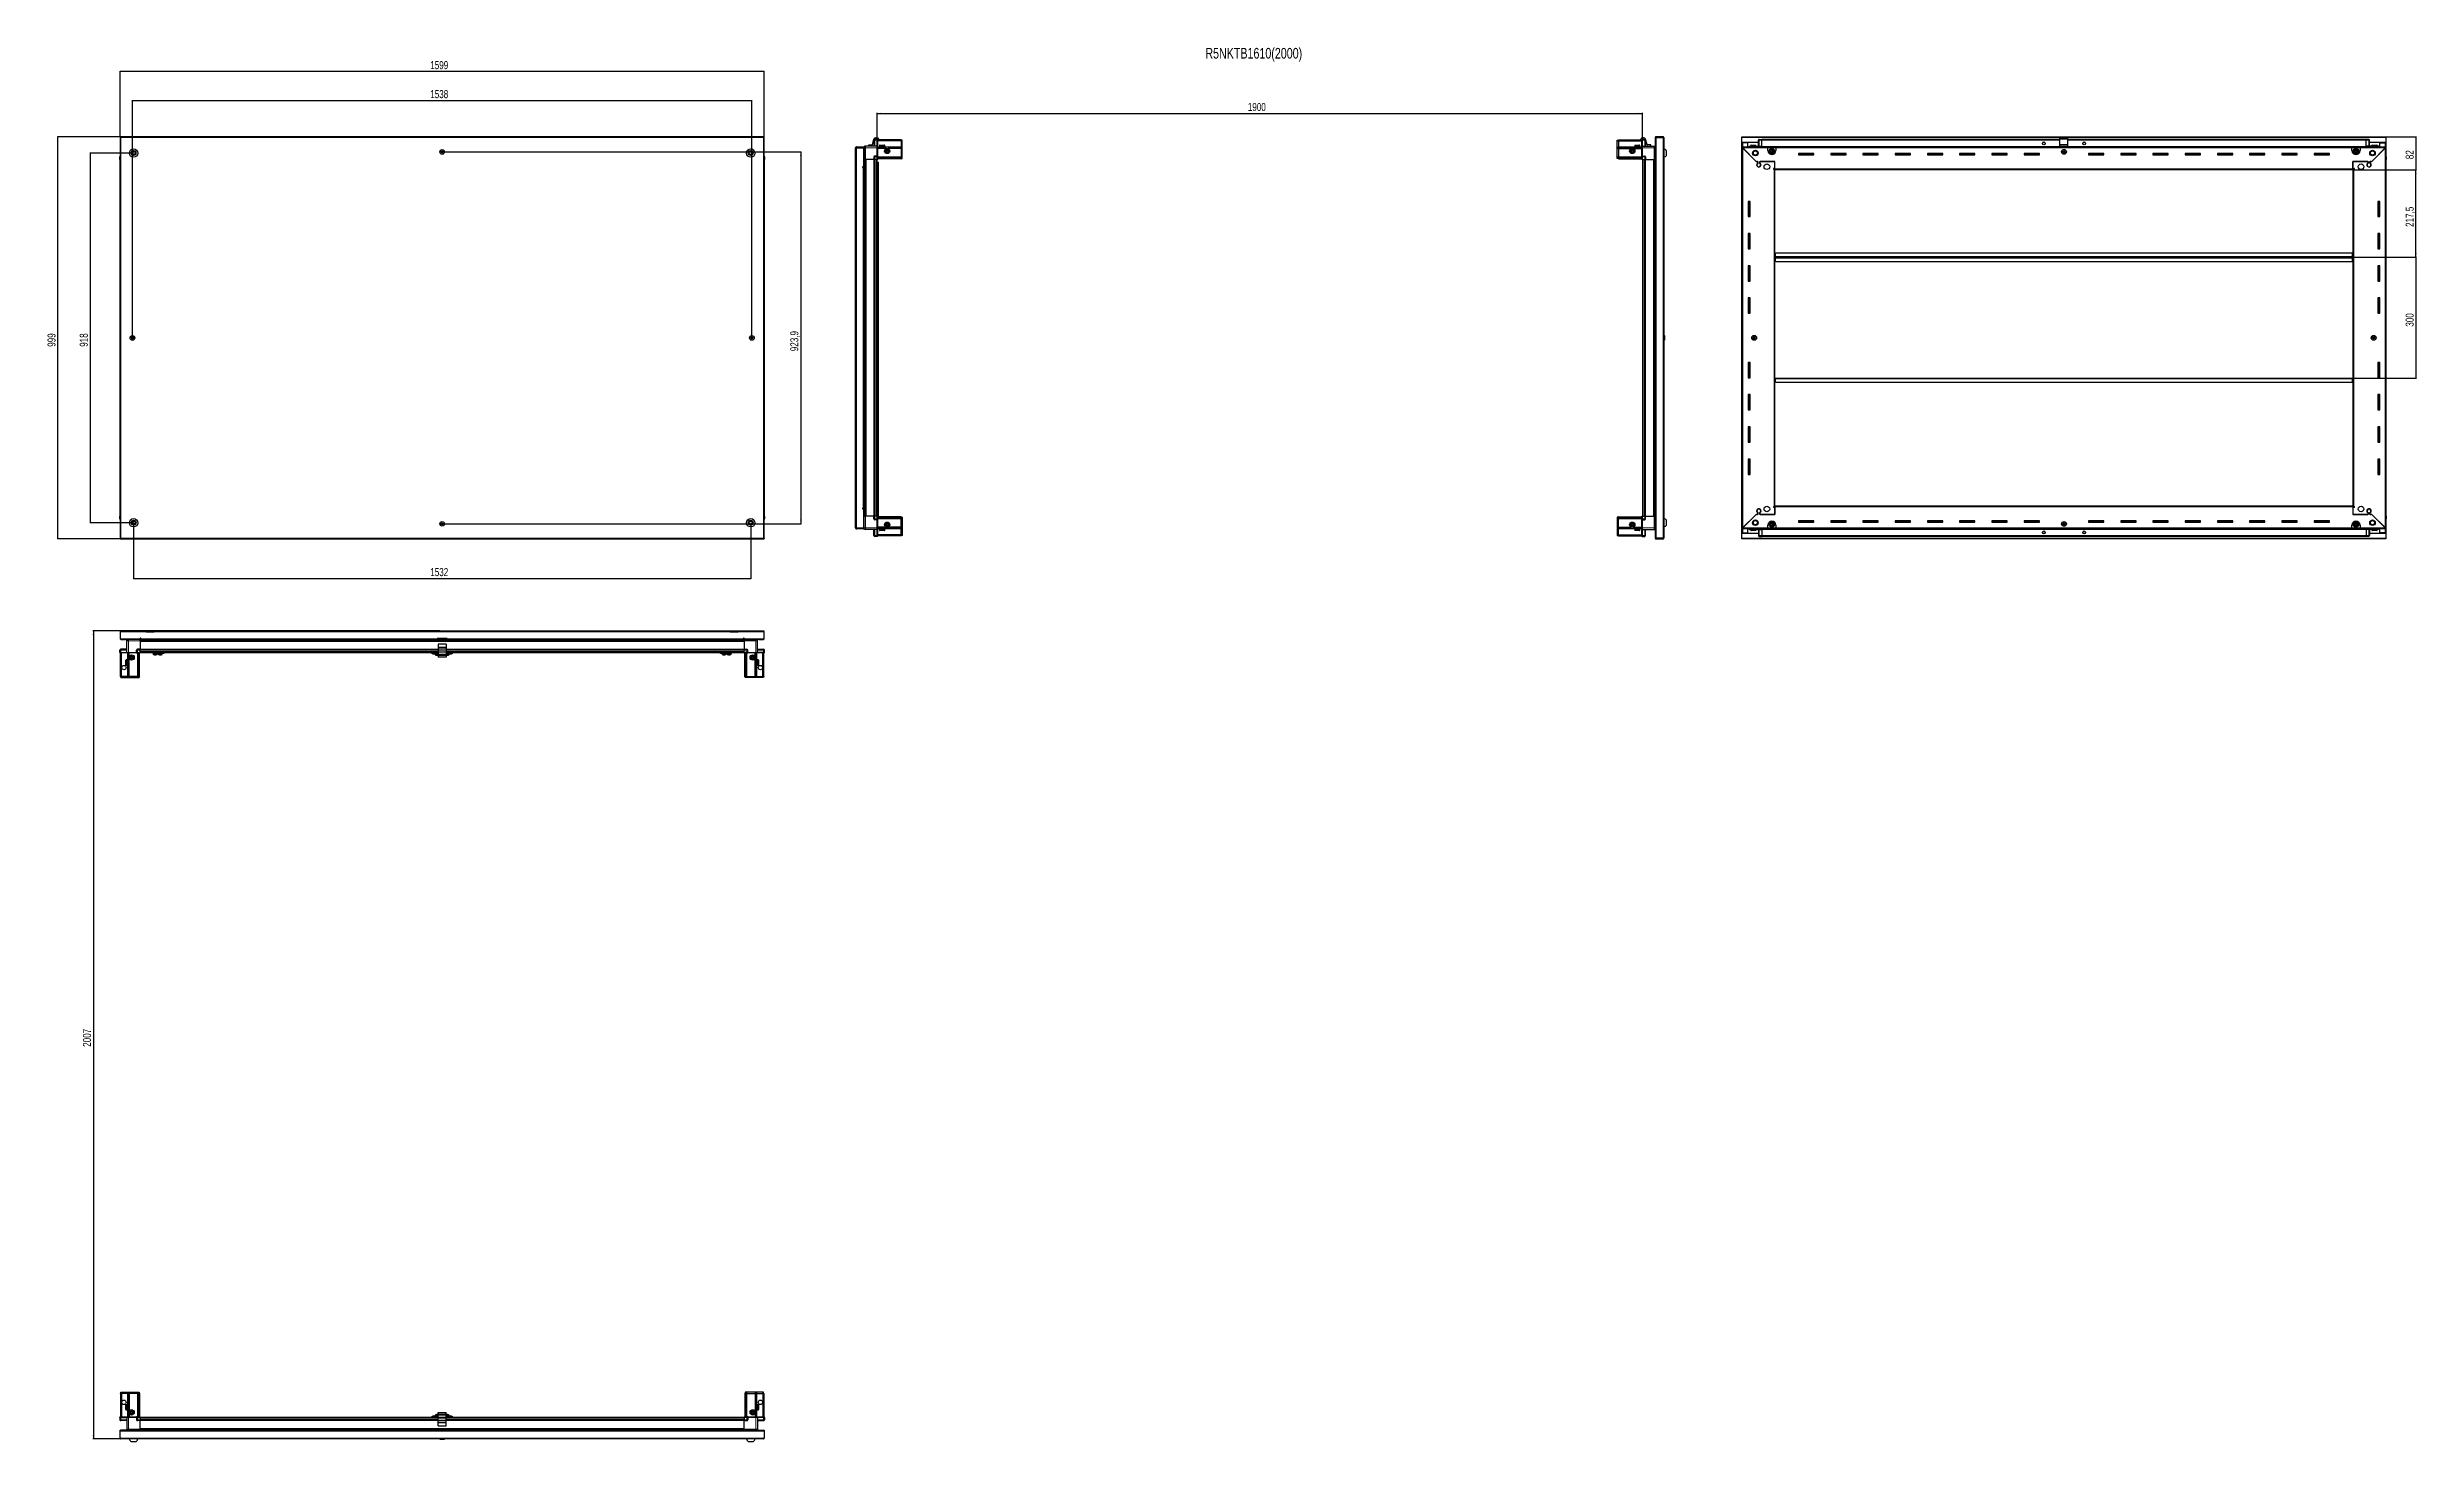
# Model space of a CAD drawing. Header units: millimetres. Extents: x 1132 to 7014, y -1294 to 2169.
import ezdxf

# ---------------------------------------------------------------- set-up
doc = ezdxf.new("R2010")
doc.units = ezdxf.units.MM
doc.layers.add('FORMAT', color=7, linetype='Continuous')
doc.styles.add('SLDTEXTSTYLE0', font='TXT', dxfattribs={"width": 0.75})
doc.dimstyles.new('SLDDIMSTYLE0', dxfattribs={"dimtxt": 20, "dimasz": 10, "dimexe": 0, "dimexo": 0.0625, "dimgap": 5, "dimtad": 2, "dimdec": 1, "dimrnd": 1e-09, "dimzin": 12, "dimdsep": 46, "dimtxsty": 'SLDTEXTSTYLE0', "dimsah": 1, "dimcen": 0.09, "dimadec": 0, "dimazin": 3, "dimtfac": 1, "dimtofl": 0, "dimtmove": 0, "dimatfit": 3, "dimfxl": 0, "dimfrac": 2, "dimtolj": 1, "dimtzin": 12, "dimarcsym": 0})

msp = doc.modelspace()

# ---------------------------------------------------------------- texts
at = {"layer": 'FORMAT', "insert": (4007.13, 2167.11), "char_height": 26.4583, "attachment_point": 1, "style": 'SLDTEXTSTYLE0'}
msp.add_mtext('R5NKTB1610(2000)', dxfattribs=at)

# ---------------------------------------------------------------- blocks, each defined once
blk = doc.blocks.new('_D')
at = {"layer": 'FORMAT'}
for p, q in [((1313, 1946.6), (1157.5, 1946.6)), ((1158.5, 947.6), (1158.5, 1946.6)), ((1313, 947.6), (1157.5, 947.6))]:
    blk.add_line(p, q, dxfattribs=at)
for points in [[(1158.5, 1946.6), (1156.9, 1936.6), (1160, 1936.6)], [(1158.5, 947.6), (1160, 957.6), (1156.9, 957.6)]]:
    blk.add_solid(points, dxfattribs=at)
at = {"layer": 'FORMAT', "insert": (1132.7, 1424.9), "char_height": 20, "attachment_point": 1, "rotation": 90, "style": 'SLDTEXTSTYLE0'}
blk.add_mtext('999', dxfattribs=at)
blk = doc.blocks.new('_D_1')
at = {"layer": 'FORMAT'}
for p, q in [((1313, 1946.6), (1313, 2109.6)), ((2912, 2108.6), (1313, 2108.6)), ((2912, 1946.6), (2912, 2109.6))]:
    blk.add_line(p, q, dxfattribs=at)
for points in [[(1313, 2108.6), (1323, 2107.1), (1323, 2110.1)], [(2912, 2108.6), (2902, 2110.1), (2902, 2107.1)]]:
    blk.add_solid(points, dxfattribs=at)
at = {"layer": 'FORMAT', "insert": (2082.9, 2134.4), "char_height": 20, "attachment_point": 1, "style": 'SLDTEXTSTYLE0'}
blk.add_mtext('1599', dxfattribs=at)
blk = doc.blocks.new('_D_2')
at = {"layer": 'FORMAT'}
for p, q in [((1346.5, 988.1), (1346.5, 848.6)), ((2878.5, 988.1), (2878.5, 848.6)), ((1346.5, 849.6), (2878.5, 849.6))]:
    blk.add_line(p, q, dxfattribs=at)
for points in [[(1346.5, 849.6), (1356.5, 848.1), (1356.5, 851.1)], [(2878.5, 849.6), (2868.5, 851.1), (2868.5, 848.1)]]:
    blk.add_solid(points, dxfattribs=at)
at = {"layer": 'FORMAT', "insert": (2082.9, 875.4), "char_height": 20, "attachment_point": 1, "style": 'SLDTEXTSTYLE0'}
blk.add_mtext('1532', dxfattribs=at)
blk = doc.blocks.new('_D_3')
at = {"layer": 'FORMAT'}
for p, q in [((1343.5, 1447.1), (1343.5, 2037.6)), ((1343.5, 2036.6), (2881.5, 2036.6)), ((2881.5, 1447.1), (2881.5, 2037.6))]:
    blk.add_line(p, q, dxfattribs=at)
for points in [[(1343.5, 2036.6), (1353.5, 2035.1), (1353.5, 2038.1)], [(2881.5, 2036.6), (2871.5, 2038.1), (2871.5, 2035.1)]]:
    blk.add_solid(points, dxfattribs=at)
at = {"layer": 'FORMAT', "insert": (2082.9, 2062.4), "char_height": 20, "attachment_point": 1, "style": 'SLDTEXTSTYLE0'}
blk.add_mtext('1538', dxfattribs=at)
blk = doc.blocks.new('_D_4')
at = {"layer": 'FORMAT'}
for p, q in [((2112.5, 1909.1), (3003.5, 1909.1)), ((3002.5, 1909.1), (3002.5, 985.3)), ((2112.5, 985.3), (3003.5, 985.3))]:
    blk.add_line(p, q, dxfattribs=at)
for points in [[(3002.5, 1909.1), (3001, 1899.1), (3004, 1899.1)], [(3002.5, 985.3), (3004, 995.3), (3001, 995.3)]]:
    blk.add_solid(points, dxfattribs=at)
at = {"layer": 'FORMAT', "insert": (2976.7, 1413.9), "char_height": 20, "attachment_point": 1, "rotation": 90, "style": 'SLDTEXTSTYLE0'}
blk.add_mtext('923,9', dxfattribs=at)
blk = doc.blocks.new('_D_5')
at = {"layer": 'FORMAT'}
for p, q in [((1346.5, 1906.1), (1237.5, 1906.1)), ((1238.5, 1906.1), (1238.5, 988.1)), ((1346.5, 988.1), (1237.5, 988.1))]:
    blk.add_line(p, q, dxfattribs=at)
for points in [[(1238.5, 1906.1), (1236.9, 1896.1), (1240, 1896.1)], [(1238.5, 988.1), (1240, 998.1), (1236.9, 998.1)]]:
    blk.add_solid(points, dxfattribs=at)
at = {"layer": 'FORMAT', "insert": (1212.7, 1424.9), "char_height": 20, "attachment_point": 1, "rotation": 90, "style": 'SLDTEXTSTYLE0'}
blk.add_mtext('918', dxfattribs=at)
blk = doc.blocks.new('_D_6')
at = {"layer": 'FORMAT'}
for p, q in [((3192.1, 1890.1), (3192.1, 2005.6)), ((3192.1, 2004.6), (5092.1, 2004.6)), ((5092.1, 1890.1), (5092.1, 2005.6))]:
    blk.add_line(p, q, dxfattribs=at)
for points in [[(3192.1, 2004.6), (3202.1, 2003.1), (3202.1, 2006.1)], [(5092.1, 2004.6), (5082.1, 2006.1), (5082.1, 2003.1)]]:
    blk.add_solid(points, dxfattribs=at)
at = {"layer": 'FORMAT', "insert": (4112.6, 2030.4), "char_height": 20, "attachment_point": 1, "style": 'SLDTEXTSTYLE0'}
blk.add_mtext('1900', dxfattribs=at)
blk = doc.blocks.new('_D_7')
at = {"layer": 'FORMAT'}
for p, q in [((6938.1, 1946.6), (7013.6, 1946.6)), ((7012.6, 1946.6), (7012.6, 1864.6)), ((6856.1, 1864.6), (7013.6, 1864.6))]:
    blk.add_line(p, q, dxfattribs=at)
for points in [[(7012.6, 1946.6), (7011.1, 1936.6), (7014.2, 1936.6)], [(7012.6, 1864.6), (7014.2, 1874.6), (7011.1, 1874.6)]]:
    blk.add_solid(points, dxfattribs=at)
at = {"layer": 'FORMAT', "insert": (6986.9, 1890.8), "char_height": 20, "attachment_point": 1, "rotation": 90, "style": 'SLDTEXTSTYLE0'}
blk.add_mtext('82', dxfattribs=at)
blk = doc.blocks.new('_D_8')
at = {"layer": 'FORMAT'}
for p, q in [((6856.1, 1864.6), (7013.6, 1864.6)), ((7012.6, 1647.1), (7012.6, 1864.6)), ((6855.1, 1647.1), (7013.6, 1647.1))]:
    blk.add_line(p, q, dxfattribs=at)
for points in [[(7012.6, 1864.6), (7011.1, 1854.6), (7014.2, 1854.6)], [(7012.6, 1647.1), (7014.2, 1657.1), (7011.1, 1657.1)]]:
    blk.add_solid(points, dxfattribs=at)
at = {"layer": 'FORMAT', "insert": (6986.9, 1722.6), "char_height": 20, "attachment_point": 1, "rotation": 90, "style": 'SLDTEXTSTYLE0'}
blk.add_mtext('217,5', dxfattribs=at)
blk = doc.blocks.new('_D_9')
at = {"layer": 'FORMAT'}
for p, q in [((6855.1, 1647.1), (7013.6, 1647.1)), ((7012.6, 1647.1), (7012.6, 1347.1)), ((6855.1, 1347.1), (7013.6, 1347.1))]:
    blk.add_line(p, q, dxfattribs=at)
for points in [[(7012.6, 1647.1), (7011.1, 1637.1), (7014.2, 1637.1)], [(7012.6, 1347.1), (7014.2, 1357.1), (7011.1, 1357.1)]]:
    blk.add_solid(points, dxfattribs=at)
at = {"layer": 'FORMAT', "insert": (6986.9, 1474.9), "char_height": 20, "attachment_point": 1, "rotation": 90, "style": 'SLDTEXTSTYLE0'}
blk.add_mtext('300', dxfattribs=at)
blk = doc.blocks.new('_D_10')
at = {"layer": 'FORMAT'}
for p, q in [((2106.7, 719.6), (1245.5, 719.6)), ((1246.5, 719.6), (1246.5, -1287.4)), ((1315.1, -1287.4), (1245.5, -1287.4))]:
    blk.add_line(p, q, dxfattribs=at)
for points in [[(1246.5, 719.6), (1244.9, 709.6), (1248, 709.6)], [(1246.5, -1287.4), (1248, -1277.4), (1244.9, -1277.4)]]:
    blk.add_solid(points, dxfattribs=at)
at = {"layer": 'FORMAT', "insert": (1220.7, -313.5), "char_height": 20, "attachment_point": 1, "rotation": 90, "style": 'SLDTEXTSTYLE0'}
blk.add_mtext('2007', dxfattribs=at)

# ---------------------------------------------------------------- dimensions: what is measured, and where the dimension line sits
at = {"layer": 'FORMAT'}
for base, p1, p2, picture, middle in [((1312.99, 2108.6), (2911.99, 1946.6), (1312.99, 1946.6), '_D_1', (2112.49, 2108.6)), ((2881.49, 2036.6), (1343.49, 1447.1), (2881.49, 1447.1), '_D_3', (2112.49, 2036.6))]:
    dim = msp.add_linear_dim(base=base, p1=p1, p2=p2, dimstyle='SLDDIMSTYLE0', dxfattribs=at)
    dim.commit()
    dim.dimension.update_dxf_attribs({"geometry": picture, "text_midpoint": middle, "dimtype": 160})
for base, p1, p2, angle, picture, middle in [((5092.11, 2004.6), (3192.11, 1890.1), (5092.11, 1890.1), 0, '_D_6', (4142.11, 2004.6)), ((1158.49, 1946.6), (1312.99, 947.6), (1312.99, 1946.6), 90, '_D', (1158.49, 1447.1)), ((7012.64, 1864.6), (6938.14, 1946.6), (6856.14, 1864.6), 90, '_D_7', (7012.64, 1905.6)), ((1238.49, 988.1), (1346.49, 1906.1), (1346.49, 988.1), 90, '_D_5', (1238.49, 1447.1)), ((3002.48881076, 985.25434732), (2112.48845386, 1909.10434732), (2112.48845386, 985.25434732), 90, '_D_4', (3002.48881076, 1447.17934732)), ((7012.64, 1864.6), (6855.14, 1647.1), (6856.14, 1864.6), 90, '_D_8', (7012.64, 1755.85)), ((7012.64, 1347.1), (6855.14, 1647.1), (6855.14, 1347.1), 90, '_D_9', (7012.64, 1497.1)), ((2878.49, 849.6), (1346.49, 988.1), (2878.49, 988.1), 0, '_D_2', (2112.49, 849.6)), ((1246.49, -1287.4), (2106.7, 719.6), (1315.09, -1287.4), 90, '_D_10', (1246.49, -283.9))]:
    dim = msp.add_linear_dim(base=base, p1=p1, p2=p2, angle=angle, dimstyle='SLDDIMSTYLE0', dxfattribs=at)
    dim.commit()
    dim.dimension.update_dxf_attribs({"geometry": picture, "text_midpoint": middle, "dimtype": 160})

# ---------------------------------------------------------------- linework, layer by layer
at = {"color": 7, "linetype": 'Continuous', "lineweight": 25}
for p, q in [((1315.09, 1946.6), (1312.99, 1946.6)), ((1312.99, 1945.1), (1312.99, 1946.6)), ((1312.99, 1945.1), (1315.09, 1945.1)), ((1312.99, 1945.1), (1312.99, 1944.5)), ((1312.99, 1944.5), (1312.99, 949.7)), ((1312.99, 1944.5), (1315.09, 1944.5)), ((1315.09, 1946.6), (1315.09, 1944.5)), ((2909.89, 1946.6), (1315.09, 1946.6)), ((2909.89, 1944.5), (2909.89, 1946.6)), ((2911.99, 1946.6), (2909.89, 1946.6)), ((2909.89, 1945.1), (2911.99, 1945.1)), ((2909.89, 1944.5), (2911.99, 1944.5)), ((2911.99, 1945.1), (2911.99, 1946.6)), ((2911.99, 1944.5), (2911.99, 1945.1)), ((2911.99, 949.7), (2911.99, 1944.5)), ((3188.57, 1943.6), (3191.8, 1943.6)), ((5095.64, 1943.6), (5092.42, 1943.6)), ((5123.96, 1944.5), (5123.96, 1932.1)), ((5125.46, 1944.5), (5125.46, 1932.1)), ((5125.96, 1931.6), (5125.96, 1944.5)), ((5125.96, 1944.5), (5143.36, 1944.5)), ((5143.36, 1946.6), (5126.06, 1946.6)), ((5143.36, 1945.1), (5126.06, 1945.1)), ((5143.36, 1945.1), (5143.36, 1946.6)), ((5143.36, 1944.5), (5145.46, 1944.5)), ((5145.46, 1944.5), (5145.46, 949.7)), ((5339.14, 1946.6), (6938.14, 1946.6)), ((5339.14, 1944.5), (5339.14, 1946.6)), ((5339.14, 1932.1), (5339.14, 1944.5)), ((6128.64, 1943.6), (6148.64, 1943.6)), ((6128.64, 1940.34), (6128.64, 1943.6)), ((6148.64, 1940.34), (6148.64, 1943.6)), ((6938.14, 1946.6), (6938.14, 1944.5)), ((6938.14, 1944.5), (6938.14, 1932.1)), ((1312.49, 1896.6), (1312.49, 1890.1)), ((1312.49, 1890.1), (1312.49, 1896.6)), ((1312.49, 1890.1), (1312.49, 1890.1)), ((1312.99, 1890.1), (1312.49, 1890.1)), ((1312.64, 1890.1), (1312.64, 1004.1)), ((2911.99, 1897.93), (2911.99, 1897.93)), ((2911.99, 1890.1), (2912.49, 1890.1)), ((2912.34, 1004.1), (2912.34, 1890.1)), ((2912.49, 1896.6), (2912.49, 1890.1)), ((2912.49, 1890.1), (2912.49, 1896.6)), ((2912.49, 1890.1), (2912.49, 1890.1)), ((2912.49, 1890.1), (2912.49, 1890.1)), ((3138.76, 1914.74), (3138.46, 1914.74)), ((3138.46, 1903.17), (3138.46, 1914.74)), ((3138.46, 1903.17), (3138.76, 1903.17)), ((3140.26, 1919.25), (3138.76, 1919.25)), ((3138.76, 1918.75), (3138.76, 1919.25)), ((3138.76, 975.45), (3138.76, 1918.75)), ((3140.86, 1919.85), (3140.86, 1921.35)), ((3140.86, 1921.35), (3141.76, 1921.35)), ((3140.86, 1919.85), (3141.76, 1919.85)), ((3140.86, 1919.35), (3158.26, 1919.35)), ((3141.76, 1919.85), (3141.76, 1921.35)), ((3141.76, 1921.35), (3158.26, 1921.35)), ((3141.76, 1919.85), (3158.26, 1919.85)), ((3158.26, 1919.85), (3158.26, 1921.35)), ((3159.76, 1919.35), (3158.26, 1919.35)), ((3158.26, 1919.35), (3158.26, 1871.85)), ((3158.26, 1892.85), (3159.76, 1892.85)), ((3159.76, 1890.1), (3158.26, 1890.1)), ((3159.76, 1919.1), (3159.76, 1890.1)), ((3160.41, 1004.1), (3160.41, 1890.1)), ((3162.2, 1890.1), (3162.2, 1004.1)), ((3162.23, 1890.1), (3162.23, 1004.1)), ((3192.26, 1923.1), (3163.26, 1923.1)), ((3184.26, 1890.1), (3163.26, 1890.1)), ((3171.31, 1923.1), (3171.31, 1926.1)), ((3171.31, 1926.1), (3179.03, 1926.1)), ((3180.48, 1927.19), (3184.25, 1940.34)), ((3184.26, 1938.1), (3184.26, 1923.1)), ((3184.26, 1896.6), (3184.26, 1890.1)), ((3184.26, 1890.1), (3186.26, 1890.1)), ((3184.91, 1004.1), (3184.91, 1890.1)), ((3192.26, 1940.1), (3186.26, 1940.1)), ((3192.26, 1898.6), (3186.26, 1898.6)), ((3192.26, 1890.1), (3186.26, 1890.1)), ((3192.11, 1004.1), (3192.11, 1890.1)), ((3192.11, 1883.1), (3194.61, 1883.1)), ((3192.26, 1940.1), (3192.59, 1940.1)), ((3192.26, 1940.1), (3192.26, 1938.1)), ((3192.26, 1923.3), (3192.26, 1938.1)), ((3192.26, 1923.3), (3192.26, 1938.1)), ((3192.26, 1923.1), (3192.26, 1923.3)), ((3192.26, 1923.1), (3193.46, 1923.1)), ((3192.26, 1919.1), (3192.26, 1923.1)), ((3192.26, 1898.8), (3192.26, 1919.1)), ((3192.26, 1898.6), (3192.26, 1898.8)), ((3192.26, 1898.6), (3192.26, 1896.6)), ((3192.26, 1898.6), (3193.46, 1898.6)), ((3192.26, 1890.1), (3192.26, 1896.6)), ((3192.26, 1890.1), (3192.26, 1896.6)), ((3192.26, 1890.1), (3192.59, 1890.1)), ((3192.26, 1890.1), (3192.26, 1890.1)), ((3193.46, 1939.6), (3192.59, 1940.1)), ((3192.59, 1890.1), (3192.59, 1896.6)), ((3193.46, 1890.1), (3192.59, 1890.1)), ((3192.59, 1890.1), (3192.59, 1890.1)), ((3193.46, 1938.1), (3193.46, 1939.6)), ((3251.76, 1938.6), (3193.46, 1938.6)), ((3193.46, 1938.1), (3193.46, 1923.3)), ((3251.76, 1936.1), (3193.46, 1936.1)), ((3193.46, 1923.3), (3193.46, 1923.1)), ((3193.46, 1923.1), (3193.46, 1919.1)), ((3251.76, 1920.6), (3193.46, 1920.6)), ((3193.46, 1919.1), (3193.46, 1898.8)), ((3214.76, 1917.1), (3193.46, 1917.1)), ((3193.46, 1898.8), (3193.46, 1898.6)), ((3193.46, 1897.93), (3193.46, 1898.6)), ((3193.46, 1897.93), (3193.46, 1890.1)), ((3251.76, 1895.6), (3193.46, 1895.6)), ((3251.76, 1894.6), (3193.46, 1894.6)), ((3251.76, 1893.1), (3193.46, 1893.1)), ((3251.76, 1891.6), (3193.46, 1891.6)), ((3194.61, 1883.1), (3194.61, 1009.6)), ((3196.12, 1940.34), (3196.62, 1938.6)), ((3198.26, 1925), (3198.26, 1922.6)), ((3198.26, 1922.6), (3198.26, 1922.1)), ((3198.26, 1922.1), (3198.39, 1922.1)), ((3198.58, 1922.6), (3198.39, 1922.6)), ((3198.39, 1922.6), (3198.39, 1922.1)), ((3198.39, 1922.1), (3198.58, 1922.1)), ((3198.58, 1922.6), (3198.58, 1922.1)), ((3198.58, 1922.1), (3199.11, 1922.1)), ((3199.06, 1925.8), (3206.23, 1925.8)), ((3199.51, 1922.6), (3199.11, 1922.6)), ((3199.11, 1922.6), (3199.11, 1922.1)), ((3199.11, 1922.1), (3199.51, 1922.1)), ((3199.51, 1922.6), (3199.51, 1922.1)), ((3199.51, 1922.1), (3200.38, 1922.1)), ((3200.36, 1922.1), (3200.36, 1922)), ((3200.36, 1922), (3209.16, 1922)), ((3200.95, 1922.6), (3200.38, 1922.6)), ((3200.38, 1922.6), (3200.38, 1922.1)), ((3200.38, 1922.1), (3200.95, 1922.1)), ((3200.76, 1921.6), (3201.45, 1921.12)), ((3200.76, 1921.6), (3205.79, 1921.6)), ((3201.45, 1921.12), (3200.76, 1920.64)), ((3200.76, 1920.64), (3200.76, 1920.6)), ((3200.76, 1920.64), (3205.79, 1920.64)), ((3200.95, 1922.6), (3200.95, 1922.1)), ((3200.95, 1922.1), (3202.08, 1922.1)), ((3201.45, 1921.12), (3205.61, 1921.12)), ((3202.77, 1922.6), (3202.08, 1922.6)), ((3202.08, 1922.6), (3202.08, 1922.1)), ((3202.08, 1922.1), (3202.77, 1922.1)), ((3202.77, 1922.6), (3202.77, 1922.1)), ((3202.77, 1922.1), (3204.04, 1922.1)), ((3204.78, 1922.6), (3204.04, 1922.6)), ((3204.04, 1922.6), (3204.04, 1922.1)), ((3204.04, 1922.1), (3204.27, 1922.1)), ((3204.27, 1922.6), (3204.27, 1922.1)), ((3204.77, 1922.6), (3204.77, 1922.1)), ((3204.77, 1922.1), (3204.78, 1922.1)), ((3204.78, 1922.6), (3204.78, 1922.1)), ((3204.78, 1922.1), (3206.07, 1922.1)), ((3205.61, 1921.12), (3208.07, 1921.12)), ((3205.79, 1921.6), (3208.76, 1921.6)), ((3205.79, 1920.64), (3208.76, 1920.64)), ((3206.79, 1922.6), (3206.07, 1922.6)), ((3206.07, 1922.6), (3206.07, 1922.1)), ((3206.13, 1922.6), (3206.13, 1922.1)), ((3206.13, 1922.1), (3206.79, 1922.1)), ((3206.23, 1925.8), (3210.46, 1925.8)), ((3206.79, 1922.6), (3206.79, 1922.1)), ((3206.79, 1922.1), (3207.97, 1922.1)), ((3208.59, 1922.6), (3207.97, 1922.6)), ((3207.97, 1922.6), (3207.97, 1922.1)), ((3207.97, 1922.1), (3208.59, 1922.1)), ((3208.07, 1921.12), (3208.76, 1921.6)), ((3208.76, 1920.64), (3208.07, 1921.12)), ((3208.59, 1922.6), (3208.59, 1922.1)), ((3208.59, 1922.1), (3209.56, 1922.1)), ((3208.76, 1920.6), (3208.76, 1920.64)), ((3209.16, 1922), (3209.16, 1922.1)), ((3210.03, 1922.6), (3209.56, 1922.6)), ((3209.56, 1922.6), (3209.56, 1922.1)), ((3209.56, 1922.1), (3210.03, 1922.1)), ((3210.03, 1922.6), (3210.03, 1922.1)), ((3210.03, 1922.1), (3210.68, 1922.1)), ((3210.95, 1922.6), (3210.68, 1922.6)), ((3210.68, 1922.6), (3210.68, 1922.1)), ((3210.68, 1922.1), (3210.95, 1922.1)), ((3210.95, 1922.6), (3210.95, 1922.1)), ((3210.95, 1922.1), (3211.22, 1922.1)), ((3211.26, 1922.6), (3211.22, 1922.6)), ((3211.22, 1922.6), (3211.22, 1922.1)), ((3211.22, 1922.1), (3211.26, 1922.1)), ((3211.26, 1922.6), (3211.26, 1925)), ((3211.26, 1922.6), (3211.26, 1922.1)), ((3251.76, 1917.1), (3219.76, 1917.1)), ((3251.76, 1938.6), (3251.76, 1936.1)), ((3254.76, 1937.8), (3251.76, 1938.6)), ((3251.76, 1936.1), (3251.76, 1921.6)), ((3254.76, 1935.95), (3251.76, 1936.1)), ((3251.76, 1921.6), (3251.76, 1920.6)), ((3251.76, 1920.6), (3251.76, 1917.1)), ((3254.76, 1919.8), (3251.76, 1920.6)), ((3251.76, 1917.1), (3251.76, 1896.6)), ((3251.76, 1917.1), (3254.76, 1916.77)), ((3251.76, 1896.6), (3251.76, 1895.6)), ((3251.76, 1895.6), (3251.76, 1894.6)), ((3251.76, 1895.6), (3254.76, 1894.8)), ((3251.76, 1894.6), (3251.76, 1893.1)), ((3251.76, 1894.6), (3254.76, 1894.06)), ((3251.76, 1893.1), (3254.76, 1893.56)), ((3251.76, 1893.1), (3251.76, 1891.6)), ((3251.76, 1891.6), (3254.76, 1892.41)), ((3254.76, 1935.95), (3254.76, 1937.8)), ((3254.76, 1921.6), (3254.76, 1935.95)), ((3254.76, 1919.8), (3254.76, 1921.6)), ((3254.76, 1916.77), (3254.76, 1919.8)), ((3254.76, 1896.6), (3254.76, 1916.77)), ((3254.76, 1894.8), (3254.76, 1896.6)), ((3254.76, 1894.06), (3254.76, 1894.8)), ((3254.76, 1893.56), (3254.76, 1894.06)), ((3254.76, 1892.41), (3254.76, 1893.56)), ((5029.46, 1937.8), (5032.46, 1938.6)), ((5029.46, 1935.95), (5029.46, 1937.8)), ((5029.46, 1935.95), (5032.46, 1936.1)), ((5029.46, 1921.6), (5029.46, 1935.95)), ((5029.46, 1919.8), (5029.46, 1921.6)), ((5029.46, 1919.8), (5032.46, 1920.6)), ((5029.46, 1916.77), (5029.46, 1919.8)), ((5032.46, 1917.1), (5029.46, 1916.77)), ((5029.46, 1896.6), (5029.46, 1916.77)), ((5029.46, 1894.8), (5029.46, 1896.6)), ((5032.46, 1895.6), (5029.46, 1894.8)), ((5029.46, 1894.06), (5029.46, 1894.8)), ((5032.46, 1894.6), (5029.46, 1894.06)), ((5029.46, 1893.56), (5029.46, 1894.06)), ((5032.46, 1893.1), (5029.46, 1893.56)), ((5029.46, 1892.41), (5029.46, 1893.56)), ((5032.46, 1891.6), (5029.46, 1892.41)), ((5032.46, 1938.6), (5032.46, 1936.1)), ((5032.46, 1938.6), (5090.76, 1938.6)), ((5032.46, 1936.1), (5032.46, 1921.6)), ((5032.46, 1936.1), (5090.76, 1936.1)), ((5032.46, 1921.6), (5032.46, 1920.6)), ((5032.46, 1920.6), (5032.46, 1917.1)), ((5032.46, 1920.6), (5090.76, 1920.6)), ((5032.46, 1917.1), (5032.46, 1896.6)), ((5032.46, 1917.1), (5064.46, 1917.1)), ((5032.46, 1896.6), (5032.46, 1895.6)), ((5032.46, 1895.6), (5032.46, 1894.6)), ((5032.46, 1895.6), (5090.76, 1895.6)), ((5032.46, 1894.6), (5090.76, 1894.6)), ((5032.46, 1894.6), (5032.46, 1893.1)), ((5032.46, 1893.1), (5090.76, 1893.1)), ((5032.46, 1893.1), (5032.46, 1891.6)), ((5032.46, 1891.6), (5090.76, 1891.6)), ((5069.46, 1917.1), (5090.76, 1917.1)), ((5072.96, 1925), (5072.96, 1922.1)), ((5072.96, 1922.1), (5072.99, 1922.1)), ((5073.11, 1922.6), (5072.99, 1922.6)), ((5072.99, 1922.6), (5072.99, 1922.1)), ((5072.99, 1922.1), (5073.11, 1922.1)), ((5073.11, 1922.6), (5073.11, 1922.1)), ((5073.11, 1922.1), (5073.52, 1922.1)), ((5073.86, 1922.6), (5073.52, 1922.6)), ((5073.52, 1922.6), (5073.52, 1922.1)), ((5073.52, 1922.1), (5073.86, 1922.1)), ((5073.76, 1925.8), (5085.16, 1925.8)), ((5073.86, 1922.6), (5073.86, 1922.1)), ((5073.86, 1922.1), (5074.64, 1922.1)), ((5075.16, 1922.6), (5074.64, 1922.6)), ((5074.64, 1922.6), (5074.64, 1922.1)), ((5074.64, 1922.1), (5075.16, 1922.1)), ((5075.06, 1922.1), (5075.06, 1922)), ((5075.06, 1922), (5083.86, 1922)), ((5075.16, 1922.6), (5075.16, 1922.1)), ((5075.16, 1922.1), (5076.22, 1922.1)), ((5075.46, 1921.6), (5076.15, 1921.12)), ((5075.46, 1921.6), (5083.46, 1921.6)), ((5076.15, 1921.12), (5075.46, 1920.64)), ((5075.46, 1920.64), (5075.46, 1920.6)), ((5075.46, 1920.64), (5083.46, 1920.64)), ((5076.15, 1921.12), (5082.77, 1921.12)), ((5076.88, 1922.6), (5076.22, 1922.6)), ((5076.22, 1922.6), (5076.22, 1922.1)), ((5076.22, 1922.1), (5076.88, 1922.1)), ((5076.88, 1922.6), (5076.88, 1922.1)), ((5076.88, 1922.1), (5078.12, 1922.1)), ((5078.85, 1922.6), (5078.12, 1922.6)), ((5078.12, 1922.6), (5078.12, 1922.1)), ((5078.12, 1922.1), (5078.55, 1922.1)), ((5078.55, 1922.6), (5078.55, 1922.1)), ((5078.85, 1922.6), (5078.85, 1922.1)), ((5078.85, 1922.1), (5080.15, 1922.1)), ((5080.88, 1922.6), (5080.15, 1922.6)), ((5080.15, 1922.6), (5080.15, 1922.1)), ((5080.42, 1922.6), (5080.42, 1922.1)), ((5080.42, 1922.1), (5080.88, 1922.1)), ((5080.88, 1922.6), (5080.88, 1922.1)), ((5080.88, 1922.1), (5082.11, 1922.1)), ((5082.77, 1922.6), (5082.11, 1922.6)), ((5082.11, 1922.6), (5082.11, 1922.1)), ((5082.11, 1922.1), (5082.77, 1922.1)), ((5082.77, 1922.6), (5082.77, 1922.1)), ((5082.77, 1922.1), (5083.82, 1922.1)), ((5082.77, 1921.12), (5083.46, 1921.6)), ((5083.46, 1920.64), (5082.77, 1921.12)), ((5083.46, 1920.6), (5083.46, 1920.64)), ((5084.34, 1922.6), (5083.82, 1922.6)), ((5083.82, 1922.6), (5083.82, 1922.1)), ((5083.82, 1922.1), (5084.34, 1922.1)), ((5083.86, 1922), (5083.86, 1922.1)), ((5084.34, 1922.6), (5084.34, 1922.1)), ((5084.34, 1922.1), (5085.09, 1922.1)), ((5085.42, 1922.6), (5085.09, 1922.6)), ((5085.09, 1922.6), (5085.09, 1922.1)), ((5085.09, 1922.1), (5085.42, 1922.1)), ((5085.42, 1922.6), (5085.42, 1922.1)), ((5085.42, 1922.1), (5085.82, 1922.1)), ((5085.93, 1922.6), (5085.82, 1922.6)), ((5085.82, 1922.6), (5085.82, 1922.1)), ((5085.82, 1922.1), (5085.93, 1922.1)), ((5085.93, 1922.6), (5085.93, 1922.1)), ((5085.93, 1922.1), (5085.96, 1922.1)), ((5085.96, 1922.1), (5085.96, 1925)), ((5088.09, 1940.34), (5087.59, 1938.6)), ((5091.62, 1940.1), (5090.76, 1939.6)), ((5090.76, 1939.6), (5090.76, 1938.1)), ((5090.76, 1923.3), (5090.76, 1938.1)), ((5090.76, 1923.1), (5090.76, 1923.3)), ((5091.96, 1923.1), (5090.76, 1923.1)), ((5090.76, 1919.1), (5090.76, 1923.1)), ((5090.76, 1898.8), (5090.76, 1919.1)), ((5090.76, 1898.6), (5090.76, 1898.8)), ((5091.96, 1898.6), (5090.76, 1898.6)), ((5090.76, 1898.6), (5090.76, 1897.93)), ((5090.76, 1890.1), (5090.76, 1897.93)), ((5091.62, 1890.1), (5090.76, 1890.1)), ((5091.96, 1940.1), (5091.62, 1940.1)), ((5091.62, 1896.6), (5091.62, 1890.1)), ((5091.96, 1890.1), (5091.62, 1890.1)), ((5091.96, 1938.1), (5091.96, 1940.1)), ((5091.96, 1940.1), (5097.96, 1940.1)), ((5091.96, 1938.1), (5091.96, 1923.3)), ((5091.96, 1923.3), (5091.96, 1923.1)), ((5091.96, 1923.1), (5091.96, 1919.1)), ((5091.96, 1923.1), (5120.96, 1923.1)), ((5091.96, 1919.1), (5091.96, 1898.8)), ((5091.96, 1898.8), (5091.96, 1898.6)), ((5091.96, 1896.6), (5091.96, 1898.6)), ((5091.96, 1898.6), (5097.96, 1898.6)), ((5091.96, 1896.6), (5091.96, 1898.6)), ((5091.96, 1896.6), (5091.96, 1890.1)), ((5091.96, 1890.1), (5097.96, 1890.1)), ((5092.11, 1890.1), (5092.11, 1004.1)), ((5099.96, 1890.1), (5097.96, 1890.1)), ((5099.31, 1890.1), (5099.31, 1004.1)), ((5099.96, 1938.1), (5099.96, 1923.1)), ((5099.96, 1896.6), (5099.96, 1890.1)), ((5099.96, 1890.1), (5120.96, 1890.1)), ((5103.74, 1927.19), (5099.97, 1940.34)), ((5112.91, 1926.1), (5105.18, 1926.1)), ((5112.91, 1923.1), (5112.91, 1926.1)), ((5121.98, 1004.1), (5121.98, 1890.1)), ((5122.02, 1004.1), (5122.02, 1890.1)), ((5123.81, 1890.1), (5123.81, 1004.1)), ((5123.86, 1931.6), (5123.86, 962.6)), ((5123.86, 1931.6), (5125.96, 1931.6)), ((5123.96, 1932.1), (5125.46, 1932.1)), ((5152.06, 1900.1), (5152.06, 1912.1)), ((5338.64, 1896.6), (5338.64, 1890.1)), ((5338.64, 1890.1), (5338.64, 1896.6)), ((5338.64, 1890.1), (5338.64, 1890.1)), ((5339.14, 1890.1), (5338.64, 1890.1)), ((5338.79, 1890.1), (5338.79, 1004.1)), ((5380.14, 1932.1), (5339.14, 1932.1)), ((5339.14, 1931.6), (5339.14, 1932.1)), ((5339.14, 1931.6), (5341.24, 1931.6)), ((5339.14, 1921.35), (5339.14, 1931.6)), ((5339.14, 1919.85), (5339.14, 1921.35)), ((5339.14, 1921.35), (5340.14, 1921.35)), ((5339.14, 1919.35), (5339.14, 1919.85)), ((5339.14, 1919.85), (5340.14, 1919.85)), ((5339.14, 974.85), (5339.14, 1919.35)), ((5340.64, 1919.35), (5339.14, 1919.35)), ((5340.14, 1919.85), (5340.14, 1921.35)), ((5340.14, 1921.35), (5403.64, 1921.35)), ((5340.64, 1931.6), (5340.64, 1932.1)), ((5340.74, 1919.25), (5374.64, 1885.35)), ((5354.14, 1931.6), (5341.24, 1931.6)), ((5375.34, 1884.65), (5341.24, 1918.75)), ((5354.14, 1921.35), (5354.14, 1931.6)), ((5359.64, 1923.1), (5388.64, 1923.1)), ((5361.14, 1925), (5361.14, 1923.1)), ((5361.94, 1925.8), (5373.34, 1925.8)), ((5374.14, 1923.1), (5374.14, 1925)), ((5374.64, 1885.35), (5378.84, 1885.35)), ((5376.04, 1885.35), (5375.34, 1884.65)), ((5378.14, 1885.35), (5376.04, 1885.35)), ((5378.14, 1885.35), (5378.14, 1881.46)), ((5378.84, 1885.35), (5378.84, 1881.07)), ((5380.14, 1923.1), (5380.14, 1938.1)), ((5380.81, 1939.6), (5380.81, 1939.6)), ((5382.14, 1940.1), (5388.64, 1940.1)), ((5382.14, 1940.1), (5388.64, 1940.1)), ((5383.44, 1885.35), (5421.14, 1885.35)), ((5383.44, 1881.07), (5383.44, 1885.35)), ((5384.14, 1881.46), (5384.14, 1885.35)), ((5421.14, 1885.35), (5384.14, 1885.35)), ((5388.64, 1940.1), (5388.64, 1940.1)), ((5388.64, 1940.1), (5388.64, 1940.1)), ((5388.64, 1940.1), (5388.64, 1938.1)), ((6128.64, 1939.95), (5388.64, 1939.95)), ((5388.64, 1923.1), (5388.64, 1938.1)), ((5388.64, 1923.1), (5388.64, 1922.6)), ((5388.64, 1921.95), (6888.64, 1921.95)), ((5403.64, 1919.25), (5403.64, 1921.35)), ((5403.64, 1921.35), (5423.64, 1921.35)), ((5403.64, 1919.85), (5423.64, 1919.85)), ((5403.64, 1912.35), (5403.64, 1919.25)), ((5421.14, 1866.7), (5421.14, 1885.35)), ((5421.14, 1868.1), (5421.14, 1885.35)), ((5423.64, 1921.35), (6853.64, 1921.35)), ((5423.64, 1921.35), (5423.64, 1919.25)), ((5423.64, 1919.25), (5423.64, 1912.35)), ((5517.64, 1905.1), (5479.64, 1905.1)), ((5479.64, 1905.1), (5479.64, 1901.6)), ((5517.64, 1902.35), (5479.64, 1902.35)), ((5479.64, 1901.6), (5517.64, 1901.6)), ((5517.64, 1901.6), (5517.64, 1905.1)), ((5597.64, 1905.1), (5559.64, 1905.1)), ((5559.64, 1905.1), (5559.64, 1901.6)), ((5597.64, 1902.35), (5559.64, 1902.35)), ((5559.64, 1901.6), (5597.64, 1901.6)), ((5597.64, 1901.6), (5597.64, 1905.1)), ((5677.64, 1905.1), (5639.64, 1905.1)), ((5639.64, 1905.1), (5639.64, 1901.6)), ((5677.64, 1902.35), (5639.64, 1902.35)), ((5639.64, 1901.6), (5677.64, 1901.6)), ((5677.64, 1901.6), (5677.64, 1905.1)), ((5757.64, 1905.1), (5719.64, 1905.1)), ((5719.64, 1905.1), (5719.64, 1901.6)), ((5757.64, 1902.35), (5719.64, 1902.35)), ((5719.64, 1901.6), (5757.64, 1901.6)), ((5757.64, 1901.6), (5757.64, 1905.1)), ((5837.64, 1905.1), (5799.64, 1905.1)), ((5799.64, 1905.1), (5799.64, 1901.6)), ((5837.64, 1902.35), (5799.64, 1902.35)), ((5799.64, 1901.6), (5837.64, 1901.6)), ((5837.64, 1901.6), (5837.64, 1905.1)), ((5917.64, 1905.1), (5879.64, 1905.1)), ((5879.64, 1905.1), (5879.64, 1901.6)), ((5917.64, 1902.35), (5879.64, 1902.35)), ((5879.64, 1901.6), (5917.64, 1901.6)), ((5917.64, 1901.6), (5917.64, 1905.1)), ((5997.64, 1905.1), (5959.64, 1905.1)), ((5959.64, 1905.1), (5959.64, 1901.6)), ((5997.64, 1902.35), (5959.64, 1902.35)), ((5959.64, 1901.6), (5997.64, 1901.6)), ((5997.64, 1901.6), (5997.64, 1905.1)), ((6077.64, 1905.1), (6039.64, 1905.1)), ((6039.64, 1905.1), (6039.64, 1901.6)), ((6077.64, 1902.35), (6039.64, 1902.35)), ((6039.64, 1901.6), (6077.64, 1901.6)), ((6077.64, 1901.6), (6077.64, 1905.1)), ((6091.51, 1932.1), (6085.76, 1932.1)), ((6128.64, 1927.19), (6128.64, 1940.34)), ((6128.64, 1926.1), (6128.64, 1927.19)), ((6128.64, 1926.1), (6148.64, 1926.1)), ((6128.64, 1922.6), (6128.64, 1926.1)), ((6128.64, 1922.6), (6148.64, 1922.6)), ((6132.64, 1922.6), (6132.64, 1921.95)), ((6135.14, 1921.95), (6135.14, 1922.6)), ((6142.14, 1921.95), (6142.14, 1922.6)), ((6144.64, 1921.95), (6144.64, 1922.6)), ((6148.64, 1927.19), (6148.64, 1940.34)), ((6888.64, 1939.95), (6148.64, 1939.95)), ((6148.64, 1926.1), (6148.64, 1927.19)), ((6148.64, 1922.6), (6148.64, 1926.1)), ((6191.51, 1932.1), (6185.76, 1932.1)), ((6237.64, 1905.1), (6199.64, 1905.1)), ((6199.64, 1905.1), (6199.64, 1901.6)), ((6237.64, 1902.35), (6199.64, 1902.35)), ((6199.64, 1901.6), (6237.64, 1901.6)), ((6237.64, 1901.6), (6237.64, 1905.1)), ((6317.64, 1905.1), (6279.64, 1905.1)), ((6279.64, 1905.1), (6279.64, 1901.6)), ((6317.64, 1902.35), (6279.64, 1902.35)), ((6279.64, 1901.6), (6317.64, 1901.6)), ((6317.64, 1901.6), (6317.64, 1905.1)), ((6397.64, 1905.1), (6359.64, 1905.1)), ((6359.64, 1905.1), (6359.64, 1901.6)), ((6397.64, 1902.35), (6359.64, 1902.35)), ((6359.64, 1901.6), (6397.64, 1901.6)), ((6397.64, 1901.6), (6397.64, 1905.1)), ((6477.64, 1905.1), (6439.64, 1905.1)), ((6439.64, 1905.1), (6439.64, 1901.6)), ((6477.64, 1902.35), (6439.64, 1902.35)), ((6439.64, 1901.6), (6477.64, 1901.6)), ((6477.64, 1901.6), (6477.64, 1905.1)), ((6557.64, 1905.1), (6519.64, 1905.1)), ((6519.64, 1905.1), (6519.64, 1901.6)), ((6557.64, 1902.35), (6519.64, 1902.35)), ((6519.64, 1901.6), (6557.64, 1901.6)), ((6557.64, 1901.6), (6557.64, 1905.1)), ((6637.64, 1905.1), (6599.64, 1905.1)), ((6599.64, 1905.1), (6599.64, 1901.6)), ((6637.64, 1902.35), (6599.64, 1902.35)), ((6599.64, 1901.6), (6637.64, 1901.6)), ((6637.64, 1901.6), (6637.64, 1905.1)), ((6717.64, 1905.1), (6679.64, 1905.1)), ((6679.64, 1905.1), (6679.64, 1901.6)), ((6717.64, 1902.35), (6679.64, 1902.35)), ((6679.64, 1901.6), (6717.64, 1901.6)), ((6717.64, 1901.6), (6717.64, 1905.1)), ((6797.64, 1905.1), (6759.64, 1905.1)), ((6759.64, 1905.1), (6759.64, 1901.6)), ((6797.64, 1902.35), (6759.64, 1902.35)), ((6759.64, 1901.6), (6797.64, 1901.6)), ((6797.64, 1901.6), (6797.64, 1905.1)), ((6853.64, 1919.25), (6853.64, 1921.35)), ((6853.64, 1921.35), (6873.64, 1921.35)), ((6853.64, 1919.85), (6873.64, 1919.85)), ((6853.64, 1912.35), (6853.64, 1919.25)), ((6856.14, 1885.35), (6893.84, 1885.35)), ((6856.14, 1866.7), (6856.14, 1885.35)), ((6856.14, 1885.35), (6856.14, 1868.1)), ((6893.14, 1885.35), (6856.14, 1885.35)), ((6873.64, 1921.35), (6937.14, 1921.35)), ((6873.64, 1921.35), (6873.64, 1919.25)), ((6873.64, 1919.25), (6873.64, 1912.35)), ((6888.64, 1940.1), (6888.64, 1940.1)), ((6895.14, 1940.1), (6888.64, 1940.1)), ((6895.14, 1940.1), (6888.64, 1940.1)), ((6888.64, 1940.1), (6888.64, 1938.1)), ((6888.64, 1923.1), (6888.64, 1938.1)), ((6888.64, 1923.1), (6888.64, 1922.6)), ((6917.64, 1923.1), (6888.64, 1923.1)), ((6893.14, 1885.35), (6893.14, 1881.46)), ((6893.84, 1885.35), (6893.84, 1881.07)), ((6897.14, 1938.1), (6897.14, 1938.1)), ((6897.14, 1923.1), (6897.14, 1938.1)), ((6938.14, 1932.1), (6897.14, 1932.1)), ((6898.44, 1885.35), (6902.64, 1885.35)), ((6898.44, 1881.07), (6898.44, 1885.35)), ((6901.24, 1885.35), (6899.14, 1885.35)), ((6899.14, 1881.46), (6899.14, 1885.35)), ((6901.94, 1884.65), (6901.24, 1885.35)), ((6936.04, 1918.75), (6901.94, 1884.65)), ((6902.64, 1885.35), (6936.54, 1919.25)), ((6903.14, 1925), (6903.14, 1923.1)), ((6903.94, 1925.8), (6915.34, 1925.8)), ((6916.14, 1923.1), (6916.14, 1925)), ((6923.14, 1921.35), (6923.14, 1931.6)), ((6923.14, 1931.6), (6936.04, 1931.6)), ((6936.04, 1931.6), (6938.14, 1931.6)), ((6936.64, 1931.6), (6936.64, 1932.1)), ((6936.64, 1919.35), (6938.14, 1919.35)), ((6937.14, 1919.85), (6937.14, 1921.35)), ((6937.14, 1921.35), (6938.14, 1921.35)), ((6937.14, 1919.85), (6938.14, 1919.85)), ((6938.14, 1931.6), (6938.14, 1932.1)), ((6938.14, 1931.6), (6938.14, 1921.35)), ((6938.14, 1919.85), (6938.14, 1921.35)), ((6938.14, 1919.85), (6938.14, 1919.35)), ((6938.14, 1919.35), (6938.14, 974.85)), ((6938.14, 1897.93), (6938.14, 1897.93)), ((6938.14, 1890.1), (6938.64, 1890.1)), ((6938.49, 1004.1), (6938.49, 1890.1)), ((6938.64, 1896.6), (6938.64, 1890.1)), ((6938.64, 1890.1), (6938.64, 1896.6)), ((6938.64, 1890.1), (6938.64, 1890.1)), ((6938.64, 1890.1), (6938.64, 1890.1)), ((3158.26, 1871.85), (3156.91, 1871.85)), ((3156.91, 1869.85), (3157.66, 1869.85)), ((3157.66, 1869.85), (3159.76, 1869.85)), ((3159.76, 1869.85), (3159.76, 1024.35)), ((5379.14, 1872.49), (5379.14, 1871.73)), ((5418.29, 1868.1), (5421.14, 1868.1)), ((5419.04, 1866.1), (5418.29, 1866.1)), ((5419.04, 1866.1), (5421.14, 1866.1)), ((5421.14, 1867.1), (5419.14, 1867.1)), ((5419.14, 1867.1), (5419.14, 1866.1)), ((5421.14, 1864.6), (5421.14, 1866.7)), ((6856.14, 1864.6), (5421.14, 1864.6)), ((5421.14, 1029.6), (5421.14, 1864.6)), ((6856.14, 1868.1), (6858.99, 1868.1)), ((6858.14, 1867.1), (6856.14, 1867.1)), ((6856.14, 1866.7), (6856.14, 1864.6)), ((6856.14, 1866.1), (6858.24, 1866.1)), ((6856.14, 1864.6), (6856.14, 1029.6)), ((6858.14, 1866.1), (6858.14, 1867.1)), ((6858.99, 1866.1), (6858.24, 1866.1)), ((6898.14, 1872.49), (6898.14, 1871.73)), ((5359.64, 1786.1), (5354.64, 1786.1)), ((5354.64, 1786.1), (5354.64, 1748.1)), ((5356.79, 1748.1), (5356.79, 1786.1)), ((5358.58, 1748.1), (5358.58, 1786.1)), ((5358.61, 1748.1), (5358.61, 1786.1)), ((5359.64, 1748.1), (5359.64, 1786.1)), ((6917.64, 1786.1), (6917.64, 1748.1)), ((6922.64, 1786.1), (6917.64, 1786.1)), ((6918.66, 1786.1), (6918.66, 1748.1)), ((6918.69, 1786.1), (6918.69, 1748.1)), ((6920.49, 1786.1), (6920.49, 1748.1)), ((6922.64, 1748.1), (6922.64, 1786.1)), ((5354.64, 1748.1), (5359.64, 1748.1)), ((5359.64, 1706.1), (5354.64, 1706.1)), ((5354.64, 1706.1), (5354.64, 1668.1)), ((5356.79, 1668.1), (5356.79, 1706.1)), ((5358.58, 1668.1), (5358.58, 1706.1)), ((5358.61, 1668.1), (5358.61, 1706.1)), ((5359.64, 1668.1), (5359.64, 1706.1)), ((6917.64, 1748.1), (6922.64, 1748.1)), ((6917.64, 1706.1), (6917.64, 1668.1)), ((6922.64, 1706.1), (6917.64, 1706.1)), ((6918.66, 1706.1), (6918.66, 1668.1)), ((6918.69, 1706.1), (6918.69, 1668.1)), ((6920.49, 1706.1), (6920.49, 1668.1)), ((6922.64, 1668.1), (6922.64, 1706.1)), ((5354.64, 1668.1), (5359.64, 1668.1)), ((5421.89, 1647.1), (5421.14, 1647.1)), ((5422.14, 1649.95), (5421.89, 1649.95)), ((5421.89, 1649.95), (5421.89, 1647.1)), ((5421.89, 1647.1), (5421.89, 1644.25)), ((5423.14, 1657.1), (5422.14, 1656.1)), ((5422.14, 1656.1), (5422.14, 1649.2)), ((5422.14, 1647.1), (5422.14, 1649.2)), ((5422.14, 1645), (5422.14, 1647.1)), ((6855.14, 1647.1), (5422.14, 1647.1)), ((6854.14, 1657.1), (5423.14, 1657.1)), ((6855.14, 1656.1), (6854.14, 1657.1)), ((6855.14, 1649.2), (6855.14, 1656.1)), ((6855.39, 1649.95), (6855.14, 1649.95)), ((6855.14, 1649.2), (6855.14, 1647.1)), ((6855.14, 1647.1), (6855.14, 1645)), ((6855.39, 1647.1), (6855.39, 1649.95)), ((6855.39, 1644.25), (6855.39, 1647.1)), ((6856.14, 1647.1), (6855.39, 1647.1)), ((6917.64, 1668.1), (6922.64, 1668.1)), ((5359.64, 1626.1), (5354.64, 1626.1)), ((5354.64, 1626.1), (5354.64, 1588.1)), ((5354.64, 1588.1), (5359.64, 1588.1)), ((5356.79, 1588.1), (5356.79, 1626.1)), ((5358.58, 1588.1), (5358.58, 1626.1)), ((5358.61, 1588.1), (5358.61, 1626.1)), ((5359.64, 1588.1), (5359.64, 1626.1)), ((5421.89, 1644.25), (5422.14, 1644.25)), ((5422.14, 1645), (5422.14, 1638.1)), ((5422.14, 1638.1), (5423.14, 1637.1)), ((5423.14, 1637.1), (6854.14, 1637.1)), ((6854.14, 1637.1), (6855.14, 1638.1)), ((6855.14, 1638.1), (6855.14, 1645)), ((6855.14, 1644.25), (6855.39, 1644.25)), ((6917.64, 1626.1), (6917.64, 1588.1)), ((6922.64, 1626.1), (6917.64, 1626.1)), ((6917.64, 1588.1), (6922.64, 1588.1)), ((6918.66, 1626.1), (6918.66, 1588.1)), ((6918.69, 1626.1), (6918.69, 1588.1)), ((6920.49, 1626.1), (6920.49, 1588.1)), ((6922.64, 1588.1), (6922.64, 1626.1)), ((5359.64, 1546.1), (5354.64, 1546.1)), ((5354.64, 1546.1), (5354.64, 1508.1)), ((5356.79, 1508.1), (5356.79, 1546.1)), ((5358.58, 1508.1), (5358.58, 1546.1)), ((5358.61, 1508.1), (5358.61, 1546.1)), ((5359.64, 1508.1), (5359.64, 1546.1)), ((6917.64, 1546.1), (6917.64, 1508.1)), ((6922.64, 1546.1), (6917.64, 1546.1)), ((6918.66, 1546.1), (6918.66, 1508.1)), ((6918.69, 1546.1), (6918.69, 1508.1)), ((6920.49, 1546.1), (6920.49, 1508.1)), ((6922.64, 1508.1), (6922.64, 1546.1)), ((5354.64, 1508.1), (5359.64, 1508.1)), ((6917.64, 1508.1), (6922.64, 1508.1)), ((3138.76, 1452.89), (3138.46, 1452.89)), ((3138.46, 1441.32), (3138.46, 1452.89)), ((3138.46, 1441.32), (3138.76, 1441.32)), ((3160.26, 1456.6), (3160.26, 1437.6)), ((5146.44, 1452.89), (5145.46, 1451.9)), ((5145.46, 1442.3), (5146.44, 1441.32)), ((5146.96, 1452.89), (5146.44, 1452.89)), ((5146.44, 1452.89), (5146.44, 1441.32)), ((5146.44, 1441.32), (5146.96, 1441.32)), ((5146.96, 1452.89), (5146.96, 1441.32)), ((5359.64, 1386.1), (5354.64, 1386.1)), ((5354.64, 1386.1), (5354.64, 1348.1)), ((5356.79, 1348.1), (5356.79, 1386.1)), ((5358.58, 1348.1), (5358.58, 1386.1)), ((5358.61, 1348.1), (5358.61, 1386.1)), ((5359.64, 1348.1), (5359.64, 1386.1)), ((6917.64, 1386.1), (6917.64, 1348.1)), ((6922.64, 1386.1), (6917.64, 1386.1)), ((6918.66, 1386.1), (6918.66, 1348.1)), ((6918.69, 1386.1), (6918.69, 1348.1)), ((6920.49, 1386.1), (6920.49, 1348.1)), ((6922.64, 1348.1), (6922.64, 1386.1)), ((5354.64, 1348.1), (5359.64, 1348.1)), ((5359.64, 1306.1), (5354.64, 1306.1)), ((5354.64, 1306.1), (5354.64, 1268.1)), ((5356.79, 1268.1), (5356.79, 1306.1)), ((5358.58, 1268.1), (5358.58, 1306.1)), ((5358.61, 1268.1), (5358.61, 1306.1)), ((5359.64, 1268.1), (5359.64, 1306.1)), ((5421.14, 1347.1), (5421.89, 1347.1)), ((5421.89, 1347.1), (5421.89, 1344.25)), ((5421.89, 1344.25), (5422.14, 1344.25)), ((5422.14, 1345), (5422.14, 1347.1)), ((5422.14, 1347.1), (6855.14, 1347.1)), ((5422.14, 1345), (5422.14, 1338.1)), ((5422.14, 1338.1), (5423.14, 1337.1)), ((5423.14, 1337.1), (6854.14, 1337.1)), ((6854.14, 1337.1), (6855.14, 1338.1)), ((6855.14, 1347.1), (6855.14, 1345)), ((6855.14, 1338.1), (6855.14, 1345)), ((6855.14, 1344.25), (6855.39, 1344.25)), ((6855.39, 1344.25), (6855.39, 1347.1)), ((6855.39, 1347.1), (6856.14, 1347.1)), ((6917.64, 1348.1), (6922.64, 1348.1)), ((6917.64, 1306.1), (6917.64, 1268.1)), ((6922.64, 1306.1), (6917.64, 1306.1)), ((6918.66, 1306.1), (6918.66, 1268.1)), ((6918.69, 1306.1), (6918.69, 1268.1)), ((6920.49, 1306.1), (6920.49, 1268.1)), ((6922.64, 1268.1), (6922.64, 1306.1)), ((5354.64, 1268.1), (5359.64, 1268.1)), ((6917.64, 1268.1), (6922.64, 1268.1)), ((5359.64, 1226.1), (5354.64, 1226.1)), ((5354.64, 1226.1), (5354.64, 1188.1)), ((5354.64, 1188.1), (5359.64, 1188.1)), ((5356.79, 1188.1), (5356.79, 1226.1)), ((5358.58, 1188.1), (5358.58, 1226.1)), ((5358.61, 1188.1), (5358.61, 1226.1)), ((5359.64, 1188.1), (5359.64, 1226.1)), ((6917.64, 1226.1), (6917.64, 1188.1)), ((6922.64, 1226.1), (6917.64, 1226.1)), ((6917.64, 1188.1), (6922.64, 1188.1)), ((6918.66, 1226.1), (6918.66, 1188.1)), ((6918.69, 1226.1), (6918.69, 1188.1)), ((6920.49, 1226.1), (6920.49, 1188.1)), ((6922.64, 1188.1), (6922.64, 1226.1)), ((5359.64, 1146.1), (5354.64, 1146.1)), ((5354.64, 1146.1), (5354.64, 1108.1)), ((5356.79, 1108.1), (5356.79, 1146.1)), ((5358.58, 1108.1), (5358.58, 1146.1)), ((5358.61, 1108.1), (5358.61, 1146.1)), ((5359.64, 1108.1), (5359.64, 1146.1)), ((6917.64, 1146.1), (6917.64, 1108.1)), ((6922.64, 1146.1), (6917.64, 1146.1)), ((6918.66, 1146.1), (6918.66, 1108.1)), ((6918.69, 1146.1), (6918.69, 1108.1)), ((6920.49, 1146.1), (6920.49, 1108.1)), ((6922.64, 1108.1), (6922.64, 1146.1)), ((5354.64, 1108.1), (5359.64, 1108.1)), ((6917.64, 1108.1), (6922.64, 1108.1)), ((1312.49, 1004.1), (1312.49, 1004.1)), ((1312.49, 997.6), (1312.49, 1004.1)), ((1312.49, 1004.1), (1312.49, 1004.1)), ((1312.49, 1004.1), (1312.49, 997.6)), ((1312.99, 1004.1), (1312.49, 1004.1)), ((2911.99, 1004.1), (2912.49, 1004.1)), ((2912.49, 1004.1), (2912.49, 1004.1)), ((2912.49, 997.6), (2912.49, 1004.1)), ((2912.49, 1004.1), (2912.49, 997.6)), ((3157.66, 1024.35), (3156.91, 1024.35)), ((3156.91, 1022.35), (3158.26, 1022.35)), ((3159.76, 1024.35), (3157.66, 1024.35)), ((3158.26, 1022.35), (3158.26, 974.85)), ((3159.76, 1004.1), (3158.26, 1004.1)), ((3159.76, 1001.35), (3158.26, 1001.35)), ((3159.76, 975.1), (3159.76, 1004.1)), ((3184.26, 1004.1), (3163.26, 1004.1)), ((3184.26, 997.6), (3184.26, 1004.1)), ((3184.26, 1004.1), (3186.26, 1004.1)), ((3192.26, 1004.1), (3186.26, 1004.1)), ((3194.61, 1009.6), (3192.11, 1009.6)), ((3192.26, 997.6), (3192.26, 1004.1)), ((3192.26, 1004.1), (3192.59, 1004.1)), ((3192.59, 997.6), (3192.59, 1004.1)), ((3192.59, 1004.1), (3193.46, 1004.1)), ((3193.46, 1004.1), (3193.46, 996.28)), ((3251.76, 1002.6), (3193.46, 1002.6)), ((3251.76, 1001.1), (3193.46, 1001.1)), ((3194.61, 1009.6), (3194.61, 1002.6)), ((3251.76, 1001.1), (3251.76, 1002.6)), ((3251.76, 1002.6), (3254.76, 1001.8)), ((3251.76, 999.6), (3251.76, 1001.1)), ((3251.76, 1001.1), (3254.76, 1000.65)), ((3251.76, 999.6), (3254.76, 1000.15)), ((3254.76, 1001.8), (3254.76, 1000.65)), ((3254.76, 1000.65), (3254.76, 1000.15)), ((3254.76, 1000.15), (3254.76, 999.41)), ((5032.46, 1002.6), (5029.46, 1001.8)), ((5029.46, 1001.8), (5029.46, 1000.65)), ((5032.46, 1001.1), (5029.46, 1000.65)), ((5029.46, 1000.65), (5029.46, 1000.15)), ((5032.46, 999.6), (5029.46, 1000.15)), ((5029.46, 1000.15), (5029.46, 999.41)), ((5032.46, 1001.1), (5032.46, 1002.6)), ((5032.46, 1002.6), (5090.76, 1002.6)), ((5032.46, 999.6), (5032.46, 1001.1)), ((5032.46, 1001.1), (5090.76, 1001.1)), ((5090.76, 996.28), (5090.76, 1004.1)), ((5090.76, 1004.1), (5091.62, 1004.1)), ((5091.62, 1004.1), (5091.62, 1004.1)), ((5091.62, 1004.1), (5091.62, 997.6)), ((5091.96, 1004.1), (5091.62, 1004.1)), ((5091.96, 1004.1), (5091.96, 997.6)), ((5091.96, 1004.1), (5091.96, 1004.1)), ((5091.96, 1004.1), (5097.96, 1004.1)), ((5091.96, 1004.1), (5091.96, 997.6)), ((5099.96, 1004.1), (5097.96, 1004.1)), ((5099.96, 997.6), (5099.96, 1004.1)), ((5099.96, 1004.1), (5120.96, 1004.1)), ((5338.64, 1004.1), (5338.64, 1004.1)), ((5338.64, 997.6), (5338.64, 1004.1)), ((5338.64, 1004.1), (5338.64, 1004.1)), ((5338.64, 1004.1), (5338.64, 997.6)), ((5339.14, 1004.1), (5338.64, 1004.1)), ((5374.64, 1008.85), (5340.74, 974.95)), ((5341.24, 975.45), (5375.34, 1009.55)), ((5378.84, 1008.85), (5374.64, 1008.85)), ((5375.34, 1009.55), (5376.04, 1008.85)), ((5376.04, 1008.85), (5378.14, 1008.85)), ((5378.14, 1012.74), (5378.14, 1008.85)), ((5378.84, 1013.14), (5378.84, 1008.85)), ((5379.14, 1022.48), (5379.14, 1021.72)), ((5383.44, 1008.85), (5383.44, 1013.14)), ((5421.14, 1008.85), (5383.44, 1008.85)), ((5384.14, 1008.85), (5384.14, 1012.74)), ((5384.14, 1008.85), (5421.14, 1008.85)), ((5418.29, 1028.1), (5419.04, 1028.1)), ((5421.14, 1026.1), (5418.29, 1026.1)), ((5421.14, 1028.1), (5419.04, 1028.1)), ((5419.14, 1028.1), (5419.14, 1027.1)), ((5419.14, 1027.1), (5421.14, 1027.1)), ((5421.14, 1027.5), (5421.14, 1029.6)), ((5421.14, 1029.6), (6856.14, 1029.6)), ((5421.14, 1027.5), (5421.14, 1008.85)), ((5421.14, 1008.85), (5421.14, 1026.1)), ((6856.14, 1029.6), (6856.14, 1027.5)), ((6858.24, 1028.1), (6856.14, 1028.1)), ((6856.14, 1027.5), (6856.14, 1008.85)), ((6856.14, 1027.1), (6858.14, 1027.1)), ((6856.14, 1026.1), (6856.14, 1008.85)), ((6858.99, 1026.1), (6856.14, 1026.1)), ((6893.84, 1008.85), (6856.14, 1008.85)), ((6856.14, 1008.85), (6893.14, 1008.85)), ((6858.14, 1027.1), (6858.14, 1028.1)), ((6858.24, 1028.1), (6858.99, 1028.1)), ((6893.14, 1012.74), (6893.14, 1008.85)), ((6893.84, 1013.14), (6893.84, 1008.85)), ((6898.14, 1022.48), (6898.14, 1021.72)), ((6898.44, 1008.85), (6898.44, 1013.14)), ((6902.64, 1008.85), (6898.44, 1008.85)), ((6899.14, 1008.85), (6899.14, 1012.74)), ((6899.14, 1008.85), (6901.24, 1008.85)), ((6901.24, 1008.85), (6901.94, 1009.55)), ((6901.94, 1009.55), (6936.04, 975.45)), ((6936.54, 974.95), (6902.64, 1008.85)), ((6938.14, 1004.1), (6938.64, 1004.1)), ((6938.64, 1004.1), (6938.64, 1004.1)), ((6938.64, 997.6), (6938.64, 1004.1)), ((6938.64, 1004.1), (6938.64, 997.6)), ((1312.99, 996.28), (1312.99, 996.28)), ((1315.09, 949.7), (1312.99, 949.7)), ((1312.99, 949.7), (1312.99, 949.1)), ((1312.99, 949.1), (1312.99, 947.6)), ((1315.09, 949.1), (1312.99, 949.1)), ((1312.99, 947.6), (1315.09, 947.6)), ((1315.09, 949.7), (1315.09, 947.6)), ((1315.09, 947.6), (2909.89, 947.6)), ((2911.99, 949.7), (2909.89, 949.7)), ((2909.89, 947.6), (2909.89, 949.7)), ((2911.99, 949.1), (2909.89, 949.1)), ((2909.89, 947.6), (2911.99, 947.6)), ((2911.99, 949.1), (2911.99, 949.7)), ((2911.99, 949.1), (2911.99, 947.6)), ((3138.76, 991.04), (3138.46, 991.04)), ((3138.46, 981.36), (3138.46, 991.04)), ((3138.46, 979.47), (3138.46, 981.36)), ((3138.46, 979.47), (3138.76, 979.47)), ((3138.76, 974.95), (3138.76, 975.45)), ((3140.26, 974.95), (3138.76, 974.95)), ((3158.26, 974.85), (3140.86, 974.85)), ((3140.86, 974.35), (3140.86, 972.85)), ((3140.86, 974.35), (3141.76, 974.35)), ((3140.86, 972.85), (3141.76, 972.85)), ((3141.76, 974.35), (3141.76, 972.85)), ((3158.26, 974.35), (3141.76, 974.35)), ((3158.26, 972.85), (3141.76, 972.85)), ((3158.26, 974.85), (3159.76, 974.85)), ((3158.26, 974.35), (3158.26, 972.85)), ((3192.26, 971.1), (3163.26, 971.1)), ((3184.26, 956.1), (3184.26, 971.1)), ((3192.26, 995.6), (3186.26, 995.6)), ((3192.26, 954.1), (3186.26, 954.1)), ((3192.26, 997.6), (3192.26, 995.6)), ((3192.26, 997.6), (3192.26, 995.6)), ((3192.26, 995.6), (3193.46, 995.6)), ((3192.26, 995.4), (3192.26, 995.6)), ((3192.26, 975.1), (3192.26, 995.4)), ((3192.26, 971.1), (3192.26, 975.1)), ((3192.26, 971.1), (3193.46, 971.1)), ((3192.26, 970.9), (3192.26, 971.1)), ((3192.26, 956.1), (3192.26, 970.9)), ((3192.26, 956.1), (3192.26, 954.1)), ((3192.26, 954.1), (3192.59, 954.1)), ((3192.26, 954.1), (3192.59, 954.1)), ((3192.26, 954.1), (3192.26, 954.1)), ((3192.59, 954.1), (3193.46, 954.6)), ((3192.59, 954.1), (3193.46, 954.6)), ((3251.76, 999.6), (3193.46, 999.6)), ((3251.76, 998.6), (3193.46, 998.6)), ((3193.46, 995.6), (3193.46, 996.28)), ((3193.46, 995.6), (3193.46, 995.4)), ((3193.46, 995.4), (3193.46, 975.1)), ((3214.76, 977.1), (3193.46, 977.1)), ((3193.46, 975.1), (3193.46, 971.1)), ((3251.76, 973.6), (3193.46, 973.6)), ((3193.46, 971.1), (3193.46, 970.9)), ((3193.46, 970.9), (3193.46, 956.1)), ((3251.76, 958.1), (3193.46, 958.1)), ((3193.46, 954.6), (3193.46, 956.1)), ((3251.76, 955.6), (3193.46, 955.6)), ((3198.26, 972.1), (3198.26, 969.2)), ((3198.35, 972.1), (3198.26, 972.1)), ((3198.35, 971.6), (3198.35, 972.1)), ((3198.52, 972.1), (3198.35, 972.1)), ((3198.35, 971.6), (3198.52, 971.6)), ((3198.52, 971.6), (3198.52, 972.1)), ((3199.01, 972.1), (3198.52, 972.1)), ((3199.01, 971.6), (3199.01, 972.1)), ((3199.39, 972.1), (3199.01, 972.1)), ((3199.01, 971.6), (3199.39, 971.6)), ((3199.21, 968.4), (3199.06, 968.4)), ((3210.46, 968.4), (3199.21, 968.4)), ((3199.39, 971.6), (3199.39, 972.1)), ((3200.23, 972.1), (3199.39, 972.1)), ((3200.23, 971.6), (3200.23, 972.1)), ((3200.79, 972.1), (3200.23, 972.1)), ((3200.23, 971.6), (3200.79, 971.6)), ((3200.36, 972.2), (3200.36, 972.1)), ((3205.76, 972.2), (3200.36, 972.2)), ((3200.76, 973.6), (3200.76, 973.57)), ((3200.76, 973.57), (3201.45, 973.09)), ((3200.86, 973.57), (3200.76, 973.57)), ((3201.45, 973.09), (3200.76, 972.6)), ((3200.86, 972.6), (3200.76, 972.6)), ((3200.79, 971.6), (3200.79, 972.1)), ((3201.89, 972.1), (3200.79, 972.1)), ((3208.76, 973.57), (3200.86, 973.57)), ((3208.76, 972.6), (3200.86, 972.6)), ((3201.53, 973.09), (3201.45, 973.09)), ((3208.07, 973.09), (3201.53, 973.09)), ((3201.89, 971.6), (3201.89, 972.1)), ((3202.57, 972.1), (3201.89, 972.1)), ((3201.89, 971.6), (3202.57, 971.6)), ((3202.57, 971.6), (3202.57, 972.1)), ((3203.84, 972.1), (3202.57, 972.1)), ((3203.84, 971.6), (3203.84, 972.1)), ((3204.13, 972.1), (3203.84, 972.1)), ((3203.84, 971.6), (3204.57, 971.6)), ((3204.13, 971.6), (3204.13, 972.1)), ((3204.57, 971.6), (3204.57, 972.1)), ((3205.87, 972.1), (3204.57, 972.1)), ((3209.16, 972.2), (3205.76, 972.2)), ((3205.87, 971.6), (3205.87, 972.1)), ((3205.87, 971.6), (3206.59, 971.6)), ((3206, 971.6), (3206, 972.1)), ((3206.59, 972.1), (3206, 972.1)), ((3206.59, 971.6), (3206.59, 972.1)), ((3207.79, 972.1), (3206.59, 972.1)), ((3207.79, 971.6), (3207.79, 972.1)), ((3208.43, 972.1), (3207.79, 972.1)), ((3207.79, 971.6), (3208.43, 971.6)), ((3208.07, 973.09), (3208.76, 973.57)), ((3208.76, 972.6), (3208.07, 973.09)), ((3208.43, 971.6), (3208.43, 972.1)), ((3209.42, 972.1), (3208.43, 972.1)), ((3208.76, 973.57), (3208.76, 973.6)), ((3209.16, 972.1), (3209.16, 972.2)), ((3209.42, 971.6), (3209.42, 972.1)), ((3209.9, 972.1), (3209.42, 972.1)), ((3209.42, 971.6), (3209.9, 971.6)), ((3209.9, 971.6), (3209.9, 972.1)), ((3210.59, 972.1), (3209.9, 972.1)), ((3210.59, 971.6), (3210.59, 972.1)), ((3210.88, 972.1), (3210.59, 972.1)), ((3210.59, 971.6), (3210.88, 971.6)), ((3210.88, 971.6), (3210.88, 972.1)), ((3211.19, 972.1), (3210.88, 972.1)), ((3211.19, 971.6), (3211.19, 972.1)), ((3211.25, 972.1), (3211.19, 972.1)), ((3211.19, 971.6), (3211.25, 971.6)), ((3211.25, 971.6), (3211.25, 972.1)), ((3211.26, 972.1), (3211.25, 972.1)), ((3211.26, 969.2), (3211.26, 972.1)), ((3251.76, 977.1), (3219.76, 977.1)), ((3251.76, 998.6), (3251.76, 999.6)), ((3251.76, 998.6), (3254.76, 999.41)), ((3251.76, 997.6), (3251.76, 998.6)), ((3251.76, 977.1), (3251.76, 997.6)), ((3251.76, 977.1), (3254.76, 977.44)), ((3251.76, 973.6), (3251.76, 977.1)), ((3254.76, 974.41), (3251.76, 973.6)), ((3251.76, 972.6), (3251.76, 973.6)), ((3251.76, 958.1), (3251.76, 972.6)), ((3254.76, 958.26), (3251.76, 958.1)), ((3251.76, 955.6), (3251.76, 958.1)), ((3254.76, 956.41), (3251.76, 955.6)), ((3254.76, 999.41), (3254.76, 997.6)), ((3254.76, 997.6), (3254.76, 977.44)), ((3254.76, 977.44), (3254.76, 974.41)), ((3254.76, 974.41), (3254.76, 972.6)), ((3254.76, 972.6), (3254.76, 958.26)), ((3254.76, 958.26), (3254.76, 956.41)), ((5032.46, 998.6), (5029.46, 999.41)), ((5029.46, 999.41), (5029.46, 997.6)), ((5029.46, 997.6), (5029.46, 977.44)), ((5032.46, 977.1), (5029.46, 977.44)), ((5029.46, 977.44), (5029.46, 974.41)), ((5029.46, 974.41), (5032.46, 973.6)), ((5029.46, 974.41), (5029.46, 972.6)), ((5029.46, 972.6), (5029.46, 958.26)), ((5029.46, 958.26), (5032.46, 958.1)), ((5029.46, 958.26), (5029.46, 956.41)), ((5029.46, 956.41), (5032.46, 955.6)), ((5032.46, 999.6), (5090.76, 999.6)), ((5032.46, 998.6), (5032.46, 999.6)), ((5032.46, 998.6), (5090.76, 998.6)), ((5032.46, 997.6), (5032.46, 998.6)), ((5032.46, 977.1), (5032.46, 997.6)), ((5032.46, 977.1), (5064.46, 977.1)), ((5032.46, 973.6), (5032.46, 977.1)), ((5032.46, 973.6), (5090.76, 973.6)), ((5032.46, 972.6), (5032.46, 973.6)), ((5032.46, 958.1), (5032.46, 972.6)), ((5032.46, 958.1), (5090.76, 958.1)), ((5032.46, 955.6), (5032.46, 958.1)), ((5032.46, 955.6), (5090.76, 955.6)), ((5069.46, 977.1), (5090.76, 977.1)), ((5072.96, 972.1), (5072.96, 969.2)), ((5072.98, 972.1), (5072.96, 972.1)), ((5072.98, 971.6), (5072.98, 972.1)), ((5073.07, 972.1), (5072.98, 972.1)), ((5072.98, 971.6), (5073.07, 971.6)), ((5073.07, 971.6), (5073.07, 972.1)), ((5073.45, 972.1), (5073.07, 972.1)), ((5073.45, 971.6), (5073.45, 972.1)), ((5073.76, 972.1), (5073.45, 972.1)), ((5073.45, 971.6), (5073.76, 971.6)), ((5073.76, 971.6), (5073.76, 972.1)), ((5074.5, 972.1), (5073.76, 972.1)), ((5085.16, 968.4), (5073.76, 968.4)), ((5074.5, 971.6), (5074.5, 972.1)), ((5075.01, 972.1), (5074.5, 972.1)), ((5074.5, 971.6), (5075.01, 971.6)), ((5075.01, 971.6), (5075.01, 972.1)), ((5076.05, 972.1), (5075.01, 972.1)), ((5075.06, 972.2), (5075.06, 972.1)), ((5083.86, 972.2), (5075.06, 972.2)), ((5075.46, 973.6), (5075.46, 973.57)), ((5075.46, 973.57), (5076.15, 973.09)), ((5083.46, 973.57), (5075.46, 973.57)), ((5076.15, 973.09), (5075.46, 972.6)), ((5083.46, 972.6), (5075.46, 972.6)), ((5076.05, 971.6), (5076.05, 972.1)), ((5076.7, 972.1), (5076.05, 972.1)), ((5076.05, 971.6), (5076.7, 971.6)), ((5082.77, 973.09), (5076.15, 973.09)), ((5076.7, 971.6), (5076.7, 972.1)), ((5077.92, 972.1), (5076.7, 972.1)), ((5077.92, 971.6), (5077.92, 972.1)), ((5078.42, 972.1), (5077.92, 972.1)), ((5077.92, 971.6), (5078.65, 971.6)), ((5078.42, 971.6), (5078.42, 972.1)), ((5078.65, 971.6), (5078.65, 972.1)), ((5079.95, 972.1), (5078.65, 972.1)), ((5079.95, 971.6), (5079.95, 972.1)), ((5079.95, 971.6), (5080.68, 971.6)), ((5080.29, 971.6), (5080.29, 972.1)), ((5080.68, 972.1), (5080.29, 972.1)), ((5080.68, 971.6), (5080.68, 972.1)), ((5081.93, 972.1), (5080.68, 972.1)), ((5081.93, 971.6), (5081.93, 972.1)), ((5082.59, 972.1), (5081.93, 972.1)), ((5081.93, 971.6), (5082.59, 971.6)), ((5082.59, 971.6), (5082.59, 972.1)), ((5083.67, 972.1), (5082.59, 972.1)), ((5082.77, 973.09), (5083.46, 973.57)), ((5083.46, 972.6), (5082.77, 973.09)), ((5083.46, 973.57), (5083.46, 973.6)), ((5083.67, 971.6), (5083.67, 972.1)), ((5084.2, 972.1), (5083.67, 972.1)), ((5083.67, 971.6), (5084.2, 971.6)), ((5083.86, 972.1), (5083.86, 972.2)), ((5084.2, 971.6), (5084.2, 972.1)), ((5084.99, 972.1), (5084.2, 972.1)), ((5084.99, 971.6), (5084.99, 972.1)), ((5085.34, 972.1), (5084.99, 972.1)), ((5084.99, 971.6), (5085.34, 971.6)), ((5085.34, 971.6), (5085.34, 972.1)), ((5085.77, 972.1), (5085.34, 972.1)), ((5085.77, 971.6), (5085.77, 972.1)), ((5085.91, 972.1), (5085.77, 972.1)), ((5085.77, 971.6), (5085.91, 971.6)), ((5085.91, 971.6), (5085.91, 972.1)), ((5085.96, 972.1), (5085.91, 972.1)), ((5085.96, 969.2), (5085.96, 972.1)), ((5090.76, 996.28), (5090.76, 995.6)), ((5091.96, 995.6), (5090.76, 995.6)), ((5090.76, 995.4), (5090.76, 995.6)), ((5090.76, 975.1), (5090.76, 995.4)), ((5090.76, 971.1), (5090.76, 975.1)), ((5091.96, 971.1), (5090.76, 971.1)), ((5090.76, 970.9), (5090.76, 971.1)), ((5090.76, 956.1), (5090.76, 970.9)), ((5090.76, 956.1), (5090.76, 954.6)), ((5090.76, 954.6), (5091.62, 954.1)), ((5091.96, 954.1), (5091.62, 954.1)), ((5091.96, 995.6), (5091.96, 997.6)), ((5091.96, 995.6), (5091.96, 995.4)), ((5091.96, 995.6), (5097.96, 995.6)), ((5091.96, 995.4), (5091.96, 975.1)), ((5091.96, 975.1), (5091.96, 971.1)), ((5091.96, 971.1), (5091.96, 970.9)), ((5091.96, 971.1), (5120.96, 971.1)), ((5091.96, 970.9), (5091.96, 956.1)), ((5091.96, 970.9), (5091.96, 956.1)), ((5091.96, 954.1), (5091.96, 956.1)), ((5091.96, 954.1), (5097.96, 954.1)), ((5099.96, 956.1), (5099.96, 971.1)), ((5125.96, 962.6), (5123.86, 962.6)), ((5123.96, 962.1), (5125.46, 962.1)), ((5123.96, 962.1), (5123.96, 949.7)), ((5125.46, 962.1), (5125.46, 949.7)), ((5125.96, 949.7), (5125.96, 962.6)), ((5143.36, 949.7), (5125.96, 949.7)), ((5126.06, 949.1), (5143.36, 949.1)), ((5126.06, 947.6), (5143.36, 947.6)), ((5145.46, 949.7), (5143.36, 949.7)), ((5143.36, 949.1), (5143.36, 947.6)), ((5152.06, 982.1), (5152.06, 994.1)), ((5339.14, 996.28), (5339.14, 996.28)), ((5339.14, 974.35), (5339.14, 974.85)), ((5340.64, 974.85), (5339.14, 974.85)), ((5339.14, 974.35), (5339.14, 972.85)), ((5340.14, 974.35), (5339.14, 974.35)), ((5339.14, 962.6), (5339.14, 972.85)), ((5340.14, 972.85), (5339.14, 972.85)), ((5341.24, 962.6), (5339.14, 962.6)), ((5339.14, 962.1), (5339.14, 962.6)), ((5339.14, 949.7), (5339.14, 962.1)), ((5339.14, 962.1), (5380.14, 962.1)), ((5339.14, 947.6), (5339.14, 949.7)), ((6938.14, 947.6), (5339.14, 947.6)), ((5340.14, 974.35), (5340.14, 972.85)), ((5403.64, 972.85), (5340.14, 972.85)), ((5340.64, 962.1), (5340.64, 962.6)), ((5341.24, 962.6), (5354.14, 962.6)), ((5354.14, 962.6), (5354.14, 972.85)), ((5359.64, 971.1), (5388.64, 971.1)), ((5361.14, 971.1), (5361.14, 969.2)), ((5365.71, 968.4), (5361.94, 968.4)), ((5373.34, 968.4), (5365.71, 968.4)), ((5374.14, 969.2), (5374.14, 971.1)), ((5380.14, 971.1), (5380.14, 956.1)), ((5380.14, 956.1), (5380.14, 956.1)), ((5382.14, 954.1), (5388.64, 954.1)), ((5382.14, 954.1), (5388.64, 954.1)), ((6888.64, 972.25), (5388.64, 972.25)), ((5388.64, 971.1), (5388.64, 971.6)), ((5388.64, 971.1), (5388.64, 956.1)), ((5388.64, 954.1), (5388.64, 956.1)), ((5388.64, 954.25), (6888.64, 954.25)), ((5388.64, 954.1), (5388.64, 954.1)), ((5403.64, 974.95), (5403.64, 981.85)), ((5403.64, 972.85), (5403.64, 974.95)), ((5423.64, 974.35), (5403.64, 974.35)), ((5423.64, 972.85), (5403.64, 972.85)), ((5423.64, 981.85), (5423.64, 974.95)), ((5423.64, 974.95), (5423.64, 972.85)), ((6853.64, 972.85), (5423.64, 972.85)), ((5517.64, 992.6), (5479.64, 992.6)), ((5479.64, 992.6), (5479.64, 989.1)), ((5479.64, 991.85), (5517.64, 991.85)), ((5479.64, 989.1), (5517.64, 989.1)), ((5517.64, 989.1), (5517.64, 992.6)), ((5597.64, 992.6), (5559.64, 992.6)), ((5559.64, 992.6), (5559.64, 989.1)), ((5559.64, 991.85), (5597.64, 991.85)), ((5559.64, 989.1), (5597.64, 989.1)), ((5597.64, 989.1), (5597.64, 992.6)), ((5677.64, 992.6), (5639.64, 992.6)), ((5639.64, 992.6), (5639.64, 989.1)), ((5639.64, 991.85), (5677.64, 991.85)), ((5639.64, 989.1), (5677.64, 989.1)), ((5677.64, 989.1), (5677.64, 992.6)), ((5757.64, 992.6), (5719.64, 992.6)), ((5719.64, 992.6), (5719.64, 989.1)), ((5719.64, 991.85), (5757.64, 991.85)), ((5719.64, 989.1), (5757.64, 989.1)), ((5757.64, 989.1), (5757.64, 992.6)), ((5837.64, 992.6), (5799.64, 992.6)), ((5799.64, 992.6), (5799.64, 989.1)), ((5799.64, 991.85), (5837.64, 991.85)), ((5799.64, 989.1), (5837.64, 989.1)), ((5837.64, 989.1), (5837.64, 992.6)), ((5917.64, 992.6), (5879.64, 992.6)), ((5879.64, 992.6), (5879.64, 989.1)), ((5879.64, 991.85), (5917.64, 991.85)), ((5879.64, 989.1), (5917.64, 989.1)), ((5917.64, 989.1), (5917.64, 992.6)), ((5997.64, 992.6), (5959.64, 992.6)), ((5959.64, 992.6), (5959.64, 989.1)), ((5959.64, 991.85), (5997.64, 991.85)), ((5959.64, 989.1), (5997.64, 989.1)), ((5997.64, 989.1), (5997.64, 992.6)), ((6077.64, 992.6), (6039.64, 992.6)), ((6039.64, 992.6), (6039.64, 989.1)), ((6039.64, 991.85), (6077.64, 991.85)), ((6039.64, 989.1), (6077.64, 989.1)), ((6077.64, 989.1), (6077.64, 992.6)), ((6085.76, 962.1), (6091.51, 962.1)), ((6185.76, 962.1), (6191.51, 962.1)), ((6237.64, 992.6), (6199.64, 992.6)), ((6199.64, 992.6), (6199.64, 989.1)), ((6199.64, 991.85), (6237.64, 991.85)), ((6199.64, 989.1), (6237.64, 989.1)), ((6237.64, 989.1), (6237.64, 992.6)), ((6317.64, 992.6), (6279.64, 992.6)), ((6279.64, 992.6), (6279.64, 989.1)), ((6279.64, 991.85), (6317.64, 991.85)), ((6279.64, 989.1), (6317.64, 989.1)), ((6317.64, 989.1), (6317.64, 992.6)), ((6397.64, 992.6), (6359.64, 992.6)), ((6359.64, 992.6), (6359.64, 989.1)), ((6359.64, 991.85), (6397.64, 991.85)), ((6359.64, 989.1), (6397.64, 989.1)), ((6397.64, 989.1), (6397.64, 992.6)), ((6477.64, 992.6), (6439.64, 992.6)), ((6439.64, 992.6), (6439.64, 989.1)), ((6439.64, 991.85), (6477.64, 991.85)), ((6439.64, 989.1), (6477.64, 989.1)), ((6477.64, 989.1), (6477.64, 992.6)), ((6557.64, 992.6), (6519.64, 992.6)), ((6519.64, 992.6), (6519.64, 989.1)), ((6519.64, 991.85), (6557.64, 991.85)), ((6519.64, 989.1), (6557.64, 989.1)), ((6557.64, 989.1), (6557.64, 992.6)), ((6637.64, 992.6), (6599.64, 992.6)), ((6599.64, 992.6), (6599.64, 989.1)), ((6599.64, 991.85), (6637.64, 991.85)), ((6599.64, 989.1), (6637.64, 989.1)), ((6637.64, 989.1), (6637.64, 992.6)), ((6717.64, 992.6), (6679.64, 992.6)), ((6679.64, 992.6), (6679.64, 989.1)), ((6679.64, 991.85), (6717.64, 991.85)), ((6679.64, 989.1), (6717.64, 989.1)), ((6717.64, 989.1), (6717.64, 992.6)), ((6797.64, 992.6), (6759.64, 992.6)), ((6759.64, 992.6), (6759.64, 989.1)), ((6759.64, 991.85), (6797.64, 991.85)), ((6759.64, 989.1), (6797.64, 989.1)), ((6797.64, 989.1), (6797.64, 992.6)), ((6853.64, 974.95), (6853.64, 981.85)), ((6853.64, 972.85), (6853.64, 974.95)), ((6873.64, 974.35), (6853.64, 974.35)), ((6873.64, 972.85), (6853.64, 972.85)), ((6873.64, 981.85), (6873.64, 974.95)), ((6873.64, 974.95), (6873.64, 972.85)), ((6937.14, 972.85), (6873.64, 972.85)), ((6888.64, 971.1), (6888.64, 971.6)), ((6917.64, 971.1), (6888.64, 971.1)), ((6888.64, 971.1), (6888.64, 956.1)), ((6888.64, 954.1), (6888.64, 956.1)), ((6895.14, 954.1), (6888.64, 954.1)), ((6888.64, 954.1), (6888.64, 954.1)), ((6888.64, 954.1), (6888.64, 954.1)), ((6895.14, 954.1), (6888.64, 954.1)), ((6896.46, 954.6), (6896.46, 954.6)), ((6897.14, 971.1), (6897.14, 956.1)), ((6897.14, 962.1), (6938.14, 962.1)), ((6903.14, 971.1), (6903.14, 969.2)), ((6910.93, 968.4), (6903.94, 968.4)), ((6915.34, 968.4), (6910.93, 968.4)), ((6916.14, 969.2), (6916.14, 971.1)), ((6923.14, 962.6), (6923.14, 972.85)), ((6936.04, 962.6), (6923.14, 962.6)), ((6938.14, 962.6), (6936.04, 962.6)), ((6936.64, 974.85), (6938.14, 974.85)), ((6936.64, 962.1), (6936.64, 962.6)), ((6937.14, 974.35), (6937.14, 972.85)), ((6938.14, 974.35), (6937.14, 974.35)), ((6938.14, 972.85), (6937.14, 972.85)), ((6938.14, 974.85), (6938.14, 974.35)), ((6938.14, 974.35), (6938.14, 972.85)), ((6938.14, 972.85), (6938.14, 962.6)), ((6938.14, 962.1), (6938.14, 962.6)), ((6938.14, 962.1), (6938.14, 949.7)), ((6938.14, 949.7), (6938.14, 947.6)), ((1313.99, 717.2), (1312.99, 717.2)), ((1312.99, 717.2), (1312.99, 716.3)), ((1312.99, 716.3), (1312.99, 699.8)), ((1313.99, 716.3), (1312.99, 716.3)), ((1313.99, 717.2), (1313.99, 716.3)), ((1314.59, 719.3), (1377.49, 719.3)), ((1337.85, 719.6), (1337.85, 719.3)), ((1337.85, 719.6), (1349.42, 719.6)), ((1349.42, 719.3), (1349.42, 719.6)), ((1377.49, 717.2), (1377.49, 719.3)), ((1377.49, 719.3), (1387.49, 719.3)), ((1387.49, 717.8), (1377.49, 717.8)), ((1377.49, 716.3), (1377.49, 717.2)), ((1397.49, 716.3), (1377.49, 716.3)), ((1387.49, 719.3), (1397.49, 719.3)), ((1397.49, 717.8), (1387.49, 717.8)), ((1397.49, 719.3), (1397.49, 717.2)), ((1397.49, 719.3), (2827.49, 719.3)), ((1397.49, 716.3), (1397.49, 717.2)), ((2106.7, 719.6), (2106.7, 719.3)), ((2106.7, 719.6), (2118.27, 719.6)), ((2118.27, 719.3), (2118.27, 719.6)), ((2827.49, 717.2), (2827.49, 719.3)), ((2827.49, 719.3), (2837.49, 719.3)), ((2837.49, 717.8), (2827.49, 717.8)), ((2827.49, 716.3), (2827.49, 717.2)), ((2847.49, 716.3), (2827.49, 716.3)), ((2837.49, 719.3), (2847.49, 719.3)), ((2847.49, 717.8), (2837.49, 717.8)), ((2847.49, 719.3), (2847.49, 717.2)), ((2847.49, 719.3), (2910.39, 719.3)), ((2847.49, 716.3), (2847.49, 717.2)), ((2875.55, 719.6), (2875.55, 719.3)), ((2875.55, 719.6), (2886.03, 719.6)), ((2886.03, 719.6), (2887.12, 719.6)), ((2887.12, 719.3), (2887.12, 719.6)), ((2910.99, 717.2), (2910.99, 716.3)), ((2910.99, 717.2), (2911.99, 717.2)), ((2911.99, 716.3), (2910.99, 716.3)), ((2911.99, 716.3), (2911.99, 717.2)), ((2911.99, 699.8), (2911.99, 716.3)), ((1312.49, 665.8), (1312.49, 671.8)), ((1312.49, 665.8), (1312.49, 665.46)), ((1312.49, 665.8), (1312.49, 665.8)), ((1312.49, 665.8), (1312.49, 665.46)), ((1314.49, 665.8), (1312.49, 665.8)), ((1312.49, 665.46), (1312.99, 664.6)), ((1312.49, 665.46), (1312.99, 664.6)), ((1312.99, 699.8), (1362.49, 699.8)), ((1312.99, 664.6), (1314.49, 664.6)), ((1313.99, 606.3), (1313.99, 664.6)), ((1329.49, 673.8), (1314.49, 673.8)), ((1314.49, 665.8), (1329.29, 665.8)), ((1329.29, 664.6), (1314.49, 664.6)), ((1315.09, 698.3), (1325.99, 698.3)), ((1316.49, 606.3), (1316.49, 664.6)), ((1327.99, 698.3), (1325.99, 698.3)), ((1330.49, 647.3), (1327.59, 647.3)), ((1327.99, 699.8), (1327.99, 698.3)), ((1329.29, 665.8), (1329.49, 665.8)), ((1329.49, 664.6), (1329.29, 664.6)), ((1329.49, 665.8), (1329.49, 694.8)), ((1329.49, 665.8), (1329.49, 664.6)), ((1329.49, 665.8), (1333.49, 665.8)), ((1333.49, 664.6), (1329.49, 664.6)), ((1329.99, 647.2), (1330.49, 647.2)), ((1329.99, 647.2), (1329.99, 647.04)), ((1329.99, 647.04), (1330.49, 647.04)), ((1330.49, 647.2), (1330.49, 647.3)), ((1330.49, 647.04), (1330.49, 647.2)), ((1330.49, 646.55), (1330.49, 647.04)), ((1331.99, 606.3), (1331.99, 664.6)), ((1333.24, 699.8), (1333.24, 698.3)), ((1362.49, 698.3), (1333.49, 698.3)), ((1333.49, 665.8), (1353.79, 665.8)), ((1353.79, 664.6), (1333.49, 664.6)), ((1335.49, 655.8), (1335.49, 664.6)), ((1335.49, 606.3), (1335.49, 650.8)), ((1353.79, 665.8), (1353.99, 665.8)), ((1353.99, 664.6), (1353.79, 664.6)), ((1353.99, 665.8), (1353.99, 671.8)), ((1353.99, 665.8), (1353.99, 664.6)), ((1355.99, 665.8), (1353.99, 665.8)), ((1353.99, 665.8), (1355.99, 665.8)), ((1353.99, 664.6), (1354.67, 664.6)), ((1362.49, 664.6), (1354.67, 664.6)), ((1362.49, 673.8), (1355.99, 673.8)), ((1355.99, 665.8), (1362.49, 665.8)), ((1355.99, 665.46), (1362.49, 665.46)), ((1356.99, 606.3), (1356.99, 664.6)), ((1357.99, 606.3), (1357.99, 664.6)), ((1359.49, 606.3), (1359.49, 664.6)), ((1359.74, 698.3), (1359.74, 699.8)), ((1360.99, 606.3), (1360.99, 664.6)), ((1362.49, 699.8), (1362.49, 700.65)), ((1362.49, 699.8), (1362.49, 698.3)), ((1362.49, 697.65), (1386.37, 697.65)), ((2862.49, 695.86), (1362.49, 695.86)), ((2862.49, 695.82), (1362.49, 695.82)), ((1362.49, 694.8), (1362.49, 673.8)), ((1362.49, 671.8), (1362.49, 673.8)), ((1362.49, 673.15), (2102.49, 673.15)), ((1362.49, 665.8), (1362.49, 671.8)), ((1362.49, 665.95), (2102.49, 665.95)), ((1362.49, 665.8), (1362.49, 665.46)), ((1362.49, 665.46), (1362.49, 664.6)), ((1364.49, 700.65), (1364.49, 699.9)), ((1364.49, 697.8), (1364.49, 699.9)), ((1364.49, 697.8), (2099.99, 697.8)), ((1380.99, 697.8), (1380.99, 697.65)), ((1381.15, 697.8), (1381.15, 697.65)), ((1381.36, 697.8), (1381.36, 697.65)), ((1381.91, 697.8), (1381.91, 697.65)), ((1382.32, 697.8), (1382.32, 697.65)), ((1383.21, 697.8), (1383.21, 697.65)), ((1383.79, 697.8), (1383.79, 697.65)), ((1384.93, 697.8), (1384.93, 697.65)), ((1385.63, 697.8), (1385.63, 697.65)), ((1386.37, 697.65), (1386.91, 697.65)), ((1386.91, 697.8), (1386.91, 697.65)), ((1386.91, 697.65), (1387.64, 697.65)), ((1386.91, 697.65), (1386.91, 697.65)), ((1387.09, 697.8), (1387.09, 697.65)), ((1387.59, 697.8), (1387.59, 697.65)), ((1387.64, 697.8), (1387.64, 697.65)), ((1387.64, 697.65), (1388.61, 697.65)), ((1387.64, 697.65), (1387.64, 697.65)), ((1388.61, 697.65), (2836.37, 697.65)), ((1388.93, 697.8), (1388.93, 697.65)), ((1388.95, 697.8), (1388.95, 697.65)), ((1389.64, 697.8), (1389.64, 697.65)), ((1390.82, 697.8), (1390.82, 697.65)), ((1391.43, 697.8), (1391.43, 697.65)), ((1392.38, 697.8), (1392.38, 697.65)), ((1392.84, 697.8), (1392.84, 697.65)), ((1393.47, 697.8), (1393.47, 697.65)), ((1393.72, 697.8), (1393.72, 697.65)), ((1393.96, 697.8), (1393.96, 697.65)), ((1393.99, 697.8), (1393.99, 697.65)), ((1394.94, 663.45), (1394.94, 665.95)), ((1397.94, 663.45), (1394.94, 663.45)), ((1395.29, 663.45), (1395.29, 661.54)), ((1397.94, 665.95), (1397.94, 663.45)), ((1418.14, 663.45), (1397.94, 663.45)), ((1404.79, 661.54), (1404.79, 663.45)), ((1407.74, 663.45), (1407.74, 661.54)), ((1407.79, 663.45), (1407.79, 661.54)), ((1417.29, 661.54), (1417.29, 663.45)), ((1418.14, 663.45), (1418.14, 665.95)), ((1421.14, 663.45), (1418.14, 663.45)), ((1421.14, 665.95), (1421.14, 663.45)), ((2087.49, 662.45), (2087.49, 663.95)), ((2087.49, 663.95), (2089.49, 663.95)), ((2089.49, 662.45), (2087.49, 662.45)), ((2089.49, 663.95), (2089.49, 662.45)), ((2089.49, 663.95), (2100.74, 663.95)), ((2089.49, 662.45), (2100.74, 662.45)), ((2095.24, 662.45), (2095.24, 660.54)), ((2097.49, 665.95), (2097.49, 663.95)), ((2124.99, 700.8), (2099.99, 700.8)), ((2099.99, 700.8), (2099.99, 699.9)), ((2099.99, 699.9), (2099.99, 697.8)), ((2100.74, 662.45), (2100.74, 663.95)), ((2100.74, 663.95), (2102.49, 663.95)), ((2102.49, 662.45), (2100.74, 662.45)), ((2122.49, 686.75), (2102.49, 686.75)), ((2102.49, 686.75), (2102.49, 679.02)), ((2102.49, 679.02), (2102.49, 677.58)), ((2102.49, 677.58), (2102.49, 673.81)), ((2102.49, 673.81), (2102.49, 669.48)), ((2102.49, 669.48), (2102.49, 666.26)), ((2102.49, 666.26), (2102.49, 661.93)), ((2102.49, 661.93), (2102.49, 657.95)), ((2122.49, 657.95), (2102.49, 657.95)), ((2102.49, 657.95), (2102.49, 653.95)), ((2122.49, 653.95), (2102.49, 653.95)), ((2121.99, 697.8), (2102.99, 697.8)), ((2122.49, 686.75), (2122.49, 679.02)), ((2122.49, 679.02), (2122.49, 677.58)), ((2122.49, 677.58), (2122.49, 673.81)), ((2122.49, 673.81), (2122.49, 669.48)), ((2122.49, 673.15), (2862.49, 673.15)), ((2122.49, 669.48), (2122.49, 666.26)), ((2122.49, 666.26), (2122.49, 661.93)), ((2122.49, 665.95), (2862.49, 665.95)), ((2122.49, 663.95), (2124.24, 663.95)), ((2124.24, 662.45), (2122.49, 662.45)), ((2122.49, 661.93), (2122.49, 657.95)), ((2122.49, 659.15), (2122.74, 659.07)), ((2122.49, 657.95), (2122.49, 653.95)), ((2124.24, 663.95), (2124.24, 662.45)), ((2124.24, 663.95), (2135.49, 663.95)), ((2124.24, 662.45), (2135.49, 662.45)), ((2124.99, 699.9), (2124.99, 700.8)), ((2124.99, 697.8), (2124.99, 699.9)), ((2124.99, 697.8), (2860.49, 697.8)), ((2127.49, 663.95), (2127.49, 665.95)), ((2129.74, 660.54), (2129.74, 662.45)), ((2135.49, 662.45), (2135.49, 663.95)), ((2135.49, 663.95), (2137.49, 663.95)), ((2137.49, 662.45), (2135.49, 662.45)), ((2137.49, 663.95), (2137.49, 662.45)), ((2803.84, 663.45), (2803.84, 665.95)), ((2806.84, 663.45), (2803.84, 663.45)), ((2806.84, 665.95), (2806.84, 663.45)), ((2827.04, 663.45), (2806.84, 663.45)), ((2807.69, 663.45), (2807.69, 661.54)), ((2817.19, 661.54), (2817.19, 663.45)), ((2817.24, 661.54), (2817.24, 663.45)), ((2820.19, 663.45), (2820.19, 661.54)), ((2827.04, 663.45), (2827.04, 665.95)), ((2830.04, 663.45), (2827.04, 663.45)), ((2829.69, 661.54), (2829.69, 663.45)), ((2830.04, 665.95), (2830.04, 663.45)), ((2830.99, 697.8), (2830.99, 697.65)), ((2831.1, 697.8), (2831.1, 697.65)), ((2831.28, 697.8), (2831.28, 697.65)), ((2831.79, 697.8), (2831.79, 697.65)), ((2832.18, 697.8), (2832.18, 697.65)), ((2833.04, 697.8), (2833.04, 697.65)), ((2833.6, 697.8), (2833.6, 697.65)), ((2834.72, 697.8), (2834.72, 697.65)), ((2835.4, 697.8), (2835.4, 697.65)), ((2836.37, 697.65), (2836.67, 697.65)), ((2836.67, 697.8), (2836.67, 697.65)), ((2836.67, 697.65), (2837.41, 697.65)), ((2836.67, 697.65), (2836.67, 697.65)), ((2836.93, 697.8), (2836.93, 697.65)), ((2837.41, 697.8), (2837.41, 697.65)), ((2837.41, 697.65), (2838.7, 697.65)), ((2838.61, 697.65), (2862.49, 697.65)), ((2838.7, 697.8), (2838.7, 697.65)), ((2838.79, 697.8), (2838.79, 697.65)), ((2839.42, 697.8), (2839.42, 697.65)), ((2840.62, 697.8), (2840.62, 697.65)), ((2841.24, 697.8), (2841.24, 697.65)), ((2842.22, 697.8), (2842.22, 697.65)), ((2842.7, 697.8), (2842.7, 697.65)), ((2843.37, 697.8), (2843.37, 697.65)), ((2843.64, 697.8), (2843.64, 697.65)), ((2843.94, 697.8), (2843.94, 697.65)), ((2843.99, 697.65), (2843.99, 697.8)), ((2843.99, 697.8), (2843.99, 697.65)), ((2860.49, 699.9), (2860.49, 700.65)), ((2860.49, 699.9), (2860.49, 697.8)), ((2862.49, 700.65), (2862.49, 699.8)), ((2862.49, 699.8), (2911.99, 699.8)), ((2862.49, 699.8), (2862.49, 698.3)), ((2862.49, 698.3), (2891.49, 698.3)), ((2862.49, 694.8), (2862.49, 673.8)), ((2862.49, 673.8), (2868.99, 673.8)), ((2862.49, 671.8), (2862.49, 673.8)), ((2862.49, 665.8), (2862.49, 671.8)), ((2862.49, 665.8), (2868.99, 665.8)), ((2862.49, 665.8), (2862.49, 665.46)), ((2862.49, 665.8), (2862.49, 665.8)), ((2868.99, 665.8), (2862.49, 665.8)), ((2862.49, 664.6), (2862.49, 665.46)), ((2862.49, 665.46), (2862.49, 665.46)), ((2862.49, 665.46), (2868.99, 665.46)), ((2870.31, 664.6), (2862.49, 664.6)), ((2863.99, 606.3), (2863.99, 664.6)), ((2865.24, 699.8), (2865.24, 698.3)), ((2865.49, 606.3), (2865.49, 664.6)), ((2866.99, 606.3), (2866.99, 664.6)), ((2867.99, 606.3), (2867.99, 664.6)), ((2870.99, 665.8), (2868.99, 665.8)), ((2870.31, 664.6), (2870.99, 664.6)), ((2870.99, 665.8), (2870.99, 671.8)), ((2870.99, 665.8), (2870.99, 664.6)), ((2870.99, 665.8), (2871.19, 665.8)), ((2871.19, 664.6), (2870.99, 664.6)), ((2871.19, 665.8), (2891.49, 665.8)), ((2891.49, 664.6), (2871.19, 664.6)), ((2889.49, 655.8), (2889.49, 664.6)), ((2889.49, 606.3), (2889.49, 650.8)), ((2891.49, 665.8), (2895.49, 665.8)), ((2895.49, 664.6), (2891.49, 664.6)), ((2891.74, 698.3), (2891.74, 699.8)), ((2892.99, 606.3), (2892.99, 664.6)), ((2897.39, 647.3), (2894.49, 647.3)), ((2894.49, 647.3), (2894.49, 647.29)), ((2894.99, 647.29), (2894.49, 647.29)), ((2894.49, 647.29), (2894.49, 647.21)), ((2894.49, 647.21), (2894.49, 646.86)), ((2894.99, 647.21), (2894.49, 647.21)), ((2894.99, 647.21), (2894.99, 647.29)), ((2895.49, 665.8), (2895.49, 694.8)), ((2895.49, 673.8), (2910.49, 673.8)), ((2895.49, 665.8), (2895.49, 664.6)), ((2895.49, 665.8), (2895.69, 665.8)), ((2895.69, 664.6), (2895.49, 664.6)), ((2895.69, 665.8), (2910.49, 665.8)), ((2910.49, 665.8), (2895.69, 665.8)), ((2910.49, 664.6), (2895.69, 664.6)), ((2896.99, 698.3), (2896.99, 699.8)), ((2898.99, 698.3), (2896.99, 698.3)), ((2898.99, 698.3), (2909.89, 698.3)), ((2908.49, 606.3), (2908.49, 664.6)), ((2912.49, 665.8), (2910.49, 665.8)), ((2910.49, 664.6), (2911.99, 664.6)), ((2910.99, 606.3), (2910.99, 664.6)), ((2911.99, 664.6), (2912.49, 665.46)), ((2912.49, 665.8), (2912.49, 671.8)), ((2912.49, 665.8), (2912.49, 665.46)), ((1316.49, 606.3), (1313.99, 606.3)), ((1313.99, 606.3), (1314.79, 603.3)), ((1314.79, 603.3), (1316.64, 603.3)), ((1330.99, 606.3), (1316.49, 606.3)), ((1316.49, 606.3), (1316.64, 603.3)), ((1316.64, 603.3), (1330.99, 603.3)), ((1326.79, 635.1), (1326.79, 646.5)), ((1327.59, 634.3), (1330.49, 634.3)), ((1329.99, 646.55), (1330.49, 646.55)), ((1329.99, 646.55), (1329.99, 646.17)), ((1329.99, 646.17), (1330.49, 646.17)), ((1329.99, 645.33), (1330.49, 645.33)), ((1329.99, 645.33), (1329.99, 644.78)), ((1329.99, 644.78), (1330.49, 644.78)), ((1329.99, 643.67), (1330.49, 643.67)), ((1329.99, 643.67), (1329.99, 642.99)), ((1329.99, 642.99), (1330.49, 642.99)), ((1329.99, 641.73), (1330.49, 641.73)), ((1329.99, 641.73), (1329.99, 641)), ((1329.99, 641.43), (1330.49, 641.43)), ((1329.99, 641), (1330.49, 641)), ((1329.99, 639.7), (1330.49, 639.7)), ((1329.99, 639.7), (1329.99, 638.98)), ((1329.99, 639.57), (1330.49, 639.57)), ((1329.99, 638.98), (1330.49, 638.98)), ((1329.99, 637.77), (1330.49, 637.77)), ((1329.99, 637.77), (1329.99, 637.14)), ((1329.99, 637.14), (1330.49, 637.14)), ((1329.99, 636.14), (1330.49, 636.14)), ((1329.99, 636.14), (1329.99, 635.66)), ((1329.99, 635.66), (1330.49, 635.66)), ((1329.99, 634.97), (1330.49, 634.97)), ((1329.99, 634.97), (1329.99, 634.68)), ((1329.99, 634.68), (1330.49, 634.68)), ((1329.99, 634.37), (1330.49, 634.37)), ((1329.99, 634.37), (1329.99, 634.3)), ((1329.99, 634.3), (1330.49, 634.3)), ((1330.49, 646.17), (1330.49, 646.55)), ((1330.49, 645.33), (1330.49, 646.17)), ((1330.49, 644.78), (1330.49, 645.33)), ((1330.59, 645.2), (1330.49, 645.2)), ((1330.49, 643.67), (1330.49, 644.78)), ((1330.49, 642.99), (1330.49, 643.67)), ((1330.49, 641.73), (1330.49, 642.99)), ((1330.49, 641.43), (1330.49, 641.73)), ((1330.49, 639.7), (1330.49, 641)), ((1330.49, 638.98), (1330.49, 639.57)), ((1330.49, 637.77), (1330.49, 638.98)), ((1330.49, 637.14), (1330.49, 637.77)), ((1330.49, 636.14), (1330.49, 637.14)), ((1330.49, 636.4), (1330.59, 636.4)), ((1330.49, 635.66), (1330.49, 636.14)), ((1330.49, 634.97), (1330.49, 635.66)), ((1330.49, 634.68), (1330.49, 634.97)), ((1330.49, 634.37), (1330.49, 634.68)), ((1330.49, 634.3), (1330.49, 634.37)), ((1330.49, 634.3), (1330.49, 634.3)), ((1330.59, 643.69), (1330.59, 645.2)), ((1330.59, 636.4), (1330.59, 643.69)), ((1331.47, 644.11), (1330.99, 644.8)), ((1330.99, 636.8), (1330.99, 644.8)), ((1330.99, 636.8), (1331.47, 637.49)), ((1331.99, 606.3), (1330.99, 606.3)), ((1330.99, 603.3), (1332.79, 603.3)), ((1331.96, 644.8), (1331.47, 644.11)), ((1331.47, 637.49), (1331.47, 644.11)), ((1331.47, 637.49), (1331.96, 636.8)), ((1331.99, 644.8), (1331.96, 644.8)), ((1331.96, 636.8), (1331.96, 644.8)), ((1331.96, 636.8), (1331.99, 636.8)), ((1335.49, 606.3), (1331.99, 606.3)), ((1331.99, 606.3), (1332.79, 603.3)), ((1332.79, 603.3), (1335.82, 603.3)), ((1355.99, 606.3), (1335.49, 606.3)), ((1335.82, 603.3), (1335.49, 606.3)), ((1335.82, 603.3), (1355.99, 603.3)), ((1356.99, 606.3), (1355.99, 606.3)), ((1355.99, 603.3), (1357.79, 603.3)), ((1357.99, 606.3), (1356.99, 606.3)), ((1357.79, 603.3), (1356.99, 606.3)), ((1357.79, 603.3), (1358.53, 603.3)), ((1359.49, 606.3), (1357.99, 606.3)), ((1358.53, 603.3), (1357.99, 606.3)), ((1358.53, 603.3), (1359.03, 603.3)), ((1359.03, 603.3), (1359.49, 606.3)), ((1359.03, 603.3), (1360.18, 603.3)), ((1360.99, 606.3), (1359.49, 606.3)), ((1360.18, 603.3), (1360.99, 606.3)), ((2863.99, 606.3), (2865.49, 606.3)), ((2864.79, 603.3), (2863.99, 606.3)), ((2865.94, 603.3), (2864.79, 603.3)), ((2865.94, 603.3), (2865.49, 606.3)), ((2865.49, 606.3), (2866.99, 606.3)), ((2866.44, 603.3), (2865.94, 603.3)), ((2866.44, 603.3), (2866.99, 606.3)), ((2867.18, 603.3), (2866.44, 603.3)), ((2866.99, 606.3), (2867.99, 606.3)), ((2867.18, 603.3), (2867.99, 606.3)), ((2868.99, 603.3), (2867.18, 603.3)), ((2867.99, 606.3), (2868.99, 606.3)), ((2868.99, 606.3), (2889.49, 606.3)), ((2889.16, 603.3), (2868.99, 603.3)), ((2889.16, 603.3), (2889.49, 606.3)), ((2892.18, 603.3), (2889.16, 603.3)), ((2889.49, 606.3), (2892.99, 606.3)), ((2892.99, 606.3), (2892.18, 603.3)), ((2893.99, 603.3), (2892.18, 603.3)), ((2893.02, 644.8), (2892.99, 644.8)), ((2892.99, 636.8), (2893.02, 636.8)), ((2892.99, 606.3), (2893.99, 606.3)), ((2893.5, 644.11), (2893.02, 644.8)), ((2893.02, 644.8), (2893.02, 643.76)), ((2893.02, 643.76), (2893.02, 636.8)), ((2893.02, 636.8), (2893.5, 637.49)), ((2893.99, 644.8), (2893.5, 644.11)), ((2893.5, 644.11), (2893.5, 643.25)), ((2893.5, 643.25), (2893.5, 637.49)), ((2893.5, 637.49), (2893.99, 636.8)), ((2893.99, 644.8), (2893.99, 643.76)), ((2893.99, 643.76), (2893.99, 636.8)), ((2893.99, 606.3), (2908.49, 606.3)), ((2908.33, 603.3), (2893.99, 603.3)), ((2894.49, 645.2), (2894.39, 645.2)), ((2894.39, 645.2), (2894.39, 636.4)), ((2894.39, 636.4), (2894.49, 636.4)), ((2894.99, 646.86), (2894.49, 646.86)), ((2894.49, 646.86), (2894.49, 646.56)), ((2894.49, 646.56), (2894.49, 645.85)), ((2894.99, 646.56), (2894.49, 646.56)), ((2894.99, 645.85), (2894.49, 645.85)), ((2894.49, 645.85), (2894.49, 645.35)), ((2894.49, 645.35), (2894.49, 644.33)), ((2894.99, 645.35), (2894.49, 645.35)), ((2894.99, 644.33), (2894.49, 644.33)), ((2894.49, 644.33), (2894.49, 643.69)), ((2894.49, 643.69), (2894.49, 642.47)), ((2894.99, 643.69), (2894.49, 643.69)), ((2894.99, 642.47), (2894.49, 642.47)), ((2894.49, 642.47), (2894.49, 641.93)), ((2894.99, 641.93), (2894.49, 641.93)), ((2894.49, 641.75), (2894.49, 640.45)), ((2894.99, 641.75), (2894.49, 641.75)), ((2894.99, 640.45), (2894.49, 640.45)), ((2894.99, 640.07), (2894.49, 640.07)), ((2894.49, 640.07), (2894.49, 639.72)), ((2894.99, 639.72), (2894.49, 639.72)), ((2894.49, 639.72), (2894.49, 638.46)), ((2894.99, 638.46), (2894.49, 638.46)), ((2894.49, 638.46), (2894.49, 637.79)), ((2894.49, 637.79), (2894.49, 636.7)), ((2894.99, 637.79), (2894.49, 637.79)), ((2894.99, 636.7), (2894.49, 636.7)), ((2894.49, 636.7), (2894.49, 636.16)), ((2894.49, 636.16), (2894.49, 635.34)), ((2894.99, 636.16), (2894.49, 636.16)), ((2894.99, 635.34), (2894.49, 635.34)), ((2894.49, 635.34), (2894.49, 634.98)), ((2894.49, 634.98), (2894.49, 634.52)), ((2894.99, 634.98), (2894.49, 634.98)), ((2894.99, 634.52), (2894.49, 634.52)), ((2894.49, 634.52), (2894.49, 634.37)), ((2894.49, 634.37), (2894.49, 634.3)), ((2894.99, 634.37), (2894.49, 634.37)), ((2894.49, 634.3), (2897.39, 634.3)), ((2894.99, 646.56), (2894.99, 646.86)), ((2894.99, 645.35), (2894.99, 645.85)), ((2894.99, 643.69), (2894.99, 644.33)), ((2894.99, 641.75), (2894.99, 642.47)), ((2894.99, 639.72), (2894.99, 640.45)), ((2894.99, 637.79), (2894.99, 638.46)), ((2894.99, 636.16), (2894.99, 636.7)), ((2894.99, 634.98), (2894.99, 635.34)), ((2894.99, 634.37), (2894.99, 634.52)), ((2898.19, 646.5), (2898.19, 645.01)), ((2898.19, 645.01), (2898.19, 635.1)), ((2908.49, 606.3), (2908.33, 603.3)), ((2910.18, 603.3), (2908.33, 603.3)), ((2908.49, 606.3), (2910.99, 606.3)), ((2910.99, 606.3), (2910.18, 603.3)), ((1313.99, -1174.4), (1314.79, -1171.4)), ((1313.99, -1174.4), (1313.99, -1232.7)), ((1316.49, -1174.4), (1313.99, -1174.4)), ((1314.79, -1171.4), (1316.64, -1171.4)), ((1316.49, -1174.4), (1316.64, -1171.4)), ((1316.49, -1174.4), (1316.49, -1232.7)), ((1330.99, -1174.4), (1316.49, -1174.4)), ((1316.64, -1171.4), (1330.99, -1171.4)), ((1330.99, -1171.4), (1332.79, -1171.4)), ((1331.99, -1174.4), (1330.99, -1174.4)), ((1331.99, -1174.4), (1332.79, -1171.4)), ((1335.49, -1174.4), (1331.99, -1174.4)), ((1331.99, -1174.4), (1331.99, -1232.7)), ((1332.79, -1171.4), (1335.82, -1171.4)), ((1335.82, -1171.4), (1335.49, -1174.4)), ((1335.49, -1174.4), (1335.49, -1218.9)), ((1355.99, -1174.4), (1335.49, -1174.4)), ((1335.82, -1171.4), (1355.99, -1171.4)), ((1355.99, -1171.4), (1357.79, -1171.4)), ((1356.99, -1174.4), (1355.99, -1174.4)), ((1357.79, -1171.4), (1356.99, -1174.4)), ((1356.99, -1174.4), (1356.99, -1232.7)), ((1357.99, -1174.4), (1356.99, -1174.4)), ((1357.79, -1171.4), (1358.53, -1171.4)), ((1358.53, -1171.4), (1357.99, -1174.4)), ((1357.99, -1174.4), (1357.99, -1232.7)), ((1359.49, -1174.4), (1357.99, -1174.4)), ((1358.53, -1171.4), (1359.03, -1171.4)), ((1359.03, -1171.4), (1360.18, -1171.4)), ((1359.03, -1171.4), (1359.49, -1174.4)), ((1359.49, -1174.4), (1359.49, -1232.7)), ((1360.99, -1174.4), (1359.49, -1174.4)), ((1360.18, -1171.4), (1360.99, -1174.4)), ((1360.99, -1174.4), (1360.99, -1232.7)), ((2864.79, -1171.4), (2863.99, -1174.4)), ((2863.99, -1174.4), (2865.49, -1174.4)), ((2863.99, -1174.4), (2863.99, -1232.7)), ((2865.94, -1171.4), (2864.79, -1171.4)), ((2865.94, -1171.4), (2865.49, -1174.4)), ((2865.49, -1174.4), (2866.99, -1174.4)), ((2865.49, -1174.4), (2865.49, -1232.7)), ((2866.44, -1171.4), (2865.94, -1171.4)), ((2866.44, -1171.4), (2866.99, -1174.4)), ((2867.18, -1171.4), (2866.44, -1171.4)), ((2866.99, -1174.4), (2866.99, -1232.7)), ((2866.99, -1174.4), (2867.99, -1174.4)), ((2867.18, -1171.4), (2867.99, -1174.4)), ((2868.99, -1171.4), (2867.18, -1171.4)), ((2867.99, -1174.4), (2867.99, -1232.7)), ((2867.99, -1174.4), (2868.99, -1174.4)), ((2889.16, -1171.4), (2868.99, -1171.4)), ((2868.99, -1174.4), (2889.49, -1174.4)), ((2889.16, -1171.4), (2889.49, -1174.4)), ((2892.18, -1171.4), (2889.16, -1171.4)), ((2889.49, -1174.4), (2889.49, -1218.9)), ((2889.49, -1174.4), (2892.99, -1174.4)), ((2892.99, -1174.4), (2892.18, -1171.4)), ((2893.99, -1171.4), (2892.18, -1171.4)), ((2892.99, -1174.4), (2892.99, -1232.7)), ((2892.99, -1174.4), (2893.99, -1174.4)), ((2908.33, -1171.4), (2893.99, -1171.4)), ((2893.99, -1174.4), (2908.49, -1174.4)), ((2908.49, -1174.4), (2908.33, -1171.4)), ((2910.18, -1171.4), (2908.33, -1171.4)), ((2908.49, -1174.4), (2908.49, -1232.7)), ((2908.49, -1174.4), (2910.99, -1174.4)), ((2910.99, -1174.4), (2910.18, -1171.4)), ((2910.99, -1174.4), (2910.99, -1232.7)), ((1312.99, -1232.7), (1312.49, -1233.57)), ((1312.49, -1233.9), (1312.49, -1233.57)), ((1312.49, -1233.9), (1314.49, -1233.9)), ((1312.49, -1233.9), (1312.49, -1239.9)), ((1314.49, -1232.7), (1312.99, -1232.7)), ((1314.49, -1232.7), (1329.29, -1232.7)), ((1329.29, -1233.9), (1314.49, -1233.9)), ((1314.49, -1233.9), (1329.29, -1233.9)), ((1326.79, -1214.6), (1326.79, -1203.2)), ((1329.99, -1202.4), (1327.59, -1202.4)), ((1327.59, -1215.4), (1329.99, -1215.4)), ((1329.29, -1232.7), (1329.49, -1232.7)), ((1329.49, -1233.9), (1329.29, -1233.9)), ((1329.49, -1233.9), (1329.49, -1232.7)), ((1329.49, -1232.7), (1333.49, -1232.7)), ((1333.49, -1233.9), (1329.49, -1233.9)), ((1329.49, -1233.9), (1329.49, -1262.9)), ((1329.99, -1202.4), (1329.99, -1202.41)), ((1329.99, -1202.41), (1330.49, -1202.41)), ((1329.99, -1202.6), (1330.49, -1202.6)), ((1329.99, -1202.6), (1329.99, -1202.81)), ((1329.99, -1202.81), (1330.49, -1202.81)), ((1329.99, -1203.39), (1330.49, -1203.39)), ((1329.99, -1203.39), (1329.99, -1203.82)), ((1329.99, -1203.82), (1330.49, -1203.82)), ((1329.99, -1204.72), (1330.49, -1204.72)), ((1329.99, -1204.72), (1329.99, -1205.32)), ((1329.99, -1205.32), (1330.49, -1205.32)), ((1329.99, -1206.47), (1330.49, -1206.47)), ((1329.99, -1206.47), (1329.99, -1207.17)), ((1329.99, -1207.17), (1330.49, -1207.17)), ((1329.99, -1208.45), (1330.49, -1208.45)), ((1329.99, -1208.45), (1329.99, -1209.19)), ((1329.99, -1208.6), (1330.49, -1208.6)), ((1329.99, -1209.1), (1330.49, -1209.1)), ((1329.99, -1209.19), (1330.49, -1209.19)), ((1329.99, -1210.47), (1330.49, -1210.47)), ((1329.99, -1210.47), (1329.99, -1211.18)), ((1329.99, -1211.18), (1330.49, -1211.18)), ((1329.99, -1212.35), (1330.49, -1212.35)), ((1329.99, -1212.35), (1329.99, -1212.95)), ((1329.99, -1212.95), (1330.49, -1212.95)), ((1329.99, -1213.88), (1330.49, -1213.88)), ((1329.99, -1213.88), (1329.99, -1214.32)), ((1329.99, -1214.32), (1330.49, -1214.32)), ((1329.99, -1214.93), (1330.49, -1214.93)), ((1329.99, -1214.93), (1329.99, -1215.17)), ((1329.99, -1215.17), (1330.49, -1215.17)), ((1329.99, -1215.39), (1330.49, -1215.39)), ((1329.99, -1215.39), (1329.99, -1215.4)), ((1329.99, -1215.4), (1330.49, -1215.4)), ((1330.49, -1202.6), (1330.49, -1202.41)), ((1330.49, -1202.81), (1330.49, -1202.6)), ((1330.49, -1203.39), (1330.49, -1202.81)), ((1330.49, -1203.82), (1330.49, -1203.39)), ((1330.49, -1204.72), (1330.49, -1203.82)), ((1330.59, -1204.5), (1330.49, -1204.5)), ((1330.49, -1205.32), (1330.49, -1204.72)), ((1330.49, -1206.47), (1330.49, -1205.32)), ((1330.49, -1207.17), (1330.49, -1206.47)), ((1330.49, -1208.45), (1330.49, -1207.17)), ((1330.49, -1208.6), (1330.49, -1208.45)), ((1330.49, -1209.19), (1330.49, -1209.1)), ((1330.49, -1210.47), (1330.49, -1209.19)), ((1330.49, -1211.18), (1330.49, -1210.47)), ((1330.49, -1212.35), (1330.49, -1211.18)), ((1330.49, -1212.95), (1330.49, -1212.35)), ((1330.49, -1213.88), (1330.49, -1212.95)), ((1330.49, -1213.3), (1330.59, -1213.3)), ((1330.49, -1214.32), (1330.49, -1213.88)), ((1330.49, -1214.93), (1330.49, -1214.32)), ((1330.49, -1215.17), (1330.49, -1214.93)), ((1330.49, -1215.39), (1330.49, -1215.17)), ((1330.49, -1215.4), (1330.49, -1215.39)), ((1330.59, -1213.3), (1330.59, -1204.5)), ((1331.47, -1205.59), (1330.99, -1204.9)), ((1330.99, -1212.9), (1330.99, -1204.9)), ((1330.99, -1212.9), (1331.47, -1212.21)), ((1331.96, -1204.9), (1331.47, -1205.59)), ((1331.47, -1212.21), (1331.47, -1205.59)), ((1331.47, -1212.21), (1331.96, -1212.9)), ((1331.99, -1204.9), (1331.96, -1204.9)), ((1331.96, -1212.9), (1331.96, -1204.9)), ((1331.96, -1212.9), (1331.99, -1212.9)), ((1333.49, -1232.7), (1353.79, -1232.7)), ((1353.79, -1233.9), (1333.49, -1233.9)), ((1335.49, -1223.9), (1335.49, -1232.7)), ((1353.79, -1232.7), (1353.99, -1232.7)), ((1353.99, -1233.9), (1353.79, -1233.9)), ((1353.99, -1233.9), (1353.99, -1232.7)), ((1354.67, -1232.7), (1353.99, -1232.7)), ((1353.99, -1233.9), (1355.99, -1233.9)), ((1353.99, -1233.9), (1353.99, -1239.9)), ((1354.67, -1232.7), (1362.49, -1232.7)), ((1362.49, -1233.57), (1355.99, -1233.57)), ((1362.49, -1233.9), (1355.99, -1233.9)), ((1355.99, -1233.9), (1362.49, -1233.9)), ((1362.49, -1232.7), (1362.49, -1233.57)), ((1362.49, -1233.57), (1362.49, -1233.57)), ((1362.49, -1233.9), (1362.49, -1233.57)), ((1362.49, -1233.9), (1362.49, -1233.9)), ((1362.49, -1233.9), (1362.49, -1239.9)), ((2102.49, -1234.05), (1362.49, -1234.05)), ((2087.49, -1232.05), (2087.49, -1230.55)), ((2087.49, -1230.55), (2089.49, -1230.55)), ((2089.49, -1232.05), (2087.49, -1232.05)), ((2089.49, -1230.55), (2089.49, -1232.05)), ((2100.74, -1230.55), (2089.49, -1230.55)), ((2100.74, -1232.05), (2089.49, -1232.05)), ((2095.24, -1228.65), (2095.24, -1230.55)), ((2097.49, -1232.05), (2097.49, -1234.05)), ((2100.74, -1232.05), (2100.74, -1230.55)), ((2100.74, -1230.55), (2102.49, -1230.55)), ((2102.49, -1232.05), (2100.74, -1232.05)), ((2101.16, -1227.07), (2101.16, -1227.07)), ((2102.49, -1222.05), (2122.49, -1222.05)), ((2102.49, -1226.05), (2102.49, -1222.05)), ((2102.49, -1226.05), (2122.49, -1226.05)), ((2102.49, -1230.03), (2102.49, -1226.05)), ((2102.49, -1234.36), (2102.49, -1230.03)), ((2102.49, -1237.59), (2102.49, -1234.36)), ((2122.49, -1226.05), (2122.49, -1222.05)), ((2122.49, -1230.03), (2122.49, -1226.05)), ((2122.49, -1234.36), (2122.49, -1230.03)), ((2122.49, -1230.55), (2124.24, -1230.55)), ((2124.24, -1232.05), (2122.49, -1232.05)), ((2862.49, -1234.05), (2122.49, -1234.05)), ((2122.49, -1237.59), (2122.49, -1234.36)), ((2124.24, -1230.55), (2124.24, -1232.05)), ((2135.49, -1230.55), (2124.24, -1230.55)), ((2135.49, -1232.05), (2124.24, -1232.05)), ((2126.16, -1227.07), (2126.16, -1227.07)), ((2127.49, -1234.05), (2127.49, -1232.05)), ((2129.74, -1230.55), (2129.74, -1228.65)), ((2135.49, -1232.05), (2135.49, -1230.55)), ((2135.49, -1230.55), (2137.49, -1230.55)), ((2137.49, -1232.05), (2135.49, -1232.05)), ((2137.49, -1230.55), (2137.49, -1232.05)), ((2862.49, -1232.7), (2870.31, -1232.7)), ((2862.49, -1233.57), (2862.49, -1232.7)), ((2868.99, -1233.57), (2862.49, -1233.57)), ((2862.49, -1233.9), (2862.49, -1233.57)), ((2868.99, -1233.9), (2862.49, -1233.9)), ((2862.49, -1233.9), (2862.49, -1239.9)), ((2868.99, -1233.9), (2870.99, -1233.9)), ((2870.99, -1233.9), (2868.99, -1233.9)), ((2870.99, -1232.7), (2870.31, -1232.7)), ((2870.99, -1233.9), (2870.99, -1232.7)), ((2870.99, -1232.7), (2871.19, -1232.7)), ((2871.19, -1233.9), (2870.99, -1233.9)), ((2870.99, -1233.9), (2870.99, -1239.9)), ((2871.19, -1232.7), (2891.49, -1232.7)), ((2891.49, -1233.9), (2871.19, -1233.9)), ((2889.49, -1223.9), (2889.49, -1232.7)), ((2891.49, -1232.7), (2895.49, -1232.7)), ((2895.49, -1233.9), (2891.49, -1233.9)), ((2893.02, -1204.9), (2892.99, -1204.9)), ((2892.99, -1212.9), (2893.02, -1212.9)), ((2893.5, -1205.59), (2893.02, -1204.9)), ((2893.02, -1204.9), (2893.02, -1212.9)), ((2893.02, -1212.9), (2893.5, -1212.21)), ((2893.99, -1204.9), (2893.5, -1205.59)), ((2893.5, -1205.59), (2893.5, -1212.21)), ((2893.5, -1212.21), (2893.99, -1212.9)), ((2893.99, -1204.9), (2893.99, -1212.9)), ((2894.49, -1204.5), (2894.39, -1204.5)), ((2894.39, -1204.5), (2894.39, -1213.3)), ((2894.39, -1213.3), (2894.49, -1213.3)), ((2897.39, -1202.4), (2894.49, -1202.4)), ((2894.99, -1202.4), (2894.49, -1202.4)), ((2894.49, -1202.4), (2894.49, -1202.45)), ((2894.49, -1202.45), (2894.49, -1202.74)), ((2894.99, -1202.45), (2894.49, -1202.45)), ((2894.99, -1202.74), (2894.49, -1202.74)), ((2894.49, -1202.74), (2894.49, -1203.01)), ((2894.99, -1203.01), (2894.49, -1203.01)), ((2894.49, -1203.01), (2894.49, -1203.67)), ((2894.99, -1203.67), (2894.49, -1203.67)), ((2894.49, -1203.67), (2894.49, -1204.14)), ((2894.49, -1204.14), (2894.49, -1205.12)), ((2894.99, -1204.14), (2894.49, -1204.14)), ((2894.99, -1205.12), (2894.49, -1205.12)), ((2894.49, -1205.12), (2894.49, -1205.75)), ((2894.49, -1205.75), (2894.49, -1206.94)), ((2894.99, -1205.75), (2894.49, -1205.75)), ((2894.99, -1206.94), (2894.49, -1206.94)), ((2894.49, -1206.94), (2894.49, -1207.57)), ((2894.99, -1207.57), (2894.49, -1207.57)), ((2894.49, -1207.66), (2894.49, -1208.95)), ((2894.99, -1207.66), (2894.49, -1207.66)), ((2894.99, -1208.95), (2894.49, -1208.95)), ((2894.99, -1209.43), (2894.49, -1209.43)), ((2894.49, -1209.43), (2894.49, -1209.69)), ((2894.49, -1209.69), (2894.49, -1210.96)), ((2894.99, -1209.69), (2894.49, -1209.69)), ((2894.99, -1210.96), (2894.49, -1210.96)), ((2894.49, -1210.96), (2894.49, -1211.64)), ((2894.49, -1211.64), (2894.49, -1212.76)), ((2894.99, -1211.64), (2894.49, -1211.64)), ((2894.99, -1212.76), (2894.49, -1212.76)), ((2894.49, -1212.76), (2894.49, -1213.33)), ((2894.49, -1213.33), (2894.49, -1214.19)), ((2894.99, -1213.33), (2894.49, -1213.33)), ((2894.99, -1214.19), (2894.49, -1214.19)), ((2894.49, -1214.19), (2894.49, -1214.58)), ((2894.49, -1214.58), (2894.49, -1215.1)), ((2894.99, -1214.58), (2894.49, -1214.58)), ((2894.99, -1215.1), (2894.49, -1215.1)), ((2894.49, -1215.1), (2894.49, -1215.28)), ((2894.49, -1215.28), (2894.49, -1215.4)), ((2894.99, -1215.28), (2894.49, -1215.28)), ((2894.49, -1215.4), (2897.39, -1215.4)), ((2894.99, -1202.45), (2894.99, -1202.4)), ((2894.99, -1203.01), (2894.99, -1202.74)), ((2894.99, -1204.14), (2894.99, -1203.67)), ((2894.99, -1205.75), (2894.99, -1205.12)), ((2894.99, -1207.66), (2894.99, -1206.94)), ((2894.99, -1209.69), (2894.99, -1208.95)), ((2894.99, -1211.64), (2894.99, -1210.96)), ((2894.99, -1213.33), (2894.99, -1212.76)), ((2894.99, -1214.58), (2894.99, -1214.19)), ((2894.99, -1215.28), (2894.99, -1215.1)), ((2895.49, -1233.9), (2895.49, -1232.7)), ((2895.49, -1232.7), (2895.69, -1232.7)), ((2895.69, -1233.9), (2895.49, -1233.9)), ((2895.49, -1233.9), (2895.49, -1262.9)), ((2895.69, -1232.7), (2910.49, -1232.7)), ((2910.49, -1233.9), (2895.69, -1233.9)), ((2898.19, -1203.2), (2898.19, -1214.6)), ((2911.99, -1232.7), (2910.49, -1232.7)), ((2910.49, -1233.9), (2912.49, -1233.9)), ((2912.49, -1233.57), (2911.99, -1232.7)), ((2912.49, -1233.57), (2911.99, -1232.7)), ((2912.49, -1233.9), (2912.49, -1233.57)), ((2912.49, -1233.9), (2912.49, -1233.57)), ((2912.49, -1233.9), (2912.49, -1233.9)), ((2912.49, -1233.9), (2912.49, -1239.9)), ((1312.99, -1265.9), (2911.99, -1265.9)), ((1312.99, -1268), (1312.99, -1265.9)), ((1312.99, -1285.3), (1312.99, -1268)), ((1315.09, -1285.3), (1312.99, -1285.3)), ((1329.49, -1241.9), (1314.49, -1241.9)), ((1327.99, -1265.8), (1315.09, -1265.8)), ((1315.09, -1285.3), (1315.09, -1287.4)), ((2909.89, -1287.4), (1315.09, -1287.4)), ((1327.99, -1265.8), (1327.99, -1265.9)), ((1362.49, -1241.9), (1355.99, -1241.9)), ((1362.49, -1239.9), (1362.49, -1241.9)), ((2102.49, -1241.25), (1362.49, -1241.25)), ((1362.49, -1262.9), (1362.49, -1241.9)), ((1362.49, -1263.92), (2862.49, -1263.92)), ((1362.49, -1263.96), (2862.49, -1263.96)), ((1386.37, -1265.75), (1362.49, -1265.75)), ((1380.99, -1265.9), (1380.99, -1265.75)), ((1381.03, -1265.9), (1381.03, -1265.75)), ((1381.3, -1265.9), (1381.3, -1265.75)), ((1381.56, -1265.9), (1381.56, -1265.75)), ((1382.21, -1265.9), (1382.21, -1265.75)), ((1382.67, -1265.9), (1382.67, -1265.75)), ((1383.64, -1265.9), (1383.64, -1265.75)), ((1384.26, -1265.9), (1384.26, -1265.75)), ((1385.45, -1265.9), (1385.45, -1265.75)), ((1386.11, -1265.9), (1386.11, -1265.75)), ((1386.16, -1265.9), (1386.16, -1265.75)), ((1387.45, -1265.75), (1386.37, -1265.75)), ((1388.19, -1265.75), (1387.45, -1265.75)), ((1387.45, -1265.9), (1387.45, -1265.75)), ((1387.45, -1265.75), (1387.45, -1265.75)), ((1387.47, -1265.9), (1387.47, -1265.75)), ((1387.96, -1265.9), (1387.96, -1265.75)), ((1388.19, -1265.9), (1388.19, -1265.75)), ((1388.61, -1265.75), (1388.19, -1265.75)), ((1388.19, -1265.75), (1388.19, -1265.75)), ((2836.37, -1265.75), (1388.61, -1265.75)), ((1389.46, -1265.9), (1389.46, -1265.75)), ((1390.15, -1265.9), (1390.15, -1265.75)), ((1391.28, -1265.9), (1391.28, -1265.75)), ((1391.86, -1265.9), (1391.86, -1265.75)), ((1392.73, -1265.9), (1392.73, -1265.75)), ((1393.13, -1265.9), (1393.13, -1265.75)), ((1393.66, -1265.9), (1393.66, -1265.75)), ((1393.85, -1265.9), (1393.85, -1265.75)), ((1393.99, -1265.9), (1393.99, -1265.75)), ((2102.49, -1241.91), (2102.49, -1237.59)), ((2102.49, -1245.68), (2102.49, -1241.91)), ((2102.49, -1247.13), (2102.49, -1245.68)), ((2102.49, -1254.85), (2102.49, -1247.13)), ((2102.49, -1254.85), (2122.49, -1254.85)), ((2107.69, -1287.4), (2106.7, -1288.39)), ((2106.7, -1288.39), (2106.7, -1288.9)), ((2118.27, -1288.39), (2106.7, -1288.39)), ((2118.27, -1288.9), (2106.7, -1288.9)), ((2118.27, -1288.39), (2117.29, -1287.4)), ((2118.27, -1288.9), (2118.27, -1288.39)), ((2122.49, -1241.91), (2122.49, -1237.59)), ((2862.49, -1241.25), (2122.49, -1241.25)), ((2122.49, -1245.68), (2122.49, -1241.91)), ((2122.49, -1247.13), (2122.49, -1245.68)), ((2122.49, -1254.85), (2122.49, -1247.13)), ((2830.99, -1265.9), (2830.99, -1265.75)), ((2831.16, -1265.9), (2831.16, -1265.75)), ((2831.37, -1265.9), (2831.37, -1265.75)), ((2831.93, -1265.9), (2831.93, -1265.75)), ((2832.35, -1265.9), (2832.35, -1265.75)), ((2833.25, -1265.9), (2833.25, -1265.75)), ((2833.83, -1265.9), (2833.83, -1265.75)), ((2834.98, -1265.9), (2834.98, -1265.75)), ((2835.67, -1265.9), (2835.67, -1265.75)), ((2836.95, -1265.75), (2836.37, -1265.75)), ((2836.95, -1265.9), (2836.95, -1265.75)), ((2836.96, -1265.75), (2836.95, -1265.75)), ((2837.69, -1265.75), (2836.96, -1265.75)), ((2837.13, -1265.9), (2837.13, -1265.75)), ((2837.63, -1265.9), (2837.63, -1265.75)), ((2837.69, -1265.9), (2837.69, -1265.75)), ((2838.61, -1265.75), (2837.69, -1265.75)), ((2837.69, -1265.75), (2837.69, -1265.75)), ((2862.49, -1265.75), (2838.61, -1265.75)), ((2838.98, -1265.9), (2838.98, -1265.75)), ((2839.69, -1265.9), (2839.69, -1265.75)), ((2840.86, -1265.9), (2840.86, -1265.75)), ((2841.47, -1265.9), (2841.47, -1265.75)), ((2842.41, -1265.9), (2842.41, -1265.75)), ((2842.86, -1265.9), (2842.86, -1265.75)), ((2843.48, -1265.9), (2843.48, -1265.75)), ((2843.73, -1265.9), (2843.73, -1265.75)), ((2843.97, -1265.9), (2843.97, -1265.75)), ((2843.99, -1265.9), (2843.99, -1265.75)), ((2862.49, -1239.9), (2862.49, -1241.9)), ((2862.49, -1241.9), (2868.99, -1241.9)), ((2862.49, -1262.9), (2862.49, -1241.9)), ((2895.49, -1241.9), (2910.49, -1241.9)), ((2896.99, -1265.8), (2896.99, -1265.9)), ((2896.99, -1265.8), (2909.89, -1265.8)), ((2911.99, -1285.3), (2909.89, -1285.3)), ((2909.89, -1287.4), (2909.89, -1285.3)), ((2911.99, -1265.9), (2911.99, -1268)), ((2911.99, -1268), (2911.99, -1285.3)), ((1340.49, -1294), (1352.49, -1294)), ((2872.49, -1294), (2884.49, -1294))]:
    msp.add_line(p, q, dxfattribs=at)
at = {"color": 8, "linetype": 'Continuous', "lineweight": 18}
for p, q in [((2909.89, 1944.5), (1315.09, 1944.5)), ((1315.09, 1944.5), (1315.09, 949.7)), ((2909.89, 949.7), (2909.89, 1944.5)), ((5125.46, 1944.5), (5123.96, 1944.5)), ((5126.06, 1945.1), (5126.06, 1946.6)), ((5143.36, 1944.5), (5143.36, 949.7)), ((6938.14, 1944.5), (5339.14, 1944.5)), ((1312.99, 1896.6), (1312.49, 1896.6)), ((2911.99, 1896.6), (2912.49, 1896.6)), ((3140.86, 1919.35), (3140.86, 974.85)), ((3159.76, 1869.85), (3159.76, 1890.1)), ((3160.99, 1890.1), (3160.99, 1004.1)), ((3163.26, 1890.1), (3163.26, 1919.1)), ((3192.26, 1919.1), (3163.26, 1919.1)), ((3163.44, 1004.1), (3163.44, 1890.1)), ((3164.85, 1890.1), (3164.85, 1004.1)), ((3186.26, 1938.1), (3184.26, 1938.1)), ((3184.26, 1896.6), (3186.26, 1896.6)), ((3184.26, 1004.1), (3184.26, 1890.1)), ((3186.26, 1938.1), (3186.26, 1940.1)), ((3186.26, 1923.1), (3186.26, 1938.1)), ((3192.26, 1938.1), (3186.26, 1938.1)), ((3186.26, 1896.6), (3186.26, 1898.6)), ((3186.26, 1890.1), (3186.26, 1896.6)), ((3192.26, 1896.6), (3186.26, 1896.6)), ((3186.91, 1004.1), (3186.91, 1890.1)), ((3190.11, 1004.1), (3190.11, 1890.1)), ((3192.26, 1938.1), (3193.46, 1938.1)), ((3192.26, 1923.3), (3193.46, 1923.3)), ((3192.26, 1919.1), (3193.46, 1919.1)), ((3192.26, 1898.8), (3193.46, 1898.8)), ((3192.26, 1896.6), (3192.59, 1896.6)), ((3192.26, 1890.1), (3192.59, 1890.1)), ((3200.76, 1921.6), (3193.46, 1921.6)), ((3251.76, 1896.6), (3193.46, 1896.6)), ((3198.26, 1925), (3206.43, 1925)), ((3206.43, 1925), (3211.26, 1925)), ((3251.76, 1921.6), (3208.76, 1921.6)), ((3254.76, 1921.6), (3251.76, 1921.6)), ((3251.76, 1896.6), (3254.76, 1896.6)), ((5029.46, 1921.6), (5032.46, 1921.6)), ((5032.46, 1896.6), (5029.46, 1896.6)), ((5032.46, 1921.6), (5075.46, 1921.6)), ((5032.46, 1896.6), (5090.76, 1896.6)), ((5072.96, 1925), (5085.96, 1925)), ((5083.46, 1921.6), (5090.76, 1921.6)), ((5091.96, 1938.1), (5090.76, 1938.1)), ((5090.76, 1923.3), (5091.96, 1923.3)), ((5091.96, 1919.1), (5090.76, 1919.1)), ((5090.76, 1898.8), (5091.96, 1898.8)), ((5091.96, 1896.6), (5091.62, 1896.6)), ((5091.96, 1938.1), (5097.96, 1938.1)), ((5091.96, 1919.1), (5120.96, 1919.1)), ((5091.96, 1896.6), (5097.96, 1896.6)), ((5094.11, 1890.1), (5094.11, 1004.1)), ((5097.31, 1890.1), (5097.31, 1004.1)), ((5097.96, 1938.1), (5097.96, 1940.1)), ((5097.96, 1923.1), (5097.96, 1938.1)), ((5097.96, 1938.1), (5099.96, 1938.1)), ((5097.96, 1896.6), (5097.96, 1898.6)), ((5097.96, 1890.1), (5097.96, 1896.6)), ((5099.96, 1896.6), (5097.96, 1896.6)), ((5099.96, 1890.1), (5099.96, 1004.1)), ((5119.36, 1004.1), (5119.36, 1890.1)), ((5120.77, 1890.1), (5120.77, 1004.1)), ((5120.96, 1890.1), (5120.96, 1919.1)), ((5123.22, 1004.1), (5123.22, 1890.1)), ((5125.96, 1931.6), (5125.96, 962.6)), ((5339.14, 1896.6), (5338.64, 1896.6)), ((5403.64, 1919.25), (5340.74, 1919.25)), ((5341.24, 1931.6), (5341.24, 1932.1)), ((5341.24, 1921.35), (5341.24, 1931.6)), ((5341.24, 1918.75), (5341.24, 975.45)), ((5361.14, 1925), (5374.14, 1925)), ((5380.14, 1938.1), (5382.14, 1938.1)), ((5382.14, 1940.1), (5382.14, 1938.1)), ((5382.14, 1938.1), (5382.14, 1923.1)), ((5388.64, 1938.1), (5382.14, 1938.1)), ((6128.64, 1937.95), (5388.64, 1937.95)), ((6128.64, 1922.6), (5388.64, 1922.6)), ((6888.64, 1921.37), (5388.64, 1921.37)), ((5403.64, 1919.25), (5423.64, 1919.25)), ((6853.64, 1919.25), (5423.64, 1919.25)), ((6128.64, 1940.34), (6148.64, 1940.34)), ((6128.64, 1927.19), (6148.64, 1927.19)), ((6134.64, 1921.95), (6134.64, 1922.6)), ((6142.64, 1921.95), (6142.64, 1922.6)), ((6888.64, 1937.95), (6148.64, 1937.95)), ((6888.64, 1922.6), (6148.64, 1922.6)), ((6853.64, 1919.25), (6873.64, 1919.25)), ((6936.54, 1919.25), (6873.64, 1919.25)), ((6888.64, 1938.1), (6895.14, 1938.1)), ((6895.14, 1940.1), (6895.14, 1938.1)), ((6897.14, 1938.1), (6895.14, 1938.1)), ((6895.14, 1938.1), (6895.14, 1923.1)), ((6903.14, 1925), (6916.14, 1925)), ((6936.04, 1932.1), (6936.04, 1931.6)), ((6936.04, 1931.6), (6936.04, 1921.35)), ((6936.04, 975.45), (6936.04, 1918.75)), ((6938.14, 1896.6), (6938.64, 1896.6)), ((3157.66, 1024.35), (3157.66, 1869.85)), ((5419.04, 1028.1), (5419.04, 1866.1)), ((5421.14, 1866.7), (6856.14, 1866.7)), ((6858.24, 1866.1), (6858.24, 1028.1)), ((5356.14, 1786.1), (5356.14, 1748.1)), ((5357.37, 1786.1), (5357.37, 1748.1)), ((6919.9, 1748.1), (6919.9, 1786.1)), ((6921.14, 1748.1), (6921.14, 1786.1)), ((5356.14, 1706.1), (5356.14, 1668.1)), ((5357.37, 1706.1), (5357.37, 1668.1)), ((6919.9, 1668.1), (6919.9, 1706.1)), ((6921.14, 1668.1), (6921.14, 1706.1)), ((6855.14, 1649.2), (5422.14, 1649.2)), ((5356.14, 1626.1), (5356.14, 1588.1)), ((5357.37, 1626.1), (5357.37, 1588.1)), ((5422.14, 1645), (6855.14, 1645)), ((6919.9, 1588.1), (6919.9, 1626.1)), ((6921.14, 1588.1), (6921.14, 1626.1)), ((5356.14, 1546.1), (5356.14, 1508.1)), ((5357.37, 1546.1), (5357.37, 1508.1)), ((6919.9, 1508.1), (6919.9, 1546.1)), ((6921.14, 1508.1), (6921.14, 1546.1)), ((5356.14, 1386.1), (5356.14, 1348.1)), ((5357.37, 1386.1), (5357.37, 1348.1)), ((6919.9, 1348.1), (6919.9, 1386.1)), ((6921.14, 1348.1), (6921.14, 1386.1)), ((5356.14, 1306.1), (5356.14, 1268.1)), ((5357.37, 1306.1), (5357.37, 1268.1)), ((5422.14, 1345), (6855.14, 1345)), ((6919.9, 1268.1), (6919.9, 1306.1)), ((6921.14, 1268.1), (6921.14, 1306.1)), ((5356.14, 1226.1), (5356.14, 1188.1)), ((5357.37, 1226.1), (5357.37, 1188.1)), ((6919.9, 1188.1), (6919.9, 1226.1)), ((6921.14, 1188.1), (6921.14, 1226.1)), ((5356.14, 1146.1), (5356.14, 1108.1)), ((5357.37, 1146.1), (5357.37, 1108.1)), ((6919.9, 1108.1), (6919.9, 1146.1)), ((6921.14, 1108.1), (6921.14, 1146.1)), ((3159.76, 1004.1), (3159.76, 1024.35)), ((3163.26, 1004.1), (3163.26, 975.1)), ((3186.26, 1004.1), (3186.26, 997.6)), ((5091.96, 1004.1), (5091.62, 1004.1)), ((5097.96, 1004.1), (5097.96, 997.6)), ((5120.96, 1004.1), (5120.96, 975.1)), ((6856.14, 1027.5), (5421.14, 1027.5)), ((1312.99, 997.6), (1312.49, 997.6)), ((1315.09, 949.7), (2909.89, 949.7)), ((2911.99, 997.6), (2912.49, 997.6)), ((3192.26, 975.1), (3163.26, 975.1)), ((3184.26, 997.6), (3186.26, 997.6)), ((3186.26, 956.1), (3184.26, 956.1)), ((3186.26, 997.6), (3186.26, 995.6)), ((3192.26, 997.6), (3186.26, 997.6)), ((3186.26, 971.1), (3186.26, 956.1)), ((3186.26, 956.1), (3186.26, 954.1)), ((3192.26, 956.1), (3186.26, 956.1)), ((3192.26, 997.6), (3192.59, 997.6)), ((3193.46, 995.4), (3192.26, 995.4)), ((3192.26, 975.1), (3193.46, 975.1)), ((3193.46, 970.9), (3192.26, 970.9)), ((3192.26, 956.1), (3193.46, 956.1)), ((3251.76, 997.6), (3193.46, 997.6)), ((3200.76, 972.6), (3193.46, 972.6)), ((3198.43, 969.2), (3198.26, 969.2)), ((3211.26, 969.2), (3198.43, 969.2)), ((3251.76, 972.6), (3208.76, 972.6)), ((3251.76, 997.6), (3254.76, 997.6)), ((3254.76, 972.6), (3251.76, 972.6)), ((5032.46, 997.6), (5029.46, 997.6)), ((5029.46, 972.6), (5032.46, 972.6)), ((5032.46, 997.6), (5090.76, 997.6)), ((5032.46, 972.6), (5075.46, 972.6)), ((5085.96, 969.2), (5072.96, 969.2)), ((5083.46, 972.6), (5090.76, 972.6)), ((5091.96, 995.4), (5090.76, 995.4)), ((5091.96, 975.1), (5090.76, 975.1)), ((5091.96, 970.9), (5090.76, 970.9)), ((5091.96, 956.1), (5090.76, 956.1)), ((5091.96, 997.6), (5091.62, 997.6)), ((5091.96, 997.6), (5097.96, 997.6)), ((5091.96, 975.1), (5120.96, 975.1)), ((5091.96, 956.1), (5097.96, 956.1)), ((5099.96, 997.6), (5097.96, 997.6)), ((5097.96, 997.6), (5097.96, 995.6)), ((5097.96, 971.1), (5097.96, 956.1)), ((5097.96, 956.1), (5099.96, 956.1)), ((5097.96, 956.1), (5097.96, 954.1)), ((5125.46, 949.7), (5123.96, 949.7)), ((5126.06, 949.1), (5126.06, 947.6)), ((5339.14, 997.6), (5338.64, 997.6)), ((6938.14, 949.7), (5339.14, 949.7)), ((5340.74, 974.95), (5403.64, 974.95)), ((5341.24, 962.6), (5341.24, 972.85)), ((5341.24, 962.1), (5341.24, 962.6)), ((5365.44, 969.2), (5361.14, 969.2)), ((5374.14, 969.2), (5365.44, 969.2)), ((5380.14, 956.1), (5382.14, 956.1)), ((5382.14, 956.1), (5382.14, 971.1)), ((5382.14, 954.1), (5382.14, 956.1)), ((5388.64, 956.1), (5382.14, 956.1)), ((5388.64, 972.84), (6888.64, 972.84)), ((5388.64, 971.6), (6888.64, 971.6)), ((5388.64, 956.25), (6888.64, 956.25)), ((5423.64, 974.95), (5403.64, 974.95)), ((5423.64, 974.95), (6853.64, 974.95)), ((6873.64, 974.95), (6853.64, 974.95)), ((6873.64, 974.95), (6936.54, 974.95)), ((6888.64, 956.1), (6895.14, 956.1)), ((6895.14, 956.1), (6895.14, 971.1)), ((6897.14, 956.1), (6895.14, 956.1)), ((6895.14, 954.1), (6895.14, 956.1)), ((6911.11, 969.2), (6903.14, 969.2)), ((6916.14, 969.2), (6911.11, 969.2)), ((6936.04, 972.85), (6936.04, 962.6)), ((6936.04, 962.6), (6936.04, 962.1)), ((6938.14, 997.6), (6938.64, 997.6)), ((1377.49, 717.2), (1313.99, 717.2)), ((1387.49, 717.8), (1387.49, 719.3)), ((2827.49, 717.2), (1397.49, 717.2)), ((2837.49, 719.3), (2837.49, 717.8)), ((2910.99, 717.2), (2847.49, 717.2)), ((1312.49, 671.8), (1314.49, 671.8)), ((1314.49, 673.8), (1314.49, 671.8)), ((1314.49, 671.8), (1329.49, 671.8)), ((1314.49, 665.8), (1314.49, 671.8)), ((1314.49, 665.8), (1314.49, 664.6)), ((1315.09, 699.8), (1315.09, 698.3)), ((1325.99, 698.3), (1325.99, 699.8)), ((1327.59, 634.3), (1327.59, 647.3)), ((1329.29, 664.6), (1329.29, 665.8)), ((1330.99, 644.8), (1330.99, 664.6)), ((1333.49, 694.8), (1362.49, 694.8)), ((1333.49, 665.8), (1333.49, 694.8)), ((1333.49, 665.8), (1333.49, 664.6)), ((1353.79, 664.6), (1353.79, 665.8)), ((1353.99, 671.8), (1355.99, 671.8)), ((1355.99, 671.8), (1355.99, 673.8)), ((1355.99, 665.8), (1355.99, 671.8)), ((1355.99, 671.8), (1362.49, 671.8)), ((1355.99, 665.8), (1355.99, 665.46)), ((1355.99, 606.3), (1355.99, 664.6)), ((1362.49, 698.3), (1364.49, 698.3)), ((2862.49, 697.06), (1362.49, 697.06)), ((1362.49, 694.61), (2862.49, 694.61)), ((2862.49, 693.2), (1362.49, 693.2)), ((1362.49, 673.8), (2102.49, 673.8)), ((1362.49, 671.15), (2102.49, 671.15)), ((1362.49, 667.95), (2102.49, 667.95)), ((1364.49, 699.9), (2099.99, 699.9)), ((1404.79, 661.54), (1395.29, 661.54)), ((1404.59, 661.17), (1395.48, 661.17)), ((1407.79, 661.54), (1407.74, 661.54)), ((1417.29, 661.54), (1407.79, 661.54)), ((1407.98, 661.17), (1407.93, 661.17)), ((1417.09, 661.17), (1407.98, 661.17)), ((2102.49, 660.54), (2095.24, 660.54)), ((2102.49, 660.17), (2095.43, 660.17)), ((2099.99, 698.3), (2101.33, 698.3)), ((2122.49, 679.02), (2102.49, 679.02)), ((2122.49, 677.58), (2102.49, 677.58)), ((2122.49, 673.81), (2102.49, 673.81)), ((2122.49, 669.48), (2102.49, 669.48)), ((2122.49, 666.26), (2102.49, 666.26)), ((2122.49, 661.93), (2102.49, 661.93)), ((2122.49, 673.8), (2862.49, 673.8)), ((2122.49, 671.15), (2862.49, 671.15)), ((2122.49, 667.95), (2862.49, 667.95)), ((2129.74, 660.54), (2122.49, 660.54)), ((2129.54, 660.17), (2122.49, 660.17)), ((2123.65, 698.3), (2124.99, 698.3)), ((2124.99, 699.9), (2860.49, 699.9)), ((2809.9, 661.54), (2807.69, 661.54)), ((2810, 661.17), (2807.88, 661.17)), ((2817.19, 661.54), (2809.9, 661.54)), ((2816.99, 661.17), (2810, 661.17)), ((2817.04, 661.17), (2816.99, 661.17)), ((2817.24, 661.54), (2817.19, 661.54)), ((2827.69, 661.54), (2820.19, 661.54)), ((2827.58, 661.17), (2820.38, 661.17)), ((2829.49, 661.17), (2827.58, 661.17)), ((2829.69, 661.54), (2827.69, 661.54)), ((2860.49, 698.3), (2862.49, 698.3)), ((2891.49, 694.8), (2862.49, 694.8)), ((2868.99, 671.8), (2862.49, 671.8)), ((2862.49, 665.8), (2862.49, 665.46)), ((2868.99, 671.8), (2868.99, 673.8)), ((2868.99, 665.8), (2868.99, 671.8)), ((2870.99, 671.8), (2868.99, 671.8)), ((2868.99, 665.8), (2868.99, 665.46)), ((2868.99, 606.3), (2868.99, 664.6)), ((2871.19, 665.8), (2871.19, 664.6)), ((2891.49, 665.8), (2891.49, 694.8)), ((2891.49, 665.8), (2891.49, 664.6)), ((2893.99, 644.8), (2893.99, 664.6)), ((2910.49, 671.8), (2895.49, 671.8)), ((2895.69, 665.8), (2895.69, 664.6)), ((2897.39, 647.3), (2897.39, 645.6)), ((2898.99, 699.8), (2898.99, 698.3)), ((2909.89, 699.8), (2909.89, 698.3)), ((2910.49, 673.8), (2910.49, 671.8)), ((2910.49, 665.8), (2910.49, 671.8)), ((2912.49, 671.8), (2910.49, 671.8)), ((2910.49, 665.8), (2910.49, 664.6)), ((1330.99, 606.3), (1330.99, 636.8)), ((1330.99, 606.3), (1330.99, 603.3)), ((1355.99, 603.3), (1355.99, 606.3)), ((2868.99, 603.3), (2868.99, 606.3)), ((2893.99, 606.3), (2893.99, 636.8)), ((2893.99, 606.3), (2893.99, 603.3)), ((2897.39, 645.6), (2897.39, 634.3)), ((1330.99, -1174.4), (1330.99, -1171.4)), ((1330.99, -1174.4), (1330.99, -1204.9)), ((1355.99, -1171.4), (1355.99, -1174.4)), ((1355.99, -1174.4), (1355.99, -1232.7)), ((2868.99, -1171.4), (2868.99, -1174.4)), ((2868.99, -1174.4), (2868.99, -1232.7)), ((2893.99, -1174.4), (2893.99, -1171.4)), ((2893.99, -1174.4), (2893.99, -1204.9)), ((1314.49, -1233.9), (1314.49, -1232.7)), ((1314.49, -1233.9), (1314.49, -1239.9)), ((1327.59, -1215.4), (1327.59, -1202.4)), ((1329.29, -1233.9), (1329.29, -1232.7)), ((1330.99, -1212.9), (1330.99, -1232.7)), ((1333.49, -1233.9), (1333.49, -1232.7)), ((1333.49, -1233.9), (1333.49, -1262.9)), ((1353.79, -1233.9), (1353.79, -1232.7)), ((1355.99, -1233.9), (1355.99, -1233.57)), ((1355.99, -1233.9), (1355.99, -1239.9)), ((1362.49, -1233.9), (1362.49, -1233.57)), ((2095.24, -1228.65), (2099.99, -1228.65)), ((2095.43, -1228.28), (2099.99, -1228.28)), ((2099.99, -1228.28), (2102.49, -1228.28)), ((2099.99, -1228.65), (2102.49, -1228.65)), ((2102.49, -1230.03), (2122.49, -1230.03)), ((2102.49, -1234.36), (2122.49, -1234.36)), ((2122.49, -1228.28), (2124.99, -1228.28)), ((2122.49, -1228.65), (2124.99, -1228.65)), ((2124.99, -1228.28), (2129.54, -1228.28)), ((2124.99, -1228.65), (2129.74, -1228.65)), ((2868.99, -1233.9), (2868.99, -1233.57)), ((2868.99, -1233.9), (2868.99, -1239.9)), ((2871.19, -1232.7), (2871.19, -1233.9)), ((2891.49, -1233.9), (2891.49, -1232.7)), ((2891.49, -1233.9), (2891.49, -1262.9)), ((2893.99, -1212.9), (2893.99, -1232.7)), ((2895.69, -1232.7), (2895.69, -1233.9)), ((2897.39, -1202.4), (2897.39, -1215.4)), ((2910.49, -1233.9), (2910.49, -1232.7)), ((2910.49, -1233.9), (2910.49, -1239.9)), ((1312.49, -1239.9), (1314.49, -1239.9)), ((2911.99, -1268), (1312.99, -1268)), ((1314.49, -1239.9), (1329.49, -1239.9)), ((1314.49, -1241.9), (1314.49, -1239.9)), ((1315.09, -1265.9), (1315.09, -1265.8)), ((2909.89, -1285.3), (1315.09, -1285.3)), ((1333.49, -1262.9), (1362.49, -1262.9)), ((1353.99, -1239.9), (1355.99, -1239.9)), ((1355.99, -1239.9), (1362.49, -1239.9)), ((1355.99, -1239.9), (1355.99, -1241.9)), ((2102.49, -1236.05), (1362.49, -1236.05)), ((2102.49, -1239.25), (1362.49, -1239.25)), ((2102.49, -1241.9), (1362.49, -1241.9)), ((1362.49, -1261.3), (2862.49, -1261.3)), ((2862.49, -1262.72), (1362.49, -1262.72)), ((1362.49, -1265.17), (2862.49, -1265.17)), ((2102.49, -1237.59), (2122.49, -1237.59)), ((2102.49, -1241.91), (2122.49, -1241.91)), ((2102.49, -1245.68), (2122.49, -1245.68)), ((2102.49, -1247.13), (2122.49, -1247.13)), ((2862.49, -1236.05), (2122.49, -1236.05)), ((2862.49, -1239.25), (2122.49, -1239.25)), ((2862.49, -1241.9), (2122.49, -1241.9)), ((2868.99, -1239.9), (2862.49, -1239.9)), ((2891.49, -1262.9), (2862.49, -1262.9)), ((2868.99, -1239.9), (2868.99, -1241.9)), ((2870.99, -1239.9), (2868.99, -1239.9)), ((2910.49, -1239.9), (2895.49, -1239.9)), ((2909.89, -1265.9), (2909.89, -1265.8)), ((2912.49, -1239.9), (2910.49, -1239.9)), ((2910.49, -1241.9), (2910.49, -1239.9))]:
    msp.add_line(p, q, dxfattribs=at)
at = {"color": 7, "linetype": 'Continuous', "lineweight": 25, "flags": 128}
for points in [[(2102.49, -1227.25), (2102.48, -1227.25), (2102.17, -1227.15)], [(2122.84, -1227.15), (2122.52, -1227.24), (2122.49, -1227.25)], [(1315.09, -1265.8), (1314.68, -1265.84), (1314.45, -1265.9)], [(2910.53, -1265.9), (2910.3, -1265.84), (2909.89, -1265.8)]]:
    msp.add_lwpolyline(points, dxfattribs=at)
at = {"color": 7, "linetype": 'Continuous', "lineweight": 25}
for centre, radius in [((1346.49, 1906.1), 10.5), ((1346.49, 1906.1), 6), ((1346.49, 1906.1), 3.9), ((2112.49, 1908.95), 5.79), ((2112.49, 1908.95), 1.85), ((2878.49, 1906.1), 10.5), ((2878.49, 1906.1), 6), ((2878.49, 1906.1), 3.9), ((3217.26, 1911.1), 6.5), ((3217.26, 1911.1), 3.46), ((5066.96, 1911.1), 6.5), ((5066.96, 1911.1), 3.46), ((5372.64, 1906.1), 7), ((5372.64, 1906.1), 6.03), ((5372.64, 1906.1), 5.1), ((5413.64, 1911.1), 6.5), ((5413.64, 1911.1), 3.46), ((6088.64, 1930.1), 3.5), ((6138.64, 1909.1), 6), ((6138.64, 1908.95), 5.79), ((6138.64, 1908.95), 1.85), ((6188.64, 1930.1), 3.5), ((6863.64, 1911.1), 6.5), ((6863.64, 1911.1), 3.46), ((6904.64, 1906.1), 7), ((6904.64, 1906.1), 6.03), ((6904.64, 1906.1), 5.1), ((5401.14, 1872.1), 7), ((6876.14, 1872.1), 7), ((1343.64, 1447.1), 5.79), ((1343.64, 1447.1), 1.85), ((2881.34, 1447.1), 5.79), ((2881.34, 1447.1), 1.85), ((5369.64, 1447.1), 6), ((5369.79, 1447.1), 5.79), ((5369.79, 1447.1), 1.85), ((6907.64, 1447.1), 6), ((6907.49, 1447.1), 5.79), ((6907.49, 1447.1), 1.85), ((5401.14, 1022.1), 7), ((6876.14, 1022.1), 7), ((1346.49, 988.1), 10.5), ((1346.49, 988.1), 6), ((1346.49, 988.1), 3.9), ((2112.49, 985.25), 5.79), ((2112.49, 985.25), 1.85), ((2878.49, 988.1), 10.5), ((2878.49, 988.1), 6), ((2878.49, 988.1), 3.9), ((3217.26, 983.1), 6.5), ((3217.26, 983.1), 3.46), ((5066.96, 983.1), 6.5), ((5066.96, 983.1), 3.46), ((5372.64, 988.1), 7), ((5372.64, 988.1), 6.03), ((5372.64, 988.1), 5.1), ((5413.64, 983.1), 6.5), ((5413.64, 983.1), 3.46), ((6088.64, 964.1), 3.5), ((6138.64, 985.1), 6), ((6138.64, 985.25), 5.79), ((6138.64, 985.25), 1.85), ((6188.64, 964.1), 3.5), ((6863.64, 983.1), 6.5), ((6863.64, 983.1), 3.46), ((6904.64, 988.1), 7), ((6904.64, 988.1), 6.02), ((6904.64, 988.1), 5.1), ((1341.49, 653.3), 6.5), ((1341.49, 653.3), 3.46), ((2883.49, 653.3), 6.5), ((2883.49, 653.3), 3.46), ((1322.49, 628.3), 5.5), ((2902.49, 628.3), 5.5), ((1322.49, -1196.4), 5.5), ((1341.49, -1221.4), 6.5), ((1341.49, -1221.4), 3.46), ((2883.49, -1221.4), 6.5), ((2883.49, -1221.4), 3.46), ((2902.49, -1196.4), 5.5)]:
    msp.add_circle(centre, radius, dxfattribs=at)
at = {"color": 8, "linetype": 'Continuous', "lineweight": 18}
for centre in [(3217.26, 1911.1), (5066.96, 1911.1), (5413.64, 1911.1), (6863.64, 1911.1), (3217.26, 983.1), (5066.96, 983.1), (5413.64, 983.1), (6863.64, 983.1), (1341.49, 653.3), (2883.49, 653.3), (1341.49, -1221.4), (2883.49, -1221.4)]:
    msp.add_circle(centre, 5.7, dxfattribs=at)
at = {"color": 7, "linetype": 'Continuous', "lineweight": 25}
for centre, radius, start, end in [((3188.57, 1939.1), 4.5, 90, 164), ((3191.8, 1939.1), 4.5, 16, 90), ((5092.42, 1939.1), 4.5, 90, 164), ((5095.64, 1939.1), 4.5, 16, 90), ((5126.06, 1944.5), 2.1, 90, 180), ((5126.06, 1944.5), 0.6, 90, 180), ((5143.36, 1944.5), 2.1, 0, 90), ((5143.36, 1944.5), 0.6, 0, 90), ((1314.49, 1896.6), 2, 138.574922, 180), ((1314.49, 1896.6), 2, 138.590378, 180), ((1346.49, 1906.1), 4.62, 120, 180), ((1346.49, 1906.1), 4.62, 180, 240), ((1346.49, 1906.1), 4.62, 60, 120), ((1346.49, 1906.1), 4.62, 240, 300), ((1346.49, 1906.1), 4.62, 360, 60), ((1346.49, 1906.1), 4.62, 300, 360), ((2878.49, 1906.1), 4.62, 120, 180), ((2878.49, 1906.1), 4.62, 180, 240), ((2878.49, 1906.1), 4.62, 60, 120), ((2878.49, 1906.1), 4.62, 240, 300), ((2878.49, 1906.1), 4.62, 360, 60), ((2878.49, 1906.1), 4.62, 300, 360), ((2910.49, 1896.6), 2, 33.784515, 41.409622), ((2910.49, 1896.6), 2, 0, 41.409622), ((2910.49, 1896.6), 2, 360, 19.566739), ((3140.76, 1918.85), 0.5, 90, 117.790702), ((3158.16, 1919.25), 0.6, 9.594068, 90), ((3158.16, 1919.25), 2.1, 32.236903, 87.270597), ((3179.03, 1927.6), 1.5, 270, 344), ((3186.26, 1938.1), 2, 90, 180), ((3186.26, 1896.6), 2, 90, 180), ((3190.21, 1938.7), 1.9, 47.463102, 132.536898), ((3189.61, 1892.75), 5, 300, 346.702928), ((3199.06, 1925), 0.8, 90, 180), ((3200.36, 1921.6), 0.4, 0, 90), ((3209.16, 1921.6), 0.4, 90, 180), ((3210.46, 1925), 0.8, 0, 90), ((3217.26, 1911.1), 2.5, 161.006588, 221.006588), ((3217.26, 1911.1), 2.5, 101.006588, 161.006588), ((3217.26, 1911.1), 2.5, 221.006588, 281.006588), ((3217.26, 1911.1), 2.5, 41.006588, 101.006588), ((3217.26, 1911.1), 2.5, 281.006588, 341.006588), ((3217.26, 1911.1), 2.5, 341.006588, 41.006588), ((5066.96, 1911.1), 2.5, 120.741029, 180.741029), ((5066.96, 1911.1), 2.5, 180.741029, 240.741029), ((5066.96, 1911.1), 2.5, 60.741029, 120.741029), ((5066.96, 1911.1), 2.5, 240.741029, 300.741029), ((5066.96, 1911.1), 2.5, 0.741029, 60.741029), ((5066.96, 1911.1), 2.5, 300.741029, 0.741029), ((5073.76, 1925), 0.8, 90, 180), ((5075.06, 1921.6), 0.4, 0, 90), ((5083.86, 1921.6), 0.4, 90, 180), ((5085.16, 1925), 0.8, 0, 90), ((5094.01, 1938.7), 1.9, 47.463102, 132.536898), ((5097.96, 1938.1), 2, 0, 90), ((5097.96, 1896.6), 2, 0, 90), ((5105.18, 1927.6), 1.5, 196, 270), ((5142.43, 1905.08), 11.91, 36.126599, 75.299647), ((5142.43, 1907.13), 11.91, 284.700353, 323.873401), ((5340.64, 1896.6), 2, 138.574922, 180), ((5340.64, 1896.6), 2, 138.590378, 180), ((5361.94, 1925), 0.8, 90, 180), ((5373.34, 1925), 0.8, 0, 90), ((5379.94, 1923.3), 0.2, 270, 0), ((5382.14, 1938.1), 2, 90, 180), ((5382.14, 1938.1), 2, 123.942018, 131.409622), ((5382.14, 1938.1), 2, 90, 108.580026), ((5413.64, 1912.35), 10, 180, 270), ((5413.64, 1911.1), 2.5, 134.015587, 194.015587), ((5413.64, 1911.1), 2.5, 194.015587, 254.015587), ((5413.64, 1911.1), 2.5, 74.015587, 134.015587), ((5413.64, 1911.1), 2.5, 254.015587, 314.015587), ((5413.64, 1912.35), 10, 270, 0), ((5413.64, 1911.1), 2.5, 14.015587, 74.015587), ((5413.64, 1911.1), 2.5, 314.015587, 14.015587), ((6863.64, 1912.35), 10, 180, 270), ((6863.64, 1911.1), 2.5, 160.111579, 220.111579), ((6863.64, 1911.1), 2.5, 100.111579, 160.111579), ((6863.64, 1911.1), 2.5, 220.111579, 280.111579), ((6863.64, 1911.1), 2.5, 40.111579, 100.111579), ((6863.64, 1912.35), 10, 270, 0), ((6863.64, 1911.1), 2.5, 280.111579, 340.111579), ((6863.64, 1911.1), 2.5, 340.111579, 40.111579), ((6895.14, 1938.1), 2, 0, 90), ((6895.14, 1938.1), 2, 0, 90), ((6897.34, 1923.3), 0.2, 180, 270), ((6903.94, 1925), 0.8, 90, 180), ((6915.34, 1925), 0.8, 0, 90), ((6936.64, 1896.6), 2, 33.784515, 41.409622), ((6936.64, 1896.6), 2, 0, 41.409622), ((6936.64, 1896.6), 2, 360, 19.566739), ((3156.91, 1870.85), 1, 90, 270), ((5381.14, 1876.85), 5.5, 123.055731, 56.944269), ((5381.14, 1876.85), 4.8, 118.63099, 61.36901), ((5418.29, 1867.1), 1, 90, 270), ((6858.99, 1867.1), 1, 270, 90), ((6896.14, 1876.85), 5.5, 123.055731, 56.944269), ((6896.14, 1876.85), 4.8, 118.63099, 61.36901), ((3157.26, 1456.6), 3, 0, 33.55731), ((3157.26, 1437.6), 3, 326.44269, 0), ((3156.91, 1023.35), 1, 90, 270), ((5381.14, 1017.35), 5.5, 303.055731, 236.944269), ((5381.14, 1017.35), 4.8, 298.63099, 241.36901), ((5418.29, 1027.1), 1, 90, 270), ((6858.99, 1027.1), 1, 270, 90), ((6896.14, 1017.35), 5.5, 303.055731, 236.944269), ((6896.14, 1017.35), 4.8, 298.63099, 241.36901), ((1314.49, 997.6), 2, 180, 221.394162), ((1346.49, 988.1), 4.62, 120, 180), ((1346.49, 988.1), 4.62, 180, 240), ((1346.49, 988.1), 4.62, 60, 120), ((1346.49, 988.1), 4.62, 240, 300), ((1346.49, 988.1), 4.62, 360, 60), ((1346.49, 988.1), 4.62, 300, 360), ((2878.49, 988.1), 4.62, 120, 180), ((2878.49, 988.1), 4.62, 180, 240), ((2878.49, 988.1), 4.62, 60, 120), ((2878.49, 988.1), 4.62, 240, 300), ((2878.49, 988.1), 4.62, 360, 60), ((2878.49, 988.1), 4.62, 300, 360), ((2910.49, 997.6), 2, 318.590378, 0), ((3140.76, 975.35), 0.5, 243.291223, 270), ((3158.16, 974.95), 0.6, 270, 350.405932), ((3158.16, 974.95), 2.1, 272.729403, 327.830496), ((3186.26, 997.6), 2, 180, 270), ((3186.26, 956.1), 2, 180, 270), ((3199.06, 969.2), 0.8, 180, 270), ((3200.36, 972.6), 0.4, 270, 0), ((3209.16, 972.6), 0.4, 180, 270), ((3210.46, 969.2), 0.8, 270, 360), ((3217.26, 983.1), 2.5, 127.984232, 187.984232), ((3217.26, 983.1), 2.5, 187.984232, 247.984232), ((3217.26, 983.1), 2.5, 67.984232, 127.984232), ((3217.26, 983.1), 2.5, 247.984232, 307.984232), ((3217.26, 983.1), 2.5, 7.984232, 67.984232), ((3217.26, 983.1), 2.5, 307.984232, 7.984232), ((5066.96, 983.1), 2.5, 155.911574, 215.911574), ((5066.96, 983.1), 2.5, 95.911574, 155.911574), ((5066.96, 983.1), 2.5, 215.911574, 275.911574), ((5066.96, 983.1), 2.5, 35.911574, 95.911574), ((5066.96, 983.1), 2.5, 275.911574, 335.911574), ((5066.96, 983.1), 2.5, 335.911574, 35.911574), ((5073.76, 969.2), 0.8, 180, 270), ((5075.06, 972.6), 0.4, 270, 0), ((5083.86, 972.6), 0.4, 180, 270), ((5085.16, 969.2), 0.8, 270, 0), ((5097.96, 997.6), 2, 270, 0), ((5097.96, 956.1), 2, 270, 0), ((5126.06, 949.7), 2.1, 180, 270), ((5126.06, 949.7), 0.6, 180, 270), ((5143.36, 949.7), 2.1, 270, 0), ((5143.36, 949.7), 0.6, 270, 0), ((5142.43, 987.08), 11.91, 36.126599, 75.299647), ((5142.43, 989.13), 11.91, 284.700353, 323.873401), ((5340.64, 997.6), 2, 180, 221.394162), ((5361.94, 969.2), 0.8, 180, 270), ((5373.34, 969.2), 0.8, 270, 360), ((5379.94, 970.9), 0.2, 0, 90), ((5382.14, 956.1), 2, 180, 270), ((5413.64, 981.85), 10, 90, 180), ((5413.64, 983.1), 2.5, 127.474009, 187.474009), ((5413.64, 983.1), 2.5, 187.474009, 247.474009), ((5413.64, 983.1), 2.5, 67.474009, 127.474009), ((5413.64, 983.1), 2.5, 247.474009, 307.474009), ((5413.64, 981.85), 10, 0, 90), ((5413.64, 983.1), 2.5, 7.474009, 67.474009), ((5413.64, 983.1), 2.5, 307.474009, 7.474009), ((6863.64, 981.85), 10, 90, 180), ((6863.64, 983.1), 2.5, 147.042359, 207.042359), ((6863.64, 983.1), 2.5, 207.042359, 267.042359), ((6863.64, 983.1), 2.5, 87.042359, 147.042359), ((6863.64, 983.1), 2.5, 267.042359, 327.042359), ((6863.64, 981.85), 10, 0, 90), ((6863.64, 983.1), 2.5, 27.042359, 87.042359), ((6863.64, 983.1), 2.5, 327.042359, 27.042359), ((6895.14, 956.1), 2, 270, 0), ((6895.14, 956.1), 2, 270, 288.580026), ((6895.14, 956.1), 2, 303.942018, 311.409622), ((6897.34, 970.9), 0.2, 90, 180), ((6903.94, 969.2), 0.8, 180, 270), ((6915.34, 969.2), 0.8, 270, 360), ((6936.64, 997.6), 2, 318.590378, 0), ((1314.49, 671.8), 2, 90, 180), ((1315.09, 700.4), 2.1, 196.60155, 270), ((1327.59, 646.5), 0.8, 90, 180), ((1341.49, 653.3), 2.5, 134.922072, 194.922072), ((1341.49, 653.3), 2.5, 194.922072, 254.922072), ((1341.49, 653.3), 2.5, 74.922072, 134.922072), ((1341.49, 653.3), 2.5, 254.922072, 314.922072), ((1341.49, 653.3), 2.5, 14.922072, 74.922072), ((1341.49, 653.3), 2.5, 314.922072, 14.922072), ((1355.99, 671.8), 2, 90, 180), ((1363.49, 700.65), 1, 0, 180), ((1395.74, 661.54), 0.45, 180, 235.282094), ((1400.04, 667.75), 8, 235.282094, 258.939196), ((1400.04, 667.75), 8, 281.007572, 304.717906), ((1404.34, 661.54), 0.45, 304.717906, 0), ((1408.19, 661.54), 0.45, 180, 235.282094), ((1408.24, 661.54), 0.45, 180, 235.282094), ((1412.49, 667.75), 8, 235.282094, 256.541132), ((1412.54, 667.75), 8, 235.282094, 259.062546), ((1412.54, 667.75), 8, 280.875316, 304.717906), ((1416.84, 661.54), 0.45, 304.717906, 0), ((2095.69, 660.54), 0.45, 180, 235.282094), ((2099.99, 666.75), 8, 235.282094, 259.102632), ((2102.99, 700.8), 3, 180, 270), ((2099.99, 666.75), 8, 280.797546, 288.209957), ((2121.99, 700.8), 3, 270, 360), ((2124.99, 666.75), 8, 286.330552, 304.717906), ((2129.29, 660.54), 0.45, 304.717906, 0), ((2808.14, 661.54), 0.45, 180, 235.282094), ((2812.44, 667.75), 8, 235.282094, 259.054015), ((2812.44, 667.75), 8, 280.845972, 304.717906), ((2812.49, 667.75), 8, 280.921127, 304.717906), ((2816.74, 661.54), 0.45, 304.717906, 0), ((2816.79, 661.54), 0.45, 304.717906, 0), ((2820.64, 661.54), 0.45, 180, 235.282094), ((2824.94, 667.75), 8, 235.282094, 258.92302), ((2824.94, 667.75), 8, 280.939182, 304.717906), ((2829.24, 661.54), 0.45, 304.717906, 0), ((2861.49, 700.65), 1, 0, 180), ((2868.99, 671.8), 2, 0, 90), ((2883.49, 653.3), 2.5, 118.294972, 178.294972), ((2883.49, 653.3), 2.5, 178.294972, 238.294972), ((2883.49, 653.3), 2.5, 238.294972, 298.294972), ((2883.49, 653.3), 2.5, 58.294972, 118.294972), ((2883.49, 653.3), 2.5, 298.294972, 358.294972), ((2883.49, 653.3), 2.5, 358.294972, 58.294972), ((2897.39, 646.5), 0.8, 360, 90), ((2909.89, 700.4), 2.1, 270, 343.39845), ((2910.49, 671.8), 2, 0, 90), ((1327.59, 635.1), 0.8, 180, 270), ((1330.99, 645.2), 0.4, 180, 270), ((1330.99, 636.4), 0.4, 90, 180), ((2893.99, 645.2), 0.4, 270, 360), ((2893.99, 636.4), 0.4, 0, 90), ((2897.39, 635.1), 0.8, 270, 0), ((1327.59, -1203.2), 0.8, 90, 180), ((1327.59, -1214.6), 0.8, 180, 270), ((1330.99, -1204.5), 0.4, 180, 270), ((1330.99, -1213.3), 0.4, 90, 180), ((1341.49, -1221.4), 2.5, 147.376049, 207.376049), ((1341.49, -1221.4), 2.5, 207.376049, 267.376049), ((1341.49, -1221.4), 2.5, 87.376049, 147.376049), ((1341.49, -1221.4), 2.5, 267.376049, 327.376049), ((1341.49, -1221.4), 2.5, 27.376049, 87.376049), ((1341.49, -1221.4), 2.5, 327.376049, 27.376049), ((2095.69, -1228.65), 0.45, 124.717906, 180), ((2099.99, -1234.85), 8, 105.598311, 124.717906), ((2124.99, -1234.85), 8, 55.282094, 74.208093), ((2129.29, -1228.65), 0.45, 0, 55.282094), ((2883.49, -1221.4), 2.5, 134.676708, 194.676708), ((2883.49, -1221.4), 2.5, 194.676708, 254.676708), ((2883.49, -1221.4), 2.5, 74.676708, 134.676708), ((2883.49, -1221.4), 2.5, 254.676708, 314.676708), ((2883.49, -1221.4), 2.5, 14.676708, 74.676708), ((2883.49, -1221.4), 2.5, 314.676708, 14.676708), ((2893.99, -1204.5), 0.4, 270, 360), ((2893.99, -1213.3), 0.4, 0, 90), ((2897.39, -1203.2), 0.8, 360, 90), ((2897.39, -1214.6), 0.8, 270, 0), ((1314.49, -1239.9), 2, 180, 270), ((1315.09, -1285.3), 2.1, 180, 270), ((1315.09, -1285.3), 0.6, 180, 270), ((1347.51, -1284.38), 11.91, 194.700353, 233.873401), ((1345.46, -1284.38), 11.91, 306.126599, 345.299647), ((1355.99, -1239.9), 2, 180, 270), ((2879.51, -1284.38), 11.91, 194.700353, 233.873401), ((2868.99, -1239.9), 2, 270, 0), ((2877.46, -1284.38), 11.91, 306.126599, 345.299647), ((2909.89, -1285.3), 0.6, 270, 0), ((2909.89, -1285.3), 2.1, 270, 0), ((2910.49, -1239.9), 2, 270, 0)]:
    msp.add_arc(centre, radius, start, end, dxfattribs=at)
for centre, major_axis, start_param, end_param in [((3196.06, 1896.6), (3.46, 0), 2.4188584, 3.1415927), ((5088.16, 1896.6), (3.46, 0), 0, 0.7227342), ((3196.06, 997.6), (3.46, 0), 3.1415927, 3.8643269), ((5088.16, 997.6), (3.46, 0), 5.5604511, 6.2831853), ((1355.99, 662), (0, 3.46), 0, 0.7227342), ((2868.99, 662), (0, 3.46), 5.5604511, 6.2831853), ((1355.99, -1230.1), (0, 3.46), 2.4188584, 3.1415927), ((2868.99, -1230.1), (0, 3.46), 3.1415927, 3.8643269)]:
    msp.add_ellipse(centre, major_axis=major_axis, ratio=0.5773503, start_param=start_param, end_param=end_param, dxfattribs=at)
for points, knots in [([(1341.87, 1906.1), (1342.2, 1906.68), (1342.77, 1907.66), (1343.59, 1909.08), (1344, 1909.79), (1344.18, 1910.1)], [0, 0, 0, 0, 0.4391308, 0.7513783, 1, 1, 1, 1]), ([(1344.18, 1902.1), (1343.85, 1902.68), (1343.28, 1903.66), (1342.46, 1905.08), (1342.05, 1905.79), (1341.87, 1906.1)], [0, 0, 0, 0, 0.4391308, 0.7513783, 1, 1, 1, 1]), ([(1344.18, 1910.1), (1344.38, 1910.1), (1345.08, 1910.1), (1346.39, 1910.1), (1347.78, 1910.1), (1348.53, 1910.1), (1348.8, 1910.1)], [0, 0, 0, 0, 0.1393293, 0.4852696, 0.8163565, 1, 1, 1, 1]), ([(1348.8, 1902.1), (1348.53, 1902.1), (1347.78, 1902.1), (1346.39, 1902.1), (1345.08, 1902.1), (1344.38, 1902.1), (1344.18, 1902.1)], [0, 0, 0, 0, 0.1836435, 0.5147304, 0.8606707, 1, 1, 1, 1]), ([(1348.8, 1910.1), (1349.13, 1909.53), (1349.69, 1908.55), (1350.52, 1907.13), (1350.93, 1906.42), (1351.11, 1906.1)], [0, 0, 0, 0, 0.4391308, 0.7513783, 1, 1, 1, 1]), ([(1351.11, 1906.1), (1350.78, 1905.53), (1350.21, 1904.55), (1349.39, 1903.13), (1348.98, 1902.42), (1348.8, 1902.1)], [0, 0, 0, 0, 0.4391308, 0.7513783, 1, 1, 1, 1]), ([(2110.4, 1910.82), (2110.39, 1910.81), (2110.38, 1910.79), (2110.38, 1910.73), (2110.4, 1910.59), (2110.54, 1910.22), (2110.73, 1909.72), (2110.62, 1909.09), (2110.31, 1908.69), (2110.03, 1908.41), (2109.87, 1908.23), (2109.83, 1908.14), (2109.82, 1908.1), (2109.83, 1908.07), (2109.85, 1908.04), (2109.91, 1908), (2110.17, 1907.93), (2110.64, 1907.88), (2111.31, 1907.63), (2111.62, 1906.99), (2111.73, 1906.53), (2111.83, 1906.28), (2111.88, 1906.23), (2111.91, 1906.21), (2111.94, 1906.21), (2111.97, 1906.22), (2112.01, 1906.24), (2112.08, 1906.29), (2112.23, 1906.46), (2112.47, 1906.76), (2112.84, 1907.12), (2113.44, 1907.29), (2113.97, 1907.16), (2114.35, 1907.06), (2114.5, 1907.05), (2114.55, 1907.07), (2114.58, 1907.09), (2114.6, 1907.12), (2114.6, 1907.18), (2114.58, 1907.32), (2114.44, 1907.69), (2114.25, 1908.19), (2114.35, 1908.82), (2114.67, 1909.22), (2114.95, 1909.5), (2115.1, 1909.68), (2115.15, 1909.77), (2115.15, 1909.81), (2115.15, 1909.84), (2115.13, 1909.87), (2115.07, 1909.91), (2114.81, 1909.98), (2114.34, 1910.03), (2113.67, 1910.28), (2113.35, 1910.91), (2113.24, 1911.38), (2113.14, 1911.63), (2113.1, 1911.68), (2113.07, 1911.69), (2113.04, 1911.7), (2113, 1911.69), (2112.97, 1911.67), (2112.9, 1911.62), (2112.75, 1911.45), (2112.51, 1911.15), (2112.14, 1910.79), (2111.53, 1910.62), (2111.01, 1910.75), (2110.63, 1910.85), (2110.48, 1910.86), (2110.42, 1910.84), (2110.41, 1910.83), (2110.4, 1910.82)], [0, 0, 0, 0, 0.0020087, 0.00442, 0.0093647, 0.0255282, 0.0677053, 0.0957862, 0.1246456, 0.1503415, 0.1605194, 0.1633943, 0.1656965, 0.1672448, 0.1688741, 0.1707699, 0.1786058, 0.2119941, 0.2499945, 0.2879948, 0.3213831, 0.329219, 0.3311148, 0.3327441, 0.3342924, 0.3362166, 0.3385353, 0.3413178, 0.349662, 0.3753578, 0.4042173, 0.4322982, 0.4744753, 0.4906388, 0.4966691, 0.49844, 0.5, 0.5020087, 0.50442, 0.5093647, 0.5255282, 0.5677053, 0.5957862, 0.6246456, 0.6503415, 0.6605194, 0.6633943, 0.6656965, 0.6672448, 0.6688741, 0.6707699, 0.6786058, 0.7119941, 0.7499945, 0.7879948, 0.8213831, 0.829219, 0.8311148, 0.8327441, 0.8342924, 0.8362166, 0.8385353, 0.8413178, 0.849662, 0.8753578, 0.9042173, 0.9322982, 0.9744753, 0.9906388, 0.9966691, 0.99844, 1, 1, 1, 1]), ([(2873.87, 1906.1), (2874.2, 1906.68), (2874.77, 1907.66), (2875.59, 1909.08), (2876, 1909.79), (2876.18, 1910.1)], [0, 0, 0, 0, 0.4391308, 0.7513783, 1, 1, 1, 1]), ([(2876.18, 1902.1), (2875.85, 1902.68), (2875.28, 1903.66), (2874.46, 1905.08), (2874.05, 1905.79), (2873.87, 1906.1)], [0, 0, 0, 0, 0.4391308, 0.7513783, 1, 1, 1, 1]), ([(2876.18, 1910.1), (2876.38, 1910.1), (2877.08, 1910.1), (2878.39, 1910.1), (2879.78, 1910.1), (2880.53, 1910.1), (2880.8, 1910.1)], [0, 0, 0, 0, 0.1393293, 0.4852696, 0.8163565, 1, 1, 1, 1]), ([(2880.8, 1902.1), (2880.53, 1902.1), (2879.78, 1902.1), (2878.39, 1902.1), (2877.08, 1902.1), (2876.38, 1902.1), (2876.18, 1902.1)], [0, 0, 0, 0, 0.1836435, 0.5147304, 0.8606707, 1, 1, 1, 1]), ([(2880.8, 1910.1), (2881.13, 1909.53), (2881.69, 1908.55), (2882.52, 1907.13), (2882.93, 1906.42), (2883.11, 1906.1)], [0, 0, 0, 0, 0.4391308, 0.7513783, 1, 1, 1, 1]), ([(2883.11, 1906.1), (2882.78, 1905.53), (2882.21, 1904.55), (2881.39, 1903.13), (2880.98, 1902.42), (2880.8, 1902.1)], [0, 0, 0, 0, 0.4391308, 0.7513783, 1, 1, 1, 1]), ([(3140.86, 1921.35), (3140.6, 1921.33), (3140.11, 1921.28), (3139.47, 1920.88), (3139, 1920.32), (3138.78, 1919.75), (3138.76, 1919.38), (3138.76, 1919.25)], [0, 0, 0, 0, 0.2302553, 0.4485219, 0.6667858, 0.8850496, 1, 1, 1, 1]), ([(3138.76, 1918.75), (3138.78, 1918.8), (3138.84, 1918.89), (3139.23, 1919.02), (3139.79, 1919.15), (3140.37, 1919.27), (3140.73, 1919.33), (3140.86, 1919.35)], [0, 0, 0, 0, 0.2302553, 0.4485219, 0.6667858, 0.8850496, 1, 1, 1, 1]), ([(3163.26, 1923.1), (3162.82, 1923.06), (3162.14, 1922.99), (3161.32, 1922.55), (3160.76, 1922.1), (3160.31, 1921.54), (3159.88, 1920.72), (3159.8, 1920.04), (3159.76, 1919.6)], [0, 0, 0, 0, 0.2394568, 0.3683607, 0.5, 0.6316393, 0.7605432, 1, 1, 1, 1]), ([(3159.76, 1919.6), (3159.76, 1919.6), (3159.76, 1919.58), (3159.76, 1919.47), (3159.76, 1919.3), (3159.76, 1919.17), (3159.76, 1919.1)], [0, 0, 0, 0, 0.2493943, 0.50033348, 0.75016674, 1, 1, 1, 1]), ([(3159.76, 1890.1), (3159.8, 1890.1), (3159.87, 1890.1), (3160.48, 1890.1), (3161.36, 1890.1), (3162.35, 1890.1), (3163, 1890.1), (3163.26, 1890.1)], [0, 0, 0, 0, 0.2146939, 0.4293877, 0.6440816, 0.8587754, 1, 1, 1, 1]), ([(3214.42, 1910.55), (3214.59, 1911.04), (3214.91, 1911.95), (3215.22, 1912.86), (3215.36, 1913.28)], [0, 0, 0, 0, 0.53468586, 1, 1, 1, 1]), ([(3216.32, 1908.37), (3216.09, 1908.63), (3215.55, 1909.26), (3214.9, 1910.01), (3214.51, 1910.46), (3214.42, 1910.55)], [0, 0, 0, 0, 0.3629006, 0.8668753, 1, 1, 1, 1]), ([(3215.36, 1913.28), (3215.87, 1913.38), (3216.82, 1913.57), (3217.76, 1913.75), (3218.2, 1913.83)], [0, 0, 0, 0, 0.5346859, 1, 1, 1, 1]), ([(3219.15, 1908.93), (3218.65, 1908.83), (3217.7, 1908.64), (3216.76, 1908.46), (3216.32, 1908.37)], [0, 0, 0, 0, 0.53468586, 1, 1, 1, 1]), ([(3218.2, 1913.83), (3218.28, 1913.74), (3218.67, 1913.29), (3219.32, 1912.54), (3219.86, 1911.92), (3220.09, 1911.66)], [0, 0, 0, 0, 0.1331247, 0.6370994, 1, 1, 1, 1]), ([(3220.09, 1911.66), (3219.92, 1911.17), (3219.61, 1910.26), (3219.3, 1909.35), (3219.15, 1908.93)], [0, 0, 0, 0, 0.5346859, 1, 1, 1, 1]), ([(5064.44, 1912.52), (5064.88, 1912.78), (5065.71, 1913.27), (5066.54, 1913.76), (5066.92, 1913.99)], [0, 0, 0, 0, 0.5346859, 1, 1, 1, 1]), ([(5064.48, 1909.63), (5064.47, 1909.75), (5064.47, 1910.35), (5064.45, 1911.35), (5064.44, 1912.17), (5064.44, 1912.52)], [0, 0, 0, 0, 0.1331247, 0.6370994, 1, 1, 1, 1]), ([(5066.99, 1908.22), (5066.54, 1908.47), (5065.7, 1908.94), (5064.87, 1909.41), (5064.48, 1909.63)], [0, 0, 0, 0, 0.5346859, 1, 1, 1, 1]), ([(5066.92, 1913.99), (5067.37, 1913.74), (5068.21, 1913.27), (5069.05, 1912.8), (5069.44, 1912.58)], [0, 0, 0, 0, 0.5346859, 1, 1, 1, 1]), ([(5069.48, 1909.69), (5069.03, 1909.43), (5068.2, 1908.94), (5067.38, 1908.45), (5066.99, 1908.22)], [0, 0, 0, 0, 0.5346859, 1, 1, 1, 1]), ([(5069.44, 1912.58), (5069.44, 1912.24), (5069.45, 1911.41), (5069.47, 1910.42), (5069.47, 1909.82), (5069.48, 1909.69)], [0, 0, 0, 0, 0.3629006, 0.8668753, 1, 1, 1, 1]), ([(5120.96, 1923.1), (5121.4, 1923.06), (5122.08, 1922.99), (5122.89, 1922.55), (5123.44, 1922.11), (5123.72, 1921.74), (5123.86, 1921.56)], [0, 0, 0, 0, 0.3842982, 0.5911726, 0.8024372, 1, 1, 1, 1]), ([(5123.81, 1890.1), (5123.77, 1890.1), (5123.55, 1890.1), (5122.83, 1890.1), (5121.87, 1890.1), (5121.22, 1890.1), (5120.96, 1890.1)], [0, 0, 0, 0, 0.0717073, 0.4209791, 0.7702508, 1, 1, 1, 1]), ([(5339.14, 1919.35), (5339.16, 1919.31), (5339.21, 1919.22), (5339.61, 1919.09), (5340.17, 1918.95), (5340.75, 1918.84), (5341.11, 1918.78), (5341.24, 1918.75)], [0, 0, 0, 0, 0.2302553, 0.4485219, 0.6667858, 0.8850496, 1, 1, 1, 1]), ([(5340.74, 1919.25), (5340.69, 1919.51), (5340.6, 1920), (5340.47, 1920.64), (5340.34, 1921.11), (5340.23, 1921.33), (5340.16, 1921.35), (5340.14, 1921.35)], [0, 0, 0, 0, 0.2302553, 0.4485219, 0.6667858, 0.8850496, 1, 1, 1, 1]), ([(5356.42, 1921.35), (5356.54, 1921.55), (5356.93, 1922.2), (5358.08, 1922.91), (5359.12, 1923.04), (5359.64, 1923.1)], [0, 0, 0, 0, 0.1822499, 0.5911249, 1, 1, 1, 1]), ([(5388.64, 1923.1), (5388.64, 1923.07), (5388.64, 1922.99), (5388.64, 1922.37), (5388.64, 1921.79), (5388.64, 1921.4), (5388.64, 1921.37)], [0, 0, 0, 0, 0.3242788, 0.6485576, 0.9728365, 1, 1, 1, 1]), ([(5410.86, 1911.9), (5411.23, 1912.26), (5411.93, 1912.93), (5412.62, 1913.59), (5412.94, 1913.91)], [0, 0, 0, 0, 0.53468586, 1, 1, 1, 1]), ([(5411.56, 1909.1), (5411.48, 1909.43), (5411.28, 1910.23), (5411.04, 1911.2), (5410.89, 1911.78), (5410.86, 1911.9)], [0, 0, 0, 0, 0.3629006, 0.8668753, 1, 1, 1, 1]), ([(5414.34, 1908.3), (5413.84, 1908.45), (5412.91, 1908.71), (5411.99, 1908.98), (5411.56, 1909.1)], [0, 0, 0, 0, 0.5346859, 1, 1, 1, 1]), ([(5412.94, 1913.91), (5413.43, 1913.76), (5414.36, 1913.5), (5415.28, 1913.23), (5415.71, 1913.11)], [0, 0, 0, 0, 0.5346859, 1, 1, 1, 1]), ([(5416.41, 1910.31), (5416.04, 1909.95), (5415.35, 1909.28), (5414.66, 1908.61), (5414.34, 1908.3)], [0, 0, 0, 0, 0.5346859, 1, 1, 1, 1]), ([(5415.71, 1913.11), (5415.74, 1912.99), (5415.89, 1912.41), (5416.13, 1911.44), (5416.33, 1910.64), (5416.41, 1910.31)], [0, 0, 0, 0, 0.13312467, 0.63709944, 1, 1, 1, 1]), ([(6136.75, 1911.03), (6136.74, 1911.02), (6136.73, 1910.99), (6136.72, 1910.94), (6136.73, 1910.79), (6136.83, 1910.42), (6136.96, 1909.89), (6136.8, 1909.28), (6136.44, 1908.91), (6136.14, 1908.66), (6135.96, 1908.5), (6135.91, 1908.42), (6135.9, 1908.38), (6135.9, 1908.35), (6135.92, 1908.32), (6135.97, 1908.27), (6136.22, 1908.18), (6136.68, 1908.07), (6137.32, 1907.76), (6137.58, 1907.09), (6137.63, 1906.62), (6137.71, 1906.36), (6137.75, 1906.31), (6137.78, 1906.29), (6137.81, 1906.28), (6137.84, 1906.29), (6137.88, 1906.3), (6137.95, 1906.35), (6138.12, 1906.5), (6138.39, 1906.77), (6138.79, 1907.09), (6139.42, 1907.2), (6139.92, 1907.01), (6140.29, 1906.88), (6140.44, 1906.86), (6140.5, 1906.87), (6140.52, 1906.88), (6140.54, 1906.92), (6140.56, 1906.97), (6140.54, 1907.12), (6140.45, 1907.49), (6140.31, 1908.01), (6140.48, 1908.62), (6140.83, 1909), (6141.14, 1909.25), (6141.31, 1909.41), (6141.36, 1909.49), (6141.38, 1909.53), (6141.37, 1909.56), (6141.35, 1909.59), (6141.3, 1909.63), (6141.05, 1909.73), (6140.59, 1909.84), (6139.95, 1910.15), (6139.7, 1910.81), (6139.64, 1911.29), (6139.56, 1911.54), (6139.52, 1911.6), (6139.5, 1911.62), (6139.47, 1911.63), (6139.43, 1911.62), (6139.39, 1911.6), (6139.32, 1911.56), (6139.15, 1911.41), (6138.88, 1911.14), (6138.48, 1910.82), (6137.86, 1910.71), (6137.35, 1910.89), (6136.98, 1911.03), (6136.83, 1911.05), (6136.78, 1911.04), (6136.76, 1911.03), (6136.75, 1911.03)], [0, 0, 0, 0, 0.0020087, 0.00442, 0.0093647, 0.0255282, 0.0677053, 0.0957862, 0.1246456, 0.1503415, 0.1605194, 0.1633943, 0.1656965, 0.1672448, 0.1688741, 0.1707699, 0.1786058, 0.2119941, 0.2499945, 0.2879948, 0.3213831, 0.329219, 0.3311148, 0.3327441, 0.3342924, 0.3362166, 0.3385353, 0.3413178, 0.349662, 0.3753578, 0.4042173, 0.4322982, 0.4744753, 0.4906388, 0.4966691, 0.49844, 0.5, 0.5020087, 0.50442, 0.5093647, 0.5255282, 0.5677053, 0.5957862, 0.6246456, 0.6503415, 0.6605194, 0.6633943, 0.6656965, 0.6672448, 0.6688741, 0.6707699, 0.6786058, 0.7119941, 0.7499945, 0.7879948, 0.8213831, 0.829219, 0.8311148, 0.8327441, 0.8342924, 0.8362166, 0.8385353, 0.8413178, 0.849662, 0.8753578, 0.9042173, 0.9322982, 0.9744753, 0.9906388, 0.9966691, 0.99844, 1, 1, 1, 1]), ([(6860.79, 1910.6), (6860.84, 1910.72), (6861.04, 1911.28), (6861.38, 1912.21), (6861.66, 1912.99), (6861.78, 1913.31)], [0, 0, 0, 0, 0.1331247, 0.6370994, 1, 1, 1, 1]), ([(6862.65, 1908.39), (6862.32, 1908.78), (6861.7, 1909.52), (6861.08, 1910.26), (6860.79, 1910.6)], [0, 0, 0, 0, 0.5346859, 1, 1, 1, 1]), ([(6861.78, 1913.31), (6862.28, 1913.4), (6863.23, 1913.57), (6864.18, 1913.74), (6864.62, 1913.82)], [0, 0, 0, 0, 0.5346859, 1, 1, 1, 1]), ([(6865.5, 1908.9), (6864.99, 1908.81), (6864.04, 1908.64), (6863.09, 1908.47), (6862.65, 1908.39)], [0, 0, 0, 0, 0.5346859, 1, 1, 1, 1]), ([(6864.62, 1913.82), (6864.95, 1913.42), (6865.57, 1912.69), (6866.19, 1911.95), (6866.48, 1911.61)], [0, 0, 0, 0, 0.5346859, 1, 1, 1, 1]), ([(6866.48, 1911.61), (6866.36, 1911.29), (6866.08, 1910.51), (6865.74, 1909.58), (6865.54, 1909.01), (6865.5, 1908.9)], [0, 0, 0, 0, 0.36290056, 0.86687533, 1, 1, 1, 1]), ([(6888.64, 1923.1), (6888.64, 1923.07), (6888.64, 1922.99), (6888.64, 1922.37), (6888.64, 1921.79), (6888.64, 1921.4), (6888.64, 1921.37)], [0, 0, 0, 0, 0.3242788, 0.6485576, 0.9728365, 1, 1, 1, 1]), ([(6920.85, 1921.35), (6920.73, 1921.55), (6920.34, 1922.2), (6919.19, 1922.91), (6918.15, 1923.04), (6917.64, 1923.1)], [0, 0, 0, 0, 0.18224985, 0.59112493, 1, 1, 1, 1]), ([(6936.04, 1918.75), (6936.29, 1918.8), (6936.78, 1918.89), (6937.42, 1919.02), (6937.89, 1919.15), (6938.11, 1919.27), (6938.13, 1919.33), (6938.14, 1919.35)], [0, 0, 0, 0, 0.2302553, 0.4485219, 0.6667858, 0.8850496, 1, 1, 1, 1]), ([(6937.14, 1921.35), (6937.09, 1921.33), (6937, 1921.28), (6936.87, 1920.88), (6936.74, 1920.32), (6936.63, 1919.75), (6936.56, 1919.38), (6936.54, 1919.25)], [0, 0, 0, 0, 0.2302553, 0.4485219, 0.6667858, 0.8850496, 1, 1, 1, 1]), ([(1342.07, 1444.79), (1342.08, 1444.78), (1342.1, 1444.77), (1342.16, 1444.77), (1342.3, 1444.82), (1342.64, 1445), (1343.12, 1445.26), (1343.75, 1445.24), (1344.19, 1444.98), (1344.51, 1444.74), (1344.71, 1444.61), (1344.8, 1444.58), (1344.84, 1444.58), (1344.87, 1444.59), (1344.89, 1444.61), (1344.93, 1444.67), (1344.96, 1444.94), (1344.95, 1445.41), (1345.11, 1446.11), (1345.7, 1446.51), (1346.14, 1446.68), (1346.37, 1446.81), (1346.42, 1446.86), (1346.43, 1446.89), (1346.43, 1446.92), (1346.42, 1446.96), (1346.39, 1446.99), (1346.33, 1447.05), (1346.15, 1447.18), (1345.82, 1447.38), (1345.41, 1447.69), (1345.16, 1448.27), (1345.22, 1448.81), (1345.26, 1449.2), (1345.26, 1449.35), (1345.23, 1449.4), (1345.21, 1449.43), (1345.17, 1449.44), (1345.11, 1449.43), (1344.98, 1449.39), (1344.64, 1449.21), (1344.16, 1448.95), (1343.53, 1448.97), (1343.08, 1449.23), (1342.77, 1449.47), (1342.57, 1449.6), (1342.48, 1449.63), (1342.44, 1449.63), (1342.41, 1449.62), (1342.38, 1449.6), (1342.35, 1449.54), (1342.31, 1449.27), (1342.32, 1448.79), (1342.17, 1448.1), (1341.58, 1447.7), (1341.14, 1447.53), (1340.9, 1447.4), (1340.86, 1447.35), (1340.85, 1447.32), (1340.85, 1447.28), (1340.86, 1447.25), (1340.89, 1447.22), (1340.95, 1447.16), (1341.13, 1447.03), (1341.46, 1446.83), (1341.86, 1446.52), (1342.12, 1445.94), (1342.06, 1445.4), (1342.01, 1445.01), (1342.02, 1444.86), (1342.04, 1444.81), (1342.06, 1444.79), (1342.07, 1444.79)], [0, 0, 0, 0, 0.0020087, 0.00442, 0.0093647, 0.0255282, 0.0677053, 0.0957862, 0.1246456, 0.1503415, 0.1605194, 0.1633943, 0.1656965, 0.1672448, 0.1688741, 0.1707699, 0.1786058, 0.2119941, 0.2499945, 0.2879948, 0.3213831, 0.329219, 0.3311148, 0.3327441, 0.3342924, 0.3362166, 0.3385353, 0.3413178, 0.349662, 0.3753578, 0.4042173, 0.4322982, 0.4744753, 0.4906388, 0.4966691, 0.49844, 0.5, 0.5020087, 0.50442, 0.5093647, 0.5255282, 0.5677053, 0.5957862, 0.6246456, 0.6503415, 0.6605194, 0.6633943, 0.6656965, 0.6672448, 0.6688741, 0.6707699, 0.6786058, 0.7119941, 0.7499945, 0.7879948, 0.8213831, 0.829219, 0.8311148, 0.8327441, 0.8342924, 0.8362166, 0.8385353, 0.8413178, 0.849662, 0.8753578, 0.9042173, 0.9322982, 0.9744753, 0.9906388, 0.9966691, 0.99844, 1, 1, 1, 1]), ([(2881.83, 1449.86), (2881.82, 1449.86), (2881.79, 1449.86), (2881.74, 1449.83), (2881.63, 1449.74), (2881.4, 1449.43), (2881.07, 1449), (2880.48, 1448.76), (2879.97, 1448.82), (2879.58, 1448.91), (2879.35, 1448.95), (2879.25, 1448.94), (2879.21, 1448.93), (2879.19, 1448.9), (2879.18, 1448.87), (2879.17, 1448.8), (2879.25, 1448.54), (2879.45, 1448.11), (2879.59, 1447.42), (2879.22, 1446.81), (2878.88, 1446.48), (2878.72, 1446.26), (2878.7, 1446.19), (2878.7, 1446.16), (2878.71, 1446.13), (2878.74, 1446.11), (2878.78, 1446.09), (2878.86, 1446.06), (2879.08, 1446.02), (2879.46, 1445.97), (2879.96, 1445.85), (2880.42, 1445.42), (2880.59, 1444.9), (2880.7, 1444.53), (2880.77, 1444.4), (2880.82, 1444.36), (2880.85, 1444.34), (2880.89, 1444.35), (2880.94, 1444.38), (2881.04, 1444.47), (2881.28, 1444.78), (2881.61, 1445.21), (2882.2, 1445.44), (2882.71, 1445.39), (2883.09, 1445.3), (2883.33, 1445.26), (2883.42, 1445.27), (2883.46, 1445.28), (2883.49, 1445.31), (2883.5, 1445.34), (2883.5, 1445.41), (2883.43, 1445.66), (2883.23, 1446.09), (2883.09, 1446.79), (2883.46, 1447.4), (2883.8, 1447.73), (2883.96, 1447.95), (2883.98, 1448.01), (2883.98, 1448.05), (2883.96, 1448.08), (2883.94, 1448.1), (2883.9, 1448.12), (2883.82, 1448.15), (2883.6, 1448.19), (2883.22, 1448.24), (2882.72, 1448.36), (2882.25, 1448.79), (2882.09, 1449.31), (2881.97, 1449.68), (2881.9, 1449.81), (2881.86, 1449.85), (2881.84, 1449.86), (2881.83, 1449.86)], [0, 0, 0, 0, 0.0020087, 0.00442, 0.0093647, 0.0255282, 0.0677053, 0.0957862, 0.1246456, 0.1503415, 0.1605194, 0.1633943, 0.1656965, 0.1672448, 0.1688741, 0.1707699, 0.1786058, 0.2119941, 0.2499945, 0.2879948, 0.3213831, 0.329219, 0.3311148, 0.3327441, 0.3342924, 0.3362166, 0.3385353, 0.3413178, 0.349662, 0.3753578, 0.4042173, 0.4322982, 0.4744753, 0.4906388, 0.4966691, 0.49844, 0.5, 0.5020087, 0.50442, 0.5093647, 0.5255282, 0.5677053, 0.5957862, 0.6246456, 0.6503415, 0.6605194, 0.6633943, 0.6656965, 0.6672448, 0.6688741, 0.6707699, 0.6786058, 0.7119941, 0.7499945, 0.7879948, 0.8213831, 0.829219, 0.8311148, 0.8327441, 0.8342924, 0.8362166, 0.8385353, 0.8413178, 0.849662, 0.8753578, 0.9042173, 0.9322982, 0.9744753, 0.9906388, 0.9966691, 0.99844, 1, 1, 1, 1]), ([(5371.42, 1449.38), (5371.41, 1449.38), (5371.39, 1449.39), (5371.33, 1449.39), (5371.19, 1449.35), (5370.84, 1449.18), (5370.36, 1448.93), (5369.73, 1448.97), (5369.29, 1449.25), (5368.98, 1449.49), (5368.79, 1449.63), (5368.7, 1449.66), (5368.66, 1449.67), (5368.63, 1449.65), (5368.6, 1449.63), (5368.57, 1449.57), (5368.52, 1449.31), (5368.52, 1448.83), (5368.35, 1448.14), (5367.75, 1447.76), (5367.3, 1447.6), (5367.06, 1447.48), (5367.01, 1447.42), (5367, 1447.4), (5367, 1447.36), (5367.01, 1447.33), (5367.04, 1447.3), (5367.1, 1447.24), (5367.28, 1447.1), (5367.6, 1446.9), (5368, 1446.57), (5368.23, 1445.98), (5368.15, 1445.44), (5368.1, 1445.06), (5368.11, 1444.91), (5368.13, 1444.85), (5368.15, 1444.83), (5368.19, 1444.82), (5368.24, 1444.82), (5368.38, 1444.86), (5368.73, 1445.03), (5369.21, 1445.27), (5369.84, 1445.24), (5370.28, 1444.96), (5370.59, 1444.72), (5370.78, 1444.58), (5370.87, 1444.55), (5370.91, 1444.54), (5370.95, 1444.55), (5370.97, 1444.58), (5371, 1444.64), (5371.05, 1444.9), (5371.05, 1445.38), (5371.23, 1446.07), (5371.83, 1446.45), (5372.28, 1446.61), (5372.51, 1446.73), (5372.56, 1446.78), (5372.57, 1446.81), (5372.57, 1446.85), (5372.56, 1446.88), (5372.53, 1446.91), (5372.48, 1446.97), (5372.3, 1447.11), (5371.97, 1447.31), (5371.58, 1447.64), (5371.34, 1448.23), (5371.42, 1448.77), (5371.47, 1449.15), (5371.47, 1449.3), (5371.44, 1449.36), (5371.43, 1449.37), (5371.42, 1449.38)], [0, 0, 0, 0, 0.0020087, 0.00442, 0.0093647, 0.0255282, 0.0677053, 0.0957862, 0.1246456, 0.1503415, 0.1605194, 0.1633943, 0.1656965, 0.1672448, 0.1688741, 0.1707699, 0.1786058, 0.2119941, 0.2499945, 0.2879948, 0.3213831, 0.329219, 0.3311148, 0.3327441, 0.3342924, 0.3362166, 0.3385353, 0.3413178, 0.349662, 0.3753578, 0.4042173, 0.4322982, 0.4744753, 0.4906388, 0.4966691, 0.49844, 0.5, 0.5020087, 0.50442, 0.5093647, 0.5255282, 0.5677053, 0.5957862, 0.6246456, 0.6503415, 0.6605194, 0.6633943, 0.6656965, 0.6672448, 0.6688741, 0.6707699, 0.6786058, 0.7119941, 0.7499945, 0.7879948, 0.8213831, 0.829219, 0.8311148, 0.8327441, 0.8342924, 0.8362166, 0.8385353, 0.8413178, 0.849662, 0.8753578, 0.9042173, 0.9322982, 0.9744753, 0.9906388, 0.9966691, 0.99844, 1, 1, 1, 1]), ([(6905.85, 1449.38), (6905.84, 1449.37), (6905.82, 1449.35), (6905.81, 1449.29), (6905.8, 1449.15), (6905.86, 1448.76), (6905.93, 1448.23), (6905.7, 1447.64), (6905.3, 1447.31), (6904.97, 1447.1), (6904.78, 1446.96), (6904.72, 1446.89), (6904.7, 1446.85), (6904.7, 1446.81), (6904.71, 1446.78), (6904.76, 1446.73), (6905, 1446.61), (6905.45, 1446.45), (6906.05, 1446.07), (6906.22, 1445.38), (6906.22, 1444.9), (6906.27, 1444.64), (6906.3, 1444.58), (6906.33, 1444.55), (6906.36, 1444.54), (6906.39, 1444.55), (6906.43, 1444.56), (6906.51, 1444.59), (6906.69, 1444.72), (6906.99, 1444.96), (6907.43, 1445.24), (6908.06, 1445.27), (6908.55, 1445.03), (6908.89, 1444.86), (6909.04, 1444.81), (6909.1, 1444.82), (6909.13, 1444.83), (6909.15, 1444.86), (6909.17, 1444.92), (6909.17, 1445.06), (6909.12, 1445.44), (6909.04, 1445.98), (6909.28, 1446.57), (6909.67, 1446.89), (6910, 1447.11), (6910.2, 1447.25), (6910.26, 1447.32), (6910.27, 1447.36), (6910.27, 1447.4), (6910.26, 1447.42), (6910.21, 1447.48), (6909.98, 1447.6), (6909.53, 1447.76), (6908.93, 1448.14), (6908.75, 1448.83), (6908.75, 1449.31), (6908.7, 1449.57), (6908.67, 1449.63), (6908.65, 1449.65), (6908.62, 1449.67), (6908.58, 1449.66), (6908.54, 1449.65), (6908.46, 1449.61), (6908.28, 1449.48), (6907.98, 1449.25), (6907.54, 1448.97), (6906.91, 1448.93), (6906.43, 1449.18), (6906.08, 1449.35), (6905.94, 1449.39), (6905.88, 1449.39), (6905.86, 1449.38), (6905.85, 1449.38)], [0, 0, 0, 0, 0.0020087, 0.00442, 0.0093647, 0.0255282, 0.0677053, 0.0957862, 0.1246456, 0.1503415, 0.1605194, 0.1633943, 0.1656965, 0.1672448, 0.1688741, 0.1707699, 0.1786058, 0.2119941, 0.2499945, 0.2879948, 0.3213831, 0.329219, 0.3311148, 0.3327441, 0.3342924, 0.3362166, 0.3385353, 0.3413178, 0.349662, 0.3753578, 0.4042173, 0.4322982, 0.4744753, 0.4906388, 0.4966691, 0.49844, 0.5, 0.5020087, 0.50442, 0.5093647, 0.5255282, 0.5677053, 0.5957862, 0.6246456, 0.6503415, 0.6605194, 0.6633943, 0.6656965, 0.6672448, 0.6688741, 0.6707699, 0.6786058, 0.7119941, 0.7499945, 0.7879948, 0.8213831, 0.829219, 0.8311148, 0.8327441, 0.8342924, 0.8362166, 0.8385353, 0.8413178, 0.849662, 0.8753578, 0.9042173, 0.9322982, 0.9744753, 0.9906388, 0.9966691, 0.99844, 1, 1, 1, 1]), ([(3159.76, 1004.1), (3159.8, 1004.1), (3159.87, 1004.1), (3160.48, 1004.1), (3161.36, 1004.1), (3162.35, 1004.1), (3163, 1004.1), (3163.26, 1004.1)], [0, 0, 0, 0, 0.21469386, 0.42938772, 0.64408158, 0.85877544, 1, 1, 1, 1]), ([(5123.81, 1004.1), (5123.77, 1004.1), (5123.55, 1004.1), (5122.83, 1004.1), (5121.87, 1004.1), (5121.22, 1004.1), (5120.96, 1004.1)], [0, 0, 0, 0, 0.0717073, 0.4209791, 0.7702508, 1, 1, 1, 1]), ([(1341.87, 988.1), (1342.2, 988.68), (1342.77, 989.66), (1343.59, 991.08), (1344, 991.79), (1344.18, 992.1)], [0, 0, 0, 0, 0.4391308, 0.7513783, 1, 1, 1, 1]), ([(1344.18, 984.1), (1343.85, 984.68), (1343.28, 985.66), (1342.46, 987.08), (1342.05, 987.79), (1341.87, 988.1)], [0, 0, 0, 0, 0.4391308, 0.7513783, 1, 1, 1, 1]), ([(1344.18, 992.1), (1344.38, 992.1), (1345.08, 992.1), (1346.39, 992.1), (1347.78, 992.1), (1348.53, 992.1), (1348.8, 992.1)], [0, 0, 0, 0, 0.1393293, 0.4852696, 0.8163565, 1, 1, 1, 1]), ([(1348.8, 984.1), (1348.53, 984.1), (1347.78, 984.1), (1346.39, 984.1), (1345.08, 984.1), (1344.38, 984.1), (1344.18, 984.1)], [0, 0, 0, 0, 0.1836435, 0.5147304, 0.8606707, 1, 1, 1, 1]), ([(1348.8, 992.1), (1349.13, 991.53), (1349.69, 990.55), (1350.52, 989.13), (1350.93, 988.42), (1351.11, 988.1)], [0, 0, 0, 0, 0.4391308, 0.7513783, 1, 1, 1, 1]), ([(1351.11, 988.1), (1350.78, 987.53), (1350.21, 986.55), (1349.39, 985.13), (1348.98, 984.42), (1348.8, 984.1)], [0, 0, 0, 0, 0.4391308, 0.7513783, 1, 1, 1, 1]), ([(2115.21, 984.61), (2115.21, 984.62), (2115.22, 984.65), (2115.19, 984.7), (2115.1, 984.82), (2114.81, 985.07), (2114.4, 985.42), (2114.19, 986.02), (2114.28, 986.53), (2114.39, 986.91), (2114.44, 987.14), (2114.44, 987.24), (2114.42, 987.28), (2114.4, 987.3), (2114.37, 987.31), (2114.3, 987.32), (2114.04, 987.26), (2113.6, 987.09), (2112.9, 986.98), (2112.31, 987.39), (2112, 987.74), (2111.79, 987.92), (2111.72, 987.94), (2111.69, 987.94), (2111.66, 987.93), (2111.64, 987.9), (2111.61, 987.87), (2111.58, 987.79), (2111.53, 987.57), (2111.46, 987.2), (2111.31, 986.7), (2110.86, 986.26), (2110.33, 986.13), (2109.95, 986.03), (2109.82, 985.97), (2109.77, 985.93), (2109.76, 985.89), (2109.76, 985.86), (2109.79, 985.8), (2109.88, 985.69), (2110.17, 985.44), (2110.58, 985.09), (2110.78, 984.49), (2110.7, 983.98), (2110.59, 983.6), (2110.54, 983.37), (2110.54, 983.27), (2110.55, 983.23), (2110.58, 983.21), (2110.6, 983.19), (2110.67, 983.19), (2110.94, 983.25), (2111.38, 983.42), (2112.08, 983.53), (2112.66, 983.12), (2112.98, 982.76), (2113.19, 982.59), (2113.25, 982.57), (2113.29, 982.57), (2113.31, 982.58), (2113.34, 982.61), (2113.36, 982.64), (2113.4, 982.72), (2113.45, 982.94), (2113.52, 983.31), (2113.67, 983.81), (2114.12, 984.25), (2114.65, 984.38), (2115.03, 984.48), (2115.16, 984.54), (2115.2, 984.58), (2115.21, 984.6), (2115.21, 984.61)], [0, 0, 0, 0, 0.0020087, 0.00442, 0.0093647, 0.0255282, 0.0677053, 0.0957862, 0.1246456, 0.1503415, 0.1605194, 0.1633943, 0.1656965, 0.1672448, 0.1688741, 0.1707699, 0.1786058, 0.2119941, 0.2499945, 0.2879948, 0.3213831, 0.329219, 0.3311148, 0.3327441, 0.3342924, 0.3362166, 0.3385353, 0.3413178, 0.349662, 0.3753578, 0.4042173, 0.4322982, 0.4744753, 0.4906388, 0.4966691, 0.49844, 0.5, 0.5020087, 0.50442, 0.5093647, 0.5255282, 0.5677053, 0.5957862, 0.6246456, 0.6503415, 0.6605194, 0.6633943, 0.6656965, 0.6672448, 0.6688741, 0.6707699, 0.6786058, 0.7119941, 0.7499945, 0.7879948, 0.8213831, 0.829219, 0.8311148, 0.8327441, 0.8342924, 0.8362166, 0.8385353, 0.8413178, 0.849662, 0.8753578, 0.9042173, 0.9322982, 0.9744753, 0.9906388, 0.9966691, 0.99844, 1, 1, 1, 1]), ([(2873.87, 988.1), (2874.2, 988.68), (2874.77, 989.66), (2875.59, 991.08), (2876, 991.79), (2876.18, 992.1)], [0, 0, 0, 0, 0.4391308, 0.7513783, 1, 1, 1, 1]), ([(2876.18, 984.1), (2875.85, 984.68), (2875.28, 985.66), (2874.46, 987.08), (2874.05, 987.79), (2873.87, 988.1)], [0, 0, 0, 0, 0.4391308, 0.7513783, 1, 1, 1, 1]), ([(2876.18, 992.1), (2876.38, 992.1), (2877.08, 992.1), (2878.39, 992.1), (2879.78, 992.1), (2880.53, 992.1), (2880.8, 992.1)], [0, 0, 0, 0, 0.1393293, 0.4852696, 0.8163565, 1, 1, 1, 1]), ([(2880.8, 984.1), (2880.53, 984.1), (2879.78, 984.1), (2878.39, 984.1), (2877.08, 984.1), (2876.38, 984.1), (2876.18, 984.1)], [0, 0, 0, 0, 0.1836435, 0.5147304, 0.8606707, 1, 1, 1, 1]), ([(2880.8, 992.1), (2881.13, 991.53), (2881.69, 990.55), (2882.52, 989.13), (2882.93, 988.42), (2883.11, 988.1)], [0, 0, 0, 0, 0.4391308, 0.7513783, 1, 1, 1, 1]), ([(2883.11, 988.1), (2882.78, 987.53), (2882.21, 986.55), (2881.39, 985.13), (2880.98, 984.42), (2880.8, 984.1)], [0, 0, 0, 0, 0.4391308, 0.7513783, 1, 1, 1, 1]), ([(3140.86, 974.85), (3140.6, 974.9), (3140.11, 974.99), (3139.47, 975.12), (3139, 975.25), (3138.78, 975.37), (3138.76, 975.43), (3138.76, 975.45)], [0, 0, 0, 0, 0.2302553, 0.4485219, 0.6667858, 0.8850496, 1, 1, 1, 1]), ([(3138.76, 974.95), (3138.78, 974.7), (3138.84, 974.21), (3139.23, 973.57), (3139.79, 973.1), (3140.37, 972.88), (3140.73, 972.86), (3140.86, 972.85)], [0, 0, 0, 0, 0.2302553, 0.4485219, 0.6667858, 0.8850496, 1, 1, 1, 1]), ([(3159.76, 974.6), (3159.76, 974.61), (3159.76, 974.62), (3159.76, 974.74), (3159.76, 974.91), (3159.76, 975.04), (3159.76, 975.1)], [0, 0, 0, 0, 0.2493943, 0.50033348, 0.75016674, 1, 1, 1, 1]), ([(3163.26, 971.1), (3162.82, 971.15), (3162.14, 971.22), (3161.32, 971.66), (3160.76, 972.11), (3160.31, 972.67), (3159.88, 973.49), (3159.8, 974.16), (3159.76, 974.6)], [0, 0, 0, 0, 0.2394568, 0.3683607, 0.5, 0.6316393, 0.7605432, 1, 1, 1, 1]), ([(3214.58, 984.19), (3214.99, 984.5), (3215.75, 985.1), (3216.5, 985.69), (3216.86, 985.96)], [0, 0, 0, 0, 0.5346859, 1, 1, 1, 1]), ([(3214.98, 981.33), (3214.96, 981.45), (3214.88, 982.04), (3214.74, 983.03), (3214.63, 983.85), (3214.58, 984.19)], [0, 0, 0, 0, 0.1331247, 0.6370994, 1, 1, 1, 1]), ([(3217.66, 980.25), (3217.18, 980.44), (3216.29, 980.8), (3215.4, 981.16), (3214.98, 981.33)], [0, 0, 0, 0, 0.5346859, 1, 1, 1, 1]), ([(3216.86, 985.96), (3217.33, 985.77), (3218.23, 985.41), (3219.12, 985.05), (3219.53, 984.88)], [0, 0, 0, 0, 0.5346859, 1, 1, 1, 1]), ([(3219.93, 982.02), (3219.53, 981.7), (3218.77, 981.11), (3218.01, 980.52), (3217.66, 980.25)], [0, 0, 0, 0, 0.5346859, 1, 1, 1, 1]), ([(3219.53, 984.88), (3219.58, 984.54), (3219.69, 983.72), (3219.83, 982.74), (3219.92, 982.15), (3219.93, 982.02)], [0, 0, 0, 0, 0.3629006, 0.8668753, 1, 1, 1, 1]), ([(5064.09, 982.81), (5064.3, 983.28), (5064.69, 984.16), (5065.08, 985.03), (5065.26, 985.44)], [0, 0, 0, 0, 0.5346859, 1, 1, 1, 1]), ([(5065.78, 980.47), (5065.48, 980.89), (5064.91, 981.67), (5064.35, 982.45), (5064.09, 982.81)], [0, 0, 0, 0, 0.53468586, 1, 1, 1, 1]), ([(5065.26, 985.44), (5065.61, 985.48), (5066.43, 985.56), (5067.42, 985.67), (5068.01, 985.73), (5068.14, 985.74)], [0, 0, 0, 0, 0.36290056, 0.86687533, 1, 1, 1, 1]), ([(5068.65, 980.77), (5068.53, 980.75), (5067.93, 980.69), (5066.94, 980.59), (5066.12, 980.5), (5065.78, 980.47)], [0, 0, 0, 0, 0.1331247, 0.6370994, 1, 1, 1, 1]), ([(5068.14, 985.74), (5068.44, 985.32), (5069, 984.54), (5069.57, 983.76), (5069.83, 983.4)], [0, 0, 0, 0, 0.5346859, 1, 1, 1, 1]), ([(5069.83, 983.4), (5069.62, 982.93), (5069.22, 982.05), (5068.83, 981.17), (5068.65, 980.77)], [0, 0, 0, 0, 0.5346859, 1, 1, 1, 1]), ([(5120.96, 971.1), (5121.4, 971.15), (5122.08, 971.22), (5122.89, 971.66), (5123.44, 972.1), (5123.72, 972.47), (5123.86, 972.65)], [0, 0, 0, 0, 0.38429816, 0.59117259, 0.8024372, 1, 1, 1, 1]), ([(5341.24, 975.45), (5340.98, 975.41), (5340.49, 975.32), (5339.85, 975.19), (5339.38, 975.05), (5339.16, 974.94), (5339.14, 974.88), (5339.14, 974.85)], [0, 0, 0, 0, 0.23025534, 0.4485219, 0.6667858, 0.88504963, 1, 1, 1, 1]), ([(5340.14, 972.85), (5340.18, 972.88), (5340.27, 972.93), (5340.41, 973.33), (5340.54, 973.88), (5340.65, 974.46), (5340.71, 974.83), (5340.74, 974.95)], [0, 0, 0, 0, 0.2302553, 0.4485219, 0.6667858, 0.8850496, 1, 1, 1, 1]), ([(5356.42, 972.85), (5356.54, 972.65), (5356.93, 972.01), (5358.08, 971.3), (5359.12, 971.17), (5359.64, 971.1)], [0, 0, 0, 0, 0.1822499, 0.5911249, 1, 1, 1, 1]), ([(5388.64, 971.1), (5388.64, 971.14), (5388.64, 971.22), (5388.64, 971.84), (5388.64, 972.4), (5388.64, 972.77), (5388.64, 972.78)], [0, 0, 0, 0, 0.3302662, 0.66053239, 0.99079859, 1, 1, 1, 1]), ([(5410.97, 984.21), (5411.07, 984.29), (5411.54, 984.65), (5412.33, 985.26), (5412.99, 985.76), (5413.26, 985.97)], [0, 0, 0, 0, 0.1331247, 0.6370994, 1, 1, 1, 1]), ([(5411.35, 981.35), (5411.28, 981.86), (5411.15, 982.82), (5411.03, 983.77), (5410.97, 984.21)], [0, 0, 0, 0, 0.5346859, 1, 1, 1, 1]), ([(5414.01, 980.24), (5413.54, 980.44), (5412.64, 980.81), (5411.76, 981.18), (5411.35, 981.35)], [0, 0, 0, 0, 0.5346859, 1, 1, 1, 1]), ([(5413.26, 985.97), (5413.74, 985.77), (5414.63, 985.4), (5415.51, 985.03), (5415.93, 984.86)], [0, 0, 0, 0, 0.5346859, 1, 1, 1, 1]), ([(5416.3, 982), (5416.03, 981.79), (5415.38, 981.29), (5414.59, 980.68), (5414.11, 980.32), (5414.01, 980.24)], [0, 0, 0, 0, 0.3629006, 0.8668753, 1, 1, 1, 1]), ([(5415.93, 984.86), (5415.99, 984.35), (5416.12, 983.39), (5416.24, 982.44), (5416.3, 982)], [0, 0, 0, 0, 0.53468586, 1, 1, 1, 1]), ([(6136.75, 983.18), (6136.76, 983.18), (6136.79, 983.16), (6136.84, 983.16), (6136.99, 983.18), (6137.35, 983.32), (6137.86, 983.5), (6138.48, 983.39), (6138.88, 983.07), (6139.16, 982.79), (6139.34, 982.63), (6139.42, 982.59), (6139.46, 982.58), (6139.5, 982.59), (6139.52, 982.61), (6139.56, 982.66), (6139.64, 982.92), (6139.7, 983.39), (6139.95, 984.06), (6140.59, 984.37), (6141.05, 984.48), (6141.3, 984.57), (6141.35, 984.62), (6141.37, 984.65), (6141.38, 984.68), (6141.37, 984.71), (6141.34, 984.75), (6141.29, 984.82), (6141.13, 984.97), (6140.83, 985.21), (6140.48, 985.58), (6140.31, 986.19), (6140.45, 986.72), (6140.54, 987.1), (6140.56, 987.25), (6140.54, 987.3), (6140.52, 987.33), (6140.49, 987.35), (6140.43, 987.35), (6140.29, 987.33), (6139.92, 987.19), (6139.42, 987.01), (6138.79, 987.12), (6138.39, 987.44), (6138.11, 987.72), (6137.93, 987.88), (6137.85, 987.92), (6137.81, 987.93), (6137.78, 987.92), (6137.75, 987.9), (6137.71, 987.84), (6137.63, 987.59), (6137.58, 987.11), (6137.32, 986.45), (6136.68, 986.14), (6136.22, 986.03), (6135.97, 985.93), (6135.92, 985.89), (6135.9, 985.86), (6135.9, 985.83), (6135.91, 985.79), (6135.93, 985.76), (6135.98, 985.69), (6136.14, 985.54), (6136.44, 985.3), (6136.8, 984.92), (6136.96, 984.31), (6136.83, 983.79), (6136.73, 983.41), (6136.72, 983.26), (6136.73, 983.21), (6136.75, 983.19), (6136.75, 983.18)], [0, 0, 0, 0, 0.00200873, 0.00442003, 0.00936469, 0.02552819, 0.06770529, 0.09578618, 0.12464563, 0.1503415, 0.16051935, 0.16339425, 0.16569651, 0.16724481, 0.16887414, 0.1707699, 0.17860577, 0.21199411, 0.24999446, 0.2879948, 0.32138314, 0.32921901, 0.33111477, 0.3327441, 0.3342924, 0.33621663, 0.33853534, 0.3413178, 0.34966197, 0.37535784, 0.40421729, 0.43229818, 0.47447528, 0.49063878, 0.4966691, 0.49844005, 0.5, 0.50200873, 0.50442003, 0.50936469, 0.52552819, 0.56770529, 0.59578618, 0.62464563, 0.6503415, 0.66051935, 0.66339425, 0.66569651, 0.66724481, 0.66887414, 0.6707699, 0.67860577, 0.71199411, 0.74999446, 0.7879948, 0.82138314, 0.82921901, 0.83111477, 0.8327441, 0.8342924, 0.83621663, 0.83853534, 0.8413178, 0.84966197, 0.87535784, 0.90421729, 0.93229818, 0.97447528, 0.99063878, 0.9966691, 0.99844005, 1, 1, 1, 1]), ([(6860.75, 983.25), (6861.03, 983.69), (6861.56, 984.5), (6862.08, 985.3), (6862.32, 985.68)], [0, 0, 0, 0, 0.53468586, 1, 1, 1, 1]), ([(6862.07, 980.68), (6861.83, 981.14), (6861.39, 982), (6860.96, 982.86), (6860.75, 983.25)], [0, 0, 0, 0, 0.5346859, 1, 1, 1, 1]), ([(6864.95, 980.53), (6864.6, 980.55), (6863.78, 980.59), (6862.79, 980.64), (6862.19, 980.68), (6862.07, 980.68)], [0, 0, 0, 0, 0.3629006, 0.8668753, 1, 1, 1, 1]), ([(6862.32, 985.68), (6862.45, 985.67), (6863.05, 985.64), (6864.04, 985.59), (6864.86, 985.54), (6865.21, 985.53)], [0, 0, 0, 0, 0.1331247, 0.6370994, 1, 1, 1, 1]), ([(6866.52, 982.96), (6866.24, 982.52), (6865.71, 981.71), (6865.19, 980.91), (6864.95, 980.53)], [0, 0, 0, 0, 0.5346859, 1, 1, 1, 1]), ([(6865.21, 985.53), (6865.44, 985.07), (6865.88, 984.21), (6866.32, 983.35), (6866.52, 982.96)], [0, 0, 0, 0, 0.53468586, 1, 1, 1, 1]), ([(6888.64, 971.1), (6888.64, 971.14), (6888.64, 971.22), (6888.64, 971.83), (6888.64, 972.42), (6888.64, 972.82), (6888.64, 972.85)], [0, 0, 0, 0, 0.3229095, 0.6458191, 0.9687286, 1, 1, 1, 1]), ([(6920.85, 972.85), (6920.73, 972.65), (6920.34, 972.01), (6919.19, 971.3), (6918.15, 971.17), (6917.64, 971.1)], [0, 0, 0, 0, 0.1822499, 0.5911249, 1, 1, 1, 1]), ([(6938.14, 974.85), (6938.11, 974.9), (6938.06, 974.99), (6937.66, 975.12), (6937.11, 975.25), (6936.53, 975.37), (6936.16, 975.43), (6936.04, 975.45)], [0, 0, 0, 0, 0.2302553, 0.4485219, 0.6667858, 0.8850496, 1, 1, 1, 1]), ([(6936.54, 974.95), (6936.58, 974.7), (6936.67, 974.21), (6936.81, 973.57), (6936.94, 973.1), (6937.05, 972.88), (6937.11, 972.86), (6937.14, 972.85)], [0, 0, 0, 0, 0.2302553, 0.4485219, 0.6667858, 0.8850496, 1, 1, 1, 1]), ([(1314.61, 719.21), (1314.52, 719.2), (1314.19, 719.15), (1313.7, 718.82), (1313.23, 718.27), (1313.02, 717.69), (1313, 717.32), (1312.99, 717.2)], [0, 0, 0, 0, 0.09796676, 0.35374469, 0.6095195, 0.86529422, 1, 1, 1, 1]), ([(1313.99, 717.2), (1314.03, 717.45), (1314.12, 717.94), (1314.26, 718.59), (1314.39, 719.05), (1314.5, 719.27), (1314.57, 719.29), (1314.59, 719.3)], [0, 0, 0, 0, 0.2302553, 0.4485219, 0.6667858, 0.8850496, 1, 1, 1, 1]), ([(2910.39, 719.3), (2910.43, 719.27), (2910.52, 719.22), (2910.66, 718.83), (2910.79, 718.27), (2910.9, 717.69), (2910.97, 717.32), (2910.99, 717.2)], [0, 0, 0, 0, 0.2302553, 0.4485219, 0.6667858, 0.8850496, 1, 1, 1, 1]), ([(2911.99, 717.2), (2911.96, 717.45), (2911.91, 717.95), (2911.51, 718.58), (2911.02, 719.02), (2910.63, 719.14), (2910.48, 719.19)], [0, 0, 0, 0, 0.2819795, 0.5492771, 0.8165715, 1, 1, 1, 1]), ([(1329.49, 694.8), (1329.54, 695.24), (1329.61, 695.92), (1330.04, 696.73), (1330.5, 697.29), (1331.06, 697.74), (1331.87, 698.18), (1332.55, 698.25), (1332.99, 698.3)], [0, 0, 0, 0, 0.2394568, 0.3683607, 0.5, 0.6316393, 0.7605432, 1, 1, 1, 1]), ([(1333.49, 698.3), (1333.42, 698.3), (1333.29, 698.3), (1333.13, 698.3), (1333.01, 698.3), (1333, 698.3), (1332.99, 698.3)], [0, 0, 0, 0, 0.2493943, 0.50033348, 0.75016674, 1, 1, 1, 1]), ([(1338.7, 654.05), (1339.07, 654.41), (1339.75, 655.09), (1340.43, 655.77), (1340.75, 656.09)], [0, 0, 0, 0, 0.53468586, 1, 1, 1, 1]), ([(1339.44, 651.26), (1339.36, 651.59), (1339.14, 652.39), (1338.89, 653.35), (1338.73, 653.93), (1338.7, 654.05)], [0, 0, 0, 0, 0.3629006, 0.8668753, 1, 1, 1, 1]), ([(1342.23, 650.51), (1341.73, 650.64), (1340.8, 650.89), (1339.88, 651.14), (1339.44, 651.26)], [0, 0, 0, 0, 0.5346859, 1, 1, 1, 1]), ([(1340.75, 656.09), (1341.24, 655.95), (1342.17, 655.7), (1343.1, 655.45), (1343.53, 655.34)], [0, 0, 0, 0, 0.5346859, 1, 1, 1, 1]), ([(1344.28, 652.55), (1343.91, 652.18), (1343.23, 651.5), (1342.55, 650.82), (1342.23, 650.51)], [0, 0, 0, 0, 0.53468586, 1, 1, 1, 1]), ([(1343.53, 655.34), (1343.56, 655.22), (1343.72, 654.64), (1343.98, 653.68), (1344.19, 652.88), (1344.28, 652.55)], [0, 0, 0, 0, 0.1331247, 0.6370994, 1, 1, 1, 1]), ([(1362.49, 694.8), (1362.49, 695.19), (1362.49, 695.98), (1362.49, 697.03), (1362.49, 697.82), (1362.49, 698.24), (1362.49, 698.28), (1362.49, 698.3)], [0, 0, 0, 0, 0.2146939, 0.4293877, 0.6440816, 0.8587754, 1, 1, 1, 1]), ([(1398.54, 659.89), (1398.54, 659.89), (1398.54, 659.89), (1398.4, 659.92), (1398.22, 659.97), (1398.07, 660.03), (1398, 660.06), (1397.99, 660.07), (1397.99, 660.07), (1398, 660.07), (1398.02, 660.07), (1398.09, 660.05), (1398.38, 659.98), (1398.76, 659.91), (1399.17, 659.88), (1399.45, 659.91), (1399.6, 659.97), (1399.71, 660.04), (1399.78, 660.07), (1399.8, 660.07), (1399.83, 660.07), (1399.85, 660.07), (1399.89, 660.06), (1399.99, 660.03), (1400.15, 659.96), (1400.37, 659.9), (1400.67, 659.88), (1401.01, 659.91), (1401.32, 659.96), (1401.56, 660.01), (1401.68, 660.03), (1401.76, 660.05), (1401.81, 660.06), (1401.85, 660.07), (1401.86, 660.07), (1401.87, 660.07), (1401.87, 660.07)], [0, 0, 0, 0, 0.0260981, 0.0798373, 0.1372046, 0.1783571, 0.1990393, 0.2033396, 0.2076895, 0.2107229, 0.2145438, 0.2214795, 0.2486016, 0.3557772, 0.404897, 0.4544227, 0.54605, 0.5914038, 0.5971187, 0.6013251, 0.6043817, 0.6074438, 0.6119905, 0.6242286, 0.6785193, 0.7597502, 0.8043048, 0.8490258, 0.923625, 0.9513598, 0.9687075, 0.9799959, 0.9911421, 0.9954732, 0.998845, 1, 1, 1, 1]), ([(1401.87, 660.07), (1401.88, 660.07), (1401.88, 660.07), (1401.89, 660.06), (1401.84, 660.03), (1401.7, 659.96), (1401.56, 659.91), (1401.51, 659.89), (1401.55, 659.89), (1401.57, 659.9)], [0, 0, 0, 0, 0.0151829, 0.0365363, 0.0956997, 0.3601423, 0.6752387, 0.8745348, 1, 1, 1, 1]), ([(1411.02, 659.89), (1411.03, 659.89), (1411.05, 659.89), (1410.91, 659.94), (1410.75, 660), (1410.63, 660.05), (1410.63, 660.07), (1410.63, 660.07), (1410.65, 660.07), (1410.67, 660.07), (1410.76, 660.05), (1411.1, 659.97), (1411.52, 659.89), (1411.96, 659.89), (1412.18, 659.92), (1412.35, 659.97), (1412.47, 660.03), (1412.55, 660.06), (1412.6, 660.07), (1412.62, 660.07), (1412.64, 660.07), (1412.67, 660.07), (1412.73, 660.05), (1412.86, 659.98), (1413.01, 659.91), (1413.32, 659.88), (1413.7, 659.91), (1414.09, 659.97), (1414.39, 660.04), (1414.5, 660.07), (1414.52, 660.07), (1414.53, 660.07), (1414.54, 660.07), (1414.54, 660.06), (1414.48, 660.03), (1414.3, 659.96), (1414.1, 659.9), (1414.06, 659.9), (1414.05, 659.89)], [0, 0, 0, 0, 0.0283629, 0.0806823, 0.1383562, 0.1672924, 0.1709175, 0.1737955, 0.1766977, 0.1800498, 0.1863992, 0.2130773, 0.319019, 0.3539804, 0.3992833, 0.4476446, 0.4823368, 0.4997721, 0.5033973, 0.5070643, 0.5096216, 0.5128427, 0.5186896, 0.5415539, 0.6319042, 0.6733129, 0.7150637, 0.7923067, 0.8305407, 0.8353583, 0.8389044, 0.8414812, 0.8440625, 0.8478955, 0.8582124, 0.9039802, 0.9724588, 1, 1, 1, 1]), ([(2098.48, 658.89), (2098.48, 658.89), (2098.49, 658.89), (2098.36, 658.93), (2098.17, 658.99), (2098.04, 659.06), (2098.03, 659.07), (2098.03, 659.07), (2098.04, 659.07), (2098.06, 659.07), (2098.11, 659.06), (2098.31, 659.02), (2098.65, 658.94), (2099.07, 658.89), (2099.4, 658.89), (2099.62, 658.94), (2099.78, 659), (2099.89, 659.05), (2099.96, 659.07), (2099.98, 659.07), (2100, 659.07), (2100.03, 659.07), (2100.1, 659.05), (2100.26, 658.97), (2100.44, 658.89), (2100.84, 658.89), (2101.16, 658.92), (2101.48, 658.97), (2101.72, 659.03), (2101.86, 659.06), (2101.91, 659.07), (2101.93, 659.07), (2101.94, 659.07), (2101.95, 659.07), (2101.93, 659.05), (2101.78, 658.98), (2101.59, 658.92), (2101.47, 658.88), (2101.49, 658.89), (2101.49, 658.89)], [0, 0, 0, 0, 0.0107986, 0.0543621, 0.1370986, 0.1577299, 0.1615047, 0.1653161, 0.1678592, 0.1703965, 0.1748191, 0.1884464, 0.2519024, 0.3158484, 0.35385, 0.4061453, 0.4637925, 0.4927153, 0.4963388, 0.4992154, 0.5021163, 0.5054668, 0.5118133, 0.5384791, 0.6443718, 0.679317, 0.724599, 0.772938, 0.8076141, 0.8250414, 0.8286649, 0.8323302, 0.8348863, 0.8381059, 0.84395, 0.8668038, 0.9571124, 0.9985019, 1, 1, 1, 1]), ([(2122.74, 659.07), (2122.74, 659.07), (2122.74, 659.07), (2122.75, 659.07), (2122.81, 659.05), (2123.11, 658.97), (2123.5, 658.89), (2123.76, 658.89), (2123.82, 658.92), (2123.82, 658.97), (2123.81, 659.03), (2123.81, 659.06), (2123.84, 659.07), (2123.85, 659.07), (2123.88, 659.07), (2123.9, 659.07), (2123.98, 659.05), (2124.23, 658.98), (2124.55, 658.91), (2124.98, 658.88), (2125.38, 658.91), (2125.71, 658.97), (2125.96, 659.04), (2126.07, 659.07), (2126.09, 659.07), (2126.11, 659.07), (2126.13, 659.07), (2126.15, 659.06), (2126.18, 659.03), (2126.15, 658.96), (2126.16, 658.9), (2126.28, 658.88), (2126.52, 658.91), (2126.78, 658.96), (2127, 659.01), (2127.1, 659.03), (2127.17, 659.05), (2127.21, 659.06), (2127.23, 659.07), (2127.24, 659.07), (2127.24, 659.07), (2127.24, 659.07)], [0, 0, 0, 0, 0.0019495, 0.0053008, 0.0116486, 0.0383202, 0.144236, 0.1791887, 0.2244806, 0.2728301, 0.3075137, 0.3249448, 0.3285691, 0.3322352, 0.3347919, 0.3380121, 0.3438576, 0.3667163, 0.4570446, 0.4984431, 0.5401837, 0.6174078, 0.6556324, 0.6604488, 0.663994, 0.6665702, 0.6691509, 0.6729829, 0.6832973, 0.7290539, 0.7975158, 0.8350667, 0.8727579, 0.9356307, 0.9590057, 0.9736265, 0.9831404, 0.9925345, 0.9961847, 0.9990266, 1, 1, 1, 1]), ([(2810.92, 659.89), (2810.91, 659.9), (2810.88, 659.9), (2810.67, 659.97), (2810.51, 660.03), (2810.45, 660.06), (2810.44, 660.07), (2810.44, 660.07), (2810.45, 660.07), (2810.47, 660.07), (2810.52, 660.06), (2810.74, 660.01), (2811.07, 659.94), (2811.45, 659.89), (2811.73, 659.89), (2811.99, 659.92), (2812.13, 659.99), (2812.26, 660.06), (2812.31, 660.07), (2812.33, 660.07), (2812.35, 660.07), (2812.38, 660.07), (2812.42, 660.06), (2812.54, 660.02), (2812.7, 659.94), (2812.95, 659.89), (2813.31, 659.89), (2813.68, 659.94), (2814.01, 660), (2814.24, 660.05), (2814.32, 660.07), (2814.34, 660.07), (2814.35, 660.07), (2814.35, 660.07), (2814.33, 660.05), (2814.17, 659.97), (2813.93, 659.89), (2813.94, 659.89), (2813.95, 659.89)], [0, 0, 0, 0, 0.0245191, 0.1059739, 0.1338421, 0.1478185, 0.1535531, 0.1564027, 0.1592796, 0.1617801, 0.1664773, 0.1816483, 0.2541107, 0.3009981, 0.3355791, 0.3791917, 0.4620214, 0.4826759, 0.486455, 0.4902707, 0.4928167, 0.4953568, 0.4997844, 0.513427, 0.5769545, 0.6409725, 0.679017, 0.7313711, 0.7890832, 0.8180386, 0.8216661, 0.824546, 0.8274502, 0.8308045, 0.8371581, 0.8638539, 0.9698659, 1, 1, 1, 1]), ([(2823.41, 659.9), (2823.42, 659.89), (2823.47, 659.88), (2823.42, 659.91), (2823.3, 659.96), (2823.19, 660.01), (2823.14, 660.03), (2823.11, 660.05), (2823.09, 660.06), (2823.09, 660.07), (2823.1, 660.07), (2823.1, 660.07), (2823.11, 660.07)], [0, 0, 0, 0, 0.117513, 0.3191822, 0.6555874, 0.7806573, 0.8588867, 0.9097918, 0.9600554, 0.9795862, 0.9947917, 1, 1, 1, 1]), ([(2823.11, 660.07), (2823.11, 660.07), (2823.12, 660.07), (2823.16, 660.06), (2823.32, 660.03), (2823.61, 659.96), (2823.96, 659.91), (2824.29, 659.88), (2824.62, 659.9), (2824.83, 659.96), (2824.99, 660.03), (2825.07, 660.06), (2825.11, 660.07), (2825.14, 660.07), (2825.16, 660.07), (2825.18, 660.07), (2825.22, 660.06), (2825.33, 660.01), (2825.44, 659.94), (2825.64, 659.89), (2825.89, 659.89), (2826.28, 659.92), (2826.63, 659.99), (2826.9, 660.06), (2826.96, 660.07), (2826.98, 660.07), (2826.99, 660.07), (2826.99, 660.07), (2826.98, 660.06), (2826.88, 660.02), (2826.66, 659.94), (2826.45, 659.89), (2826.44, 659.89), (2826.44, 659.89)], [0, 0, 0, 0, 0.0033506, 0.0080628, 0.021119, 0.0794763, 0.1490118, 0.1929925, 0.2373326, 0.3338878, 0.3669223, 0.3834897, 0.3902874, 0.3936653, 0.3970754, 0.4000395, 0.4056074, 0.423591, 0.5094867, 0.5650663, 0.606058, 0.6577556, 0.7559406, 0.7804241, 0.7849037, 0.7894268, 0.7924448, 0.7954558, 0.8007042, 0.816876, 0.8921804, 0.9680663, 1, 1, 1, 1]), ([(2862.49, 694.8), (2862.49, 695.19), (2862.49, 695.98), (2862.49, 697.03), (2862.49, 697.82), (2862.49, 698.24), (2862.49, 698.28), (2862.49, 698.3)], [0, 0, 0, 0, 0.2146939, 0.4293877, 0.6440816, 0.8587754, 1, 1, 1, 1]), ([(2880.95, 651.93), (2880.96, 652.45), (2880.99, 653.41), (2881.02, 654.37), (2881.03, 654.82)], [0, 0, 0, 0, 0.5346859, 1, 1, 1, 1]), ([(2883.4, 650.41), (2883.11, 650.59), (2882.41, 651.03), (2881.56, 651.55), (2881.05, 651.86), (2880.95, 651.93)], [0, 0, 0, 0, 0.3629006, 0.8668753, 1, 1, 1, 1]), ([(2881.03, 654.82), (2881.49, 655.06), (2882.34, 655.52), (2883.18, 655.97), (2883.57, 656.18)], [0, 0, 0, 0, 0.5346859, 1, 1, 1, 1]), ([(2885.94, 651.78), (2885.49, 651.54), (2884.64, 651.08), (2883.8, 650.62), (2883.4, 650.41)], [0, 0, 0, 0, 0.5346859, 1, 1, 1, 1]), ([(2883.57, 656.18), (2883.68, 656.12), (2884.19, 655.8), (2885.04, 655.28), (2885.74, 654.85), (2886.03, 654.67)], [0, 0, 0, 0, 0.1331247, 0.6370994, 1, 1, 1, 1]), ([(2886.03, 654.67), (2886.01, 654.15), (2885.99, 653.19), (2885.96, 652.23), (2885.94, 651.78)], [0, 0, 0, 0, 0.5346859, 1, 1, 1, 1]), ([(2891.49, 698.3), (2891.55, 698.3), (2891.69, 698.3), (2891.85, 698.3), (2891.97, 698.3), (2891.98, 698.3), (2891.99, 698.3)], [0, 0, 0, 0, 0.2493943, 0.5003335, 0.7501667, 1, 1, 1, 1]), ([(2895.49, 694.8), (2895.44, 695.24), (2895.37, 695.92), (2894.93, 696.73), (2894.48, 697.29), (2893.92, 697.74), (2893.11, 698.18), (2892.43, 698.25), (2891.99, 698.3)], [0, 0, 0, 0, 0.2394568, 0.3683607, 0.5, 0.6316393, 0.7605432, 1, 1, 1, 1]), ([(1338.6, -1221.27), (1338.88, -1220.84), (1339.4, -1220.02), (1339.92, -1219.21), (1340.16, -1218.84)], [0, 0, 0, 0, 0.53468586, 1, 1, 1, 1]), ([(1339.93, -1223.83), (1339.87, -1223.72), (1339.6, -1223.19), (1339.14, -1222.31), (1338.76, -1221.58), (1338.6, -1221.27)], [0, 0, 0, 0, 0.1331247, 0.6370994, 1, 1, 1, 1]), ([(1342.82, -1223.97), (1342.3, -1223.94), (1341.34, -1223.9), (1340.38, -1223.85), (1339.93, -1223.83)], [0, 0, 0, 0, 0.5346859, 1, 1, 1, 1]), ([(1340.16, -1218.84), (1340.68, -1218.86), (1341.64, -1218.91), (1342.6, -1218.95), (1343.04, -1218.97)], [0, 0, 0, 0, 0.5346859, 1, 1, 1, 1]), ([(1344.37, -1221.53), (1344.09, -1221.97), (1343.57, -1222.78), (1343.06, -1223.59), (1342.82, -1223.97)], [0, 0, 0, 0, 0.5346859, 1, 1, 1, 1]), ([(1343.04, -1218.97), (1343.2, -1219.28), (1343.58, -1220.01), (1344.04, -1220.89), (1344.31, -1221.42), (1344.37, -1221.53)], [0, 0, 0, 0, 0.3629006, 0.8668753, 1, 1, 1, 1]), ([(2102.24, -1227.17), (2102.24, -1227.17), (2102.24, -1227.17), (2102.21, -1227.17), (2102.09, -1227.13), (2101.83, -1227.07), (2101.52, -1227.01), (2101.29, -1226.99), (2101.15, -1227.01), (2101.16, -1227.07), (2101.17, -1227.14), (2101.16, -1227.16), (2101.14, -1227.17), (2101.12, -1227.17), (2101.11, -1227.18), (2101.08, -1227.17), (2101.03, -1227.16), (2100.82, -1227.11), (2100.56, -1227.04), (2100.2, -1227), (2099.88, -1226.99), (2099.5, -1227.03), (2099.2, -1227.1), (2098.97, -1227.16), (2098.9, -1227.17), (2098.88, -1227.17), (2098.86, -1227.18), (2098.84, -1227.17), (2098.82, -1227.16), (2098.8, -1227.12), (2098.83, -1227.05), (2098.79, -1226.99), (2098.59, -1226.99), (2098.29, -1227.04), (2098, -1227.1), (2097.8, -1227.16), (2097.75, -1227.17), (2097.75, -1227.17)], [0, 0, 0, 0, 0.0028392, 0.0068323, 0.0178959, 0.0673466, 0.1262697, 0.1635381, 0.201111, 0.28293, 0.3109228, 0.3249617, 0.3307219, 0.3335843, 0.3364739, 0.3389857, 0.3437038, 0.3589427, 0.4317291, 0.4788261, 0.5135617, 0.5573693, 0.6405693, 0.6613161, 0.6651121, 0.6689448, 0.6715022, 0.6740537, 0.6785011, 0.6922047, 0.7560162, 0.8203204, 0.8585349, 0.9111231, 0.9690933, 0.9981781, 1, 1, 1, 1]), ([(2127.24, -1227.17), (2127.24, -1227.17), (2127.24, -1227.17), (2127.21, -1227.17), (2127.09, -1227.13), (2126.83, -1227.07), (2126.52, -1227.01), (2126.29, -1226.99), (2126.15, -1227.01), (2126.16, -1227.07), (2126.17, -1227.14), (2126.16, -1227.16), (2126.14, -1227.17), (2126.12, -1227.17), (2126.11, -1227.18), (2126.08, -1227.17), (2126.03, -1227.16), (2125.82, -1227.11), (2125.56, -1227.04), (2125.2, -1227), (2124.88, -1226.99), (2124.5, -1227.03), (2124.2, -1227.1), (2123.97, -1227.16), (2123.9, -1227.17), (2123.88, -1227.17), (2123.86, -1227.18), (2123.84, -1227.17), (2123.82, -1227.16), (2123.8, -1227.12), (2123.83, -1227.05), (2123.79, -1226.99), (2123.59, -1226.99), (2123.29, -1227.04), (2123, -1227.1), (2122.8, -1227.16), (2122.75, -1227.17), (2122.75, -1227.17)], [0, 0, 0, 0, 0.0028392, 0.0068323, 0.0178959, 0.0673466, 0.1262697, 0.1635381, 0.201111, 0.28293, 0.3109228, 0.3249617, 0.3307219, 0.3335843, 0.3364739, 0.3389857, 0.3437038, 0.3589427, 0.4317291, 0.4788261, 0.5135617, 0.5573693, 0.6405693, 0.6613161, 0.6651121, 0.6689448, 0.6715022, 0.6740537, 0.6785011, 0.6922047, 0.7560162, 0.8203204, 0.8585349, 0.9111231, 0.9690933, 0.9981781, 1, 1, 1, 1]), ([(2880.7, -1220.64), (2881.07, -1220.28), (2881.76, -1219.6), (2882.44, -1218.92), (2882.76, -1218.61)], [0, 0, 0, 0, 0.5346859, 1, 1, 1, 1]), ([(2881.44, -1223.43), (2881.35, -1223.1), (2881.14, -1222.3), (2880.89, -1221.34), (2880.74, -1220.76), (2880.7, -1220.64)], [0, 0, 0, 0, 0.3629006, 0.8668753, 1, 1, 1, 1]), ([(2884.22, -1224.19), (2883.72, -1224.06), (2882.79, -1223.8), (2881.87, -1223.55), (2881.44, -1223.43)], [0, 0, 0, 0, 0.5346859, 1, 1, 1, 1]), ([(2882.76, -1218.61), (2883.25, -1218.75), (2884.18, -1219), (2885.11, -1219.25), (2885.54, -1219.37)], [0, 0, 0, 0, 0.53468586, 1, 1, 1, 1]), ([(2886.27, -1222.16), (2885.91, -1222.53), (2885.22, -1223.21), (2884.54, -1223.88), (2884.22, -1224.19)], [0, 0, 0, 0, 0.5346859, 1, 1, 1, 1]), ([(2885.54, -1219.37), (2885.57, -1219.49), (2885.72, -1220.07), (2885.98, -1221.04), (2886.19, -1221.83), (2886.27, -1222.16)], [0, 0, 0, 0, 0.13312467, 0.63709944, 1, 1, 1, 1]), ([(1329.49, -1262.9), (1329.54, -1263.34), (1329.61, -1264.02), (1330.04, -1264.84), (1330.5, -1265.39), (1330.9, -1265.75), (1331.16, -1265.88), (1331.21, -1265.9)], [0, 0, 0, 0, 0.3630185, 0.5584377, 0.7580039, 0.9575702, 1, 1, 1, 1]), ([(1362.49, -1262.9), (1362.49, -1263.3), (1362.49, -1264.09), (1362.49, -1265.11), (1362.49, -1265.74), (1362.49, -1265.89), (1362.49, -1265.9)], [0, 0, 0, 0, 0.3255201, 0.6510403, 0.9765604, 1, 1, 1, 1]), ([(2862.49, -1262.9), (2862.49, -1263.3), (2862.49, -1264.09), (2862.49, -1265.11), (2862.49, -1265.74), (2862.49, -1265.89), (2862.49, -1265.9)], [0, 0, 0, 0, 0.32552014, 0.65104028, 0.97656042, 1, 1, 1, 1]), ([(2895.49, -1262.9), (2895.44, -1263.34), (2895.37, -1264.02), (2894.93, -1264.84), (2894.48, -1265.39), (2894.07, -1265.75), (2893.81, -1265.88), (2893.77, -1265.9)], [0, 0, 0, 0, 0.3630185, 0.5584377, 0.7580039, 0.9575702, 1, 1, 1, 1])]:
    msp.add_open_spline(points, degree=3, knots=knots, dxfattribs=at)
for points in [[(3140.86, 1919.85), (3140.78, 1919.85), (3140.62, 1919.83), (3140.42, 1919.69), (3140.28, 1919.49), (3140.27, 1919.33), (3140.26, 1919.25)], [(5340.74, 1919.25), (5340.69, 1919.33), (5340.59, 1919.49), (5340.44, 1919.69), (5340.29, 1919.83), (5340.19, 1919.85), (5340.14, 1919.85)], [(5340.64, 1919.35), (5340.65, 1919.3), (5340.66, 1919.2), (5340.8, 1919.05), (5341, 1918.9), (5341.16, 1918.8), (5341.24, 1918.75)], [(6936.04, 1918.75), (6936.11, 1918.8), (6936.27, 1918.9), (6936.47, 1919.05), (6936.61, 1919.2), (6936.63, 1919.3), (6936.64, 1919.35)], [(6937.14, 1919.85), (6937.09, 1919.85), (6936.99, 1919.83), (6936.84, 1919.69), (6936.69, 1919.49), (6936.59, 1919.33), (6936.54, 1919.25)], [(3140.26, 974.95), (3140.27, 974.88), (3140.28, 974.72), (3140.42, 974.52), (3140.62, 974.38), (3140.78, 974.36), (3140.86, 974.35)], [(5340.14, 974.35), (5340.19, 974.36), (5340.29, 974.38), (5340.44, 974.52), (5340.59, 974.72), (5340.69, 974.88), (5340.74, 974.95)], [(5341.24, 975.45), (5341.16, 975.4), (5341, 975.3), (5340.8, 975.15), (5340.66, 975), (5340.65, 974.9), (5340.64, 974.85)], [(6936.64, 974.85), (6936.63, 974.9), (6936.61, 975), (6936.47, 975.15), (6936.27, 975.3), (6936.11, 975.4), (6936.04, 975.45)], [(6936.54, 974.95), (6936.59, 974.88), (6936.69, 974.72), (6936.84, 974.52), (6936.99, 974.38), (6937.09, 974.36), (6937.14, 974.35)]]:
    msp.add_open_spline(points, degree=3, dxfattribs=at)
at = {"color": 8, "linetype": 'Continuous', "lineweight": 18}
for points, knots in [([(3163.26, 1919.1), (3162.82, 1919.1), (3162.14, 1919.1), (3161.32, 1919.1), (3160.76, 1919.1), (3160.31, 1919.1), (3159.88, 1919.1), (3159.8, 1919.1), (3159.76, 1919.1)], [0, 0, 0, 0, 0.2394568, 0.3683607, 0.5, 0.6316393, 0.7605432, 1, 1, 1, 1]), ([(5120.96, 1919.1), (5121.4, 1919.1), (5122.08, 1919.1), (5122.89, 1919.1), (5123.44, 1919.1), (5123.72, 1919.1), (5123.86, 1919.1)], [0, 0, 0, 0, 0.3842982, 0.5911726, 0.8024372, 1, 1, 1, 1]), ([(5359.64, 1923.1), (5359.64, 1923.06), (5359.64, 1922.99), (5359.64, 1922.55), (5359.64, 1922.09), (5359.64, 1921.68), (5359.64, 1921.41), (5359.64, 1921.35)], [0, 0, 0, 0, 0.3597529, 0.5534142, 0.7511852, 0.9489563, 1, 1, 1, 1]), ([(6917.64, 1923.1), (6917.64, 1923.06), (6917.64, 1922.99), (6917.64, 1922.55), (6917.64, 1922.09), (6917.64, 1921.68), (6917.64, 1921.41), (6917.64, 1921.35)], [0, 0, 0, 0, 0.3597529, 0.5534142, 0.7511852, 0.9489563, 1, 1, 1, 1]), ([(3163.26, 975.1), (3162.82, 975.1), (3162.14, 975.1), (3161.32, 975.1), (3160.76, 975.1), (3160.31, 975.1), (3159.88, 975.1), (3159.8, 975.1), (3159.76, 975.1)], [0, 0, 0, 0, 0.2394568, 0.3683607, 0.5, 0.6316393, 0.7605432, 1, 1, 1, 1]), ([(5120.96, 975.1), (5121.4, 975.1), (5122.08, 975.1), (5122.89, 975.1), (5123.44, 975.1), (5123.72, 975.1), (5123.86, 975.1)], [0, 0, 0, 0, 0.3842982, 0.5911726, 0.8024372, 1, 1, 1, 1]), ([(5359.64, 971.1), (5359.64, 971.15), (5359.64, 971.22), (5359.64, 971.66), (5359.64, 972.11), (5359.64, 972.53), (5359.64, 972.8), (5359.64, 972.85)], [0, 0, 0, 0, 0.35975288, 0.55341416, 0.75118521, 0.94895626, 1, 1, 1, 1]), ([(6917.64, 971.1), (6917.64, 971.15), (6917.64, 971.22), (6917.64, 971.66), (6917.64, 972.11), (6917.64, 972.53), (6917.64, 972.8), (6917.64, 972.85)], [0, 0, 0, 0, 0.3597529, 0.5534142, 0.7511852, 0.9489563, 1, 1, 1, 1]), ([(1333.49, 694.8), (1333.49, 695.24), (1333.49, 695.92), (1333.49, 696.73), (1333.49, 697.29), (1333.49, 697.74), (1333.49, 698.18), (1333.49, 698.25), (1333.49, 698.3)], [0, 0, 0, 0, 0.2394568, 0.3683607, 0.5, 0.6316393, 0.7605432, 1, 1, 1, 1]), ([(2891.49, 694.8), (2891.49, 695.24), (2891.49, 695.92), (2891.49, 696.73), (2891.49, 697.29), (2891.49, 697.74), (2891.49, 698.18), (2891.49, 698.25), (2891.49, 698.3)], [0, 0, 0, 0, 0.2394568, 0.3683607, 0.5, 0.6316393, 0.7605432, 1, 1, 1, 1]), ([(1333.49, -1262.9), (1333.49, -1263.34), (1333.49, -1264.02), (1333.49, -1264.84), (1333.49, -1265.39), (1333.49, -1265.75), (1333.49, -1265.88), (1333.49, -1265.9)], [0, 0, 0, 0, 0.3630185, 0.5584377, 0.7580039, 0.9575702, 1, 1, 1, 1]), ([(2891.49, -1262.9), (2891.49, -1263.34), (2891.49, -1264.02), (2891.49, -1264.84), (2891.49, -1265.39), (2891.49, -1265.75), (2891.49, -1265.88), (2891.49, -1265.9)], [0, 0, 0, 0, 0.3630185, 0.5584377, 0.7580039, 0.9575702, 1, 1, 1, 1])]:
    msp.add_open_spline(points, degree=3, knots=knots, dxfattribs=at)
for points in [[(3163.26, 1919.1), (3163.26, 1919.63), (3163.26, 1920.68), (3163.26, 1922), (3163.26, 1922.92), (3163.26, 1923.04), (3163.26, 1923.1)], [(5120.96, 1919.1), (5120.96, 1919.63), (5120.96, 1920.68), (5120.96, 1922), (5120.96, 1922.92), (5120.96, 1923.04), (5120.96, 1923.1)], [(3163.26, 975.1), (3163.26, 974.58), (3163.26, 973.53), (3163.26, 972.21), (3163.26, 971.28), (3163.26, 971.16), (3163.26, 971.1)], [(5120.96, 975.1), (5120.96, 974.58), (5120.96, 973.53), (5120.96, 972.21), (5120.96, 971.28), (5120.96, 971.16), (5120.96, 971.1)], [(1329.49, 694.8), (1329.55, 694.8), (1329.67, 694.8), (1330.59, 694.8), (1331.92, 694.8), (1332.96, 694.8), (1333.49, 694.8)], [(2895.49, 694.8), (2895.43, 694.8), (2895.31, 694.8), (2894.38, 694.8), (2893.06, 694.8), (2892.01, 694.8), (2891.49, 694.8)], [(1329.49, -1262.9), (1329.55, -1262.9), (1329.67, -1262.9), (1330.59, -1262.9), (1331.92, -1262.9), (1332.96, -1262.9), (1333.49, -1262.9)], [(2895.49, -1262.9), (2895.43, -1262.9), (2895.31, -1262.9), (2894.38, -1262.9), (2893.06, -1262.9), (2892.01, -1262.9), (2891.49, -1262.9)]]:
    msp.add_open_spline(points, degree=3, dxfattribs=at)

msp.set_redraw_order([(e.dxf.handle, doc.entitydb.next_handle()) for e in msp.query("TEXT MTEXT ATTDEF DIMENSION ARC_DIMENSION")])  # texts and dimensions are drawn at this point

doc.saveas('drawing.dxf')
